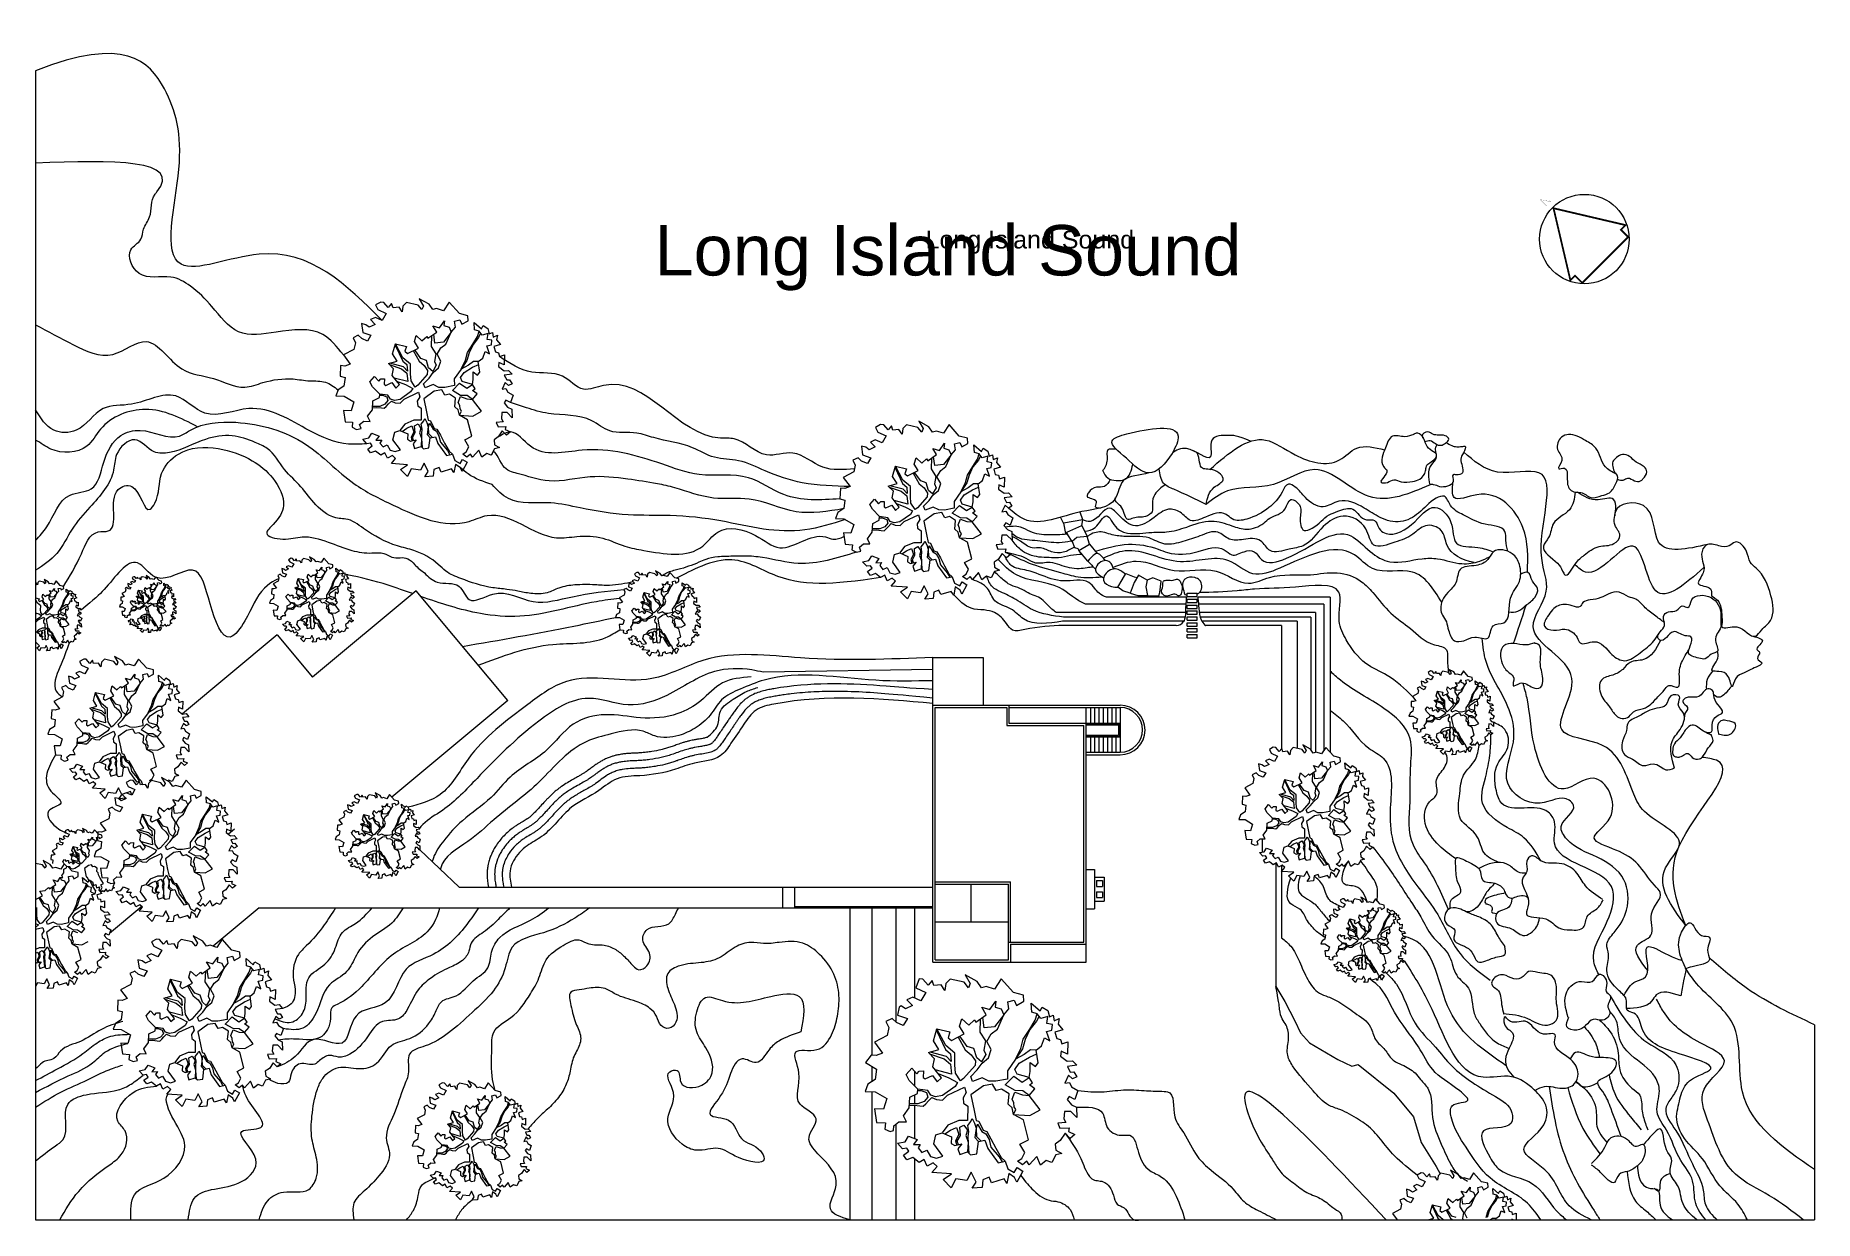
# Model space of a CAD drawing. Header units: inches. Extents: x 0 to 4169, y -2 to 2776.
import ezdxf

# ---------------------------------------------------------------- set-up
doc = ezdxf.new("R2010")
doc.units = ezdxf.units.IN
doc.header["$MEASUREMENT"] = 0
doc.layers.add('ceco.net 442 Smith House site plan', color=9, linetype='Continuous', lineweight=15)
doc.layers.add('ceco.net Smith House text', color=7, linetype='Continuous', lineweight=15)
doc.styles.add('ceco.net', font='arial.ttf', dxfattribs={"height": 300})

msp = doc.modelspace()

# ---------------------------------------------------------------- texts
at = {"layer": 'ceco.net Smith House text', "ltscale": 30, "attachment_point": 1, "style": 'ceco.net'}
for insert, char_height, width in [((1450.5, 2332.1), 118.11, 1417.053), ((2086.1, 2319.2), 41.943, 572.638)]:
    msp.add_mtext('Long Island Sound', dxfattribs=dict(at, insert=insert, char_height=char_height, width=width))

# ---------------------------------------------------------------- linework, layer by layer
at = {"layer": 'ceco.net 442 Smith House site plan', "ltscale": 30}
for p, q in [((0, 2694), (0, 0)), ((2699.3, 1468.9), (2722.9, 1468.9)), ((2699.3, 1461), (2699.3, 1468.9)), ((2699.3, 1461), (2722.9, 1461)), ((2722.9, 1461), (2722.9, 1468.9)), ((2699.3, 1455.1), (2722.9, 1455.1)), ((2699.3, 1447.2), (2699.3, 1455.1)), ((2699.3, 1447.2), (2722.9, 1447.2)), ((2699.3, 1441.3), (2722.9, 1441.3)), ((2699.3, 1433.4), (2699.3, 1441.3)), ((2699.3, 1433.4), (2722.9, 1433.4)), ((2699.3, 1427.5), (2722.9, 1427.5)), ((2699.3, 1419.6), (2699.3, 1427.5)), ((2699.3, 1419.6), (2722.9, 1419.6)), ((2722.9, 1447.2), (2722.9, 1455.1)), ((2722.9, 1433.4), (2722.9, 1441.3)), ((2722.9, 1419.6), (2722.9, 1427.5)), ((2690.6, 1403.1), (2406.9, 1403.1)), ((2694.5, 1413), (2409.4, 1413)), ((2673.7, 1393.5), (2409.4, 1393.5)), ((2699.3, 1413.7), (2722.9, 1413.7)), ((2699.3, 1405.8), (2699.3, 1413.7)), ((2699.3, 1405.8), (2722.9, 1405.8)), ((2699.3, 1399.9), (2722.9, 1399.9)), ((2699.3, 1392), (2699.3, 1399.9)), ((2699.3, 1392), (2722.9, 1392)), ((2699.3, 1386.1), (2722.9, 1386.1)), ((2699.3, 1378.2), (2699.3, 1386.1)), ((2699.3, 1378.2), (2722.9, 1378.2)), ((2722.9, 1405.8), (2722.9, 1413.7)), ((2722.9, 1392), (2722.9, 1399.9)), ((2722.9, 1378.2), (2722.9, 1386.1)), ((2989, 1413), (2729.3, 1413)), ((2956.6, 1403.1), (2733.5, 1403.1)), ((2920.5, 1393.5), (2742, 1393.5)), ((2699.3, 1372.2), (2722.9, 1372.2)), ((2699.3, 1364.4), (2699.3, 1372.2)), ((2699.3, 1364.4), (2722.9, 1364.4)), ((2722.9, 1364.4), (2722.9, 1372.2)), ((9.7, 770.2), (22.5, 771.7)), ((129.8, 769), (139.7, 764.4)), ((16.7, 684.6), (0, 680.6)), ((8.7, 637.5), (0, 633.3)), ((4169.3, 457.3), (4169.3, 0)), ((0, 0), (4169.3, 0))]:
    msp.add_line(p, q, dxfattribs=at)
at = {"layer": 'ceco.net 442 Smith House site plan'}
for p, q in [((808.9, 2151.6), (796.7, 2144.8)), ((796.7, 2144.8), (802.2, 2134.1)), ((802.2, 2134.1), (821.8, 2124.9)), ((816.3, 2151), (808.9, 2151.6)), ((826.3, 2138.9), (816.3, 2151)), ((834.6, 2148.3), (826.3, 2138.9)), ((837.9, 2138.3), (834.6, 2148.3)), ((852, 2139.8), (837.9, 2138.3)), ((859.4, 2128.9), (852, 2139.8)), ((861, 2142.2), (859.4, 2128.9)), ((869.2, 2150.8), (861, 2142.2)), ((896.6, 2144.6), (869.2, 2150.8)), ((905.4, 2134), (896.6, 2144.6)), ((922.3, 2146.5), (898.8, 2159.3)), ((898.8, 2159.3), (908.9, 2142.1)), ((908.9, 2142.1), (905.4, 2134)), ((930.9, 2134), (922.3, 2146.5)), ((940, 2136.5), (930.9, 2134)), ((956.2, 2131.3), (940, 2136.5)), ((969.2, 2151.5), (956.2, 2131.3)), ((993.3, 2124.7), (969.2, 2151.5)), ((773.9, 2098.6), (763.9, 2101.3)), ((763.9, 2101.3), (766.7, 2080.6)), ((782.2, 2092.7), (773.9, 2098.6)), ((796.3, 2099.3), (782.2, 2092.7)), ((796.4, 2115.6), (785.2, 2110.6)), ((785.2, 2110.6), (796.3, 2099.3)), ((812.4, 2108.6), (796.4, 2115.6)), ((821.8, 2124.9), (812.4, 2108.6)), ((940.1, 2081.2), (931.2, 2095.9)), ((931.2, 2095.9), (947, 2091.2)), ((947, 2091.2), (958.8, 2107.8)), ((958.8, 2107.8), (957.2, 2096.4)), ((957.2, 2096.4), (969, 2092.5)), ((969, 2092.5), (974.4, 2080.8)), ((974.4, 2080.8), (984.3, 2092.5)), ((981.9, 2106.7), (994.7, 2109.7)), ((984.3, 2092.5), (981.9, 2106.7)), ((1012.8, 2119.7), (993.3, 2124.7)), ((994.7, 2109.7), (998.9, 2099.5)), ((998.9, 2099.5), (1013.6, 2107.5)), ((1013.6, 2107.5), (1012.8, 2119.7)), ((1027.6, 2103.9), (1045.3, 2088.8)), ((1028.8, 2086.2), (1027.6, 2103.9)), ((1039.7, 2083.3), (1028.8, 2086.2)), ((1045.3, 2088.8), (1049.3, 2096.4)), ((1049.3, 2096.4), (1060.2, 2089.3)), ((1060.2, 2089.3), (1063.4, 2077.4)), ((756.3, 2073.7), (744.1, 2067.8)), ((744.1, 2067.8), (749.6, 2056.2)), ((749.6, 2056.2), (746.3, 2040.7)), ((764.4, 2066), (756.3, 2073.7)), ((777.8, 2060.1), (764.4, 2066)), ((766.7, 2080.6), (786.1, 2073.8)), ((786.1, 2073.8), (777.8, 2060.1)), ((836.9, 2030.1), (843.7, 2053.7)), ((842.8, 2050.4), (860.5, 2013.1)), ((860.7, 2021), (843.7, 2053.7)), ((843.7, 2053.7), (869.2, 2047.6)), ((869.2, 2047.6), (865.8, 2036.3)), ((871.9, 2031.1), (897.2, 2043.7)), ((887.9, 2059), (892, 2073.5)), ((897.2, 2043.7), (887.9, 2059)), ((892, 2073.5), (905.7, 2061)), ((905.7, 2061), (916.9, 2071.2)), ((916.9, 2071.2), (919.7, 2066.8)), ((919.7, 2066.8), (940.1, 2081.2)), ((928.3, 2072.9), (927.3, 2047.5)), ((927.3, 2047.5), (938.2, 2030.2)), ((935.9, 2055.5), (933.1, 2076.2)), ((956.1, 2057.9), (935.9, 2055.5)), ((940.9, 2029.1), (949.7, 2044)), ((949.7, 2044), (961.7, 2053.2)), ((974.4, 2080.8), (956.1, 2057.9)), ((961.7, 2053.2), (974.4, 2080.8)), ((1012.4, 2033.3), (1024.9, 2053)), ((1025.3, 2052.5), (1016.1, 2032.9)), ((1024.9, 2053), (1035.8, 2070.6)), ((1038.4, 2068.5), (1025.3, 2052.5)), ((1035.8, 2070.6), (1039.7, 2083.3)), ((1043.2, 2078.5), (1038.4, 2068.5)), ((1046.7, 2073.8), (1039.7, 2083.3)), ((1060.6, 2077.7), (1046.7, 2073.8)), ((1057.5, 2048.7), (1068.4, 2051)), ((1064.2, 2030.4), (1057.5, 2048.7)), ((1058.4, 2063.9), (1060.6, 2077.7)), ((1069.4, 2062), (1058.4, 2063.9)), ((1063.4, 2077.4), (1071, 2080.5)), ((1068.4, 2051), (1069.4, 2062)), ((1071, 2080.5), (1072.4, 2069.6)), ((1072.4, 2069.6), (1082.5, 2073.8)), ((1089.8, 2051.8), (1074.1, 2047.2)), ((1074.1, 2047.2), (1077.6, 2034.8)), ((1082.5, 2073.8), (1080.6, 2062.9)), ((1080.6, 2062.9), (1089.8, 2051.8)), ((715, 2002.6), (713.7, 1977.6)), ((725.1, 2001.7), (715, 2002.6)), ((746.3, 2040.7), (721.4, 2027.6)), ((721.4, 2027.6), (737.6, 2006.1)), ((737.6, 2006.1), (725.1, 2001.7)), ((827, 2007.3), (847.5, 2013.4)), ((838.9, 1995.1), (827, 2007.3)), ((829.3, 2004.9), (857.5, 1995.3)), ((862.1, 2000), (830.3, 2008.3)), ((847.5, 2013.4), (836.9, 2030.1)), ((860.5, 2013.1), (870.5, 2005.2)), ((878.9, 2006.3), (860.7, 2021)), ((865.8, 2036.3), (871.9, 2031.1)), ((870.5, 2005.2), (871.4, 1989.8)), ((878.7, 1983.1), (878.9, 2006.3)), ((885.1, 2037.7), (899, 2012.9)), ((902.9, 2019.5), (888.7, 2039.5)), ((899, 2012.9), (910.7, 2003)), ((916, 2015), (902.9, 2019.5)), ((910.7, 2003), (918.9, 1991.1)), ((921.3, 1997.4), (916, 2015)), ((939.1, 2003.7), (930.8, 1989.1)), ((938.2, 2030.2), (935.2, 2012.4)), ((935.2, 2012.4), (939.1, 2003.7)), ((949.7, 2013.4), (940.9, 2029.1)), ((944.5, 1997.1), (949.7, 2013.4)), ((997.2, 1994.2), (1007.5, 2015.6)), ((1010.7, 2014.8), (997.2, 1994.2)), ((1014.3, 2003.4), (997.2, 1994.2)), ((1007.5, 2015.6), (1012.4, 2033.3)), ((1016.1, 2032.9), (1010.7, 2014.8)), ((1026.3, 2012.5), (1014.3, 2003.4)), ((1024.1, 1998.7), (1038.6, 2005.1)), ((1037.5, 2012.4), (1026.3, 2012.5)), ((1037.5, 2012.4), (1047.9, 2020.3)), ((1041.2, 1987.4), (1037.5, 2012.4)), ((1047.9, 2020.3), (1053.5, 2036)), ((1053.5, 2036), (1064.2, 2030.4)), ((1077.6, 2034.8), (1085.3, 2032.7)), ((1086.1, 2010.3), (1085.2, 2000.2)), ((1085.3, 2032.7), (1087.3, 2024.1)), ((1098.6, 2004.5), (1086.1, 2010.3)), ((1087.3, 2024.1), (1099.3, 2028.2)), ((1099.3, 2028.2), (1098.6, 2004.5)), ((713.7, 1977.6), (725.5, 1974.7)), ((725.5, 1974.7), (722.7, 1954.5)), ((783.6, 1964.3), (794.4, 1976.8)), ((789.5, 1953.1), (783.6, 1964.3)), ((794.4, 1976.8), (804.2, 1966.2)), ((804.2, 1966.2), (809.3, 1971.3)), ((809.3, 1971.3), (817.7, 1971.5)), ((817.7, 1971.5), (817, 1959)), ((820.9, 1956.3), (835, 1962.9)), ((835, 1962.9), (844.1, 1950)), ((835.6, 1979.6), (838.9, 1995.1)), ((852.7, 1958), (835.6, 1979.6)), ((872.4, 1965.1), (840.5, 1973.4)), ((846.2, 1966.3), (867.1, 1958.1)), ((857.5, 1995.3), (870.4, 1984.8)), ((871.4, 1989.8), (862.1, 2000)), ((870.4, 1984.8), (872.4, 1965.1)), ((880, 1967.2), (878.7, 1983.1)), ((889.8, 1952.4), (880, 1967.2)), ((918.1, 1981.9), (895.8, 1956.5)), ((909.6, 1960.3), (922.4, 1973.6)), ((913.4, 1950.7), (909.6, 1960.3)), ((918.9, 1991.1), (918.1, 1981.9)), ((930.8, 1989.1), (921.3, 1997.4)), ((922.4, 1973.6), (932, 1986.6)), ((932, 1986.6), (944.5, 1997.1)), ((976.9, 1944), (993.8, 1961.5)), ((997.2, 1994.2), (981.2, 1971.5)), ((981.2, 1971.5), (981.7, 1955.7)), ((993.8, 1961.5), (1010.4, 1949.8)), ((995.9, 1974.4), (1004.5, 1986.6)), ((1000.2, 1965.1), (995.9, 1974.4)), ((1023.7, 1958.3), (1000.2, 1965.1)), ((1004.5, 1986.6), (1024.1, 1998.7)), ((1023.7, 1958.3), (1025.7, 1970.3)), ((1025.7, 1970.3), (1025.5, 1987.9)), ((1025.5, 1987.9), (1036, 1980.5)), ((1036, 1980.5), (1041.2, 1987.4)), ((1085.2, 2000.2), (1098.2, 1990.6)), ((1100.8, 1963), (1093.4, 1947.4)), ((1098.2, 1990.6), (1108.5, 1991.5)), ((1117, 1982.4), (1098.6, 1979.9)), ((1098.6, 1979.9), (1104.2, 1969.2)), ((1108.5, 1955.8), (1100.8, 1963)), ((1104.2, 1969.2), (1110.7, 1969.5)), ((1108.5, 1991.5), (1117, 1982.4)), ((1116.8, 1960.1), (1108.5, 1955.8)), ((1110.7, 1969.5), (1116.8, 1960.1)), ((708.9, 1945.5), (703.4, 1931.6)), ((703.4, 1931.6), (722.9, 1930.8)), ((722.7, 1954.5), (708.9, 1945.5)), ((722.9, 1930.8), (745.9, 1917.5)), ((789.3, 1899.2), (790.7, 1920)), ((806.5, 1935.7), (789.5, 1953.1)), ((790.7, 1920), (805.8, 1927.5)), ((805.8, 1927.5), (806.5, 1935.7)), ((806.3, 1933), (812.8, 1933.3)), ((825.8, 1933.1), (806.5, 1935.7)), ((812.8, 1933.3), (823.1, 1929.1)), ((817, 1959), (820.9, 1956.3)), ((826, 1920.5), (818.8, 1911.9)), ((823.1, 1929.1), (826, 1920.5)), ((831.5, 1924.2), (825.8, 1933.1)), ((827.2, 1913), (833.9, 1919.3)), ((841, 1921), (831.5, 1924.2)), ((833.9, 1919.3), (842.8, 1915.7)), ((854.2, 1923.5), (841, 1921)), ((844.1, 1950), (852.7, 1958)), ((879, 1940.8), (854.2, 1923.5)), ((854.8, 1914.6), (864, 1924)), ((864, 1924), (897.5, 1940)), ((867.1, 1958.1), (884, 1949.2)), ((884, 1949.2), (879, 1940.8)), ((895.8, 1956.5), (889.8, 1952.4)), ((900.7, 1929.1), (894.7, 1918.9)), ((894.7, 1918.9), (895.6, 1908.6)), ((897.5, 1940), (900.7, 1929.1)), ((934.5, 1942.7), (910.1, 1925)), ((910.1, 1925), (916.1, 1894.2)), ((931.7, 1958.3), (913.4, 1950.7)), ((945.1, 1951.5), (931.7, 1958.3)), ((952.4, 1945.8), (934.5, 1942.7)), ((959, 1951.2), (945.1, 1951.5)), ((959.6, 1933), (952.4, 1945.8)), ((981.7, 1955.7), (959, 1951.2)), ((970.1, 1935.8), (959.6, 1933)), ((984.6, 1926.6), (970.1, 1935.8)), ((996.3, 1932.9), (976.9, 1944)), ((982.8, 1906.3), (984.6, 1926.6)), ((990.6, 1916.3), (996.1, 1930.2)), ((996.1, 1930.2), (1010.9, 1924.6)), ((1011.2, 1932.5), (996.3, 1932.9)), ((1010.4, 1949.8), (1023.7, 1958.3)), ((1010.9, 1924.6), (1023.8, 1923.5)), ((1023.8, 1923.5), (1011.2, 1932.5)), ((1030.3, 1948.5), (1023.7, 1958.3)), ((1023.8, 1923.5), (1035.2, 1936.4)), ((1045.4, 1895.5), (1023.8, 1923.5)), ((1024.3, 1944.4), (1030.3, 1948.5)), ((1035.2, 1936.4), (1024.3, 1944.4)), ((1093.4, 1947.4), (1102.3, 1948.9)), ((1102.2, 1921.5), (1097.9, 1915.4)), ((1112.8, 1915.9), (1102.2, 1921.5)), ((1102.3, 1948.9), (1106.7, 1940.6)), ((1106.7, 1940.6), (1119, 1933)), ((1119, 1933), (1112.8, 1915.9)), ((739.3, 1896.8), (721.7, 1897.4)), ((721.7, 1897.4), (725.8, 1871)), ((745.9, 1917.5), (739.3, 1896.8)), ((778.1, 1884), (789.3, 1899.2)), ((784, 1871.8), (778.1, 1884)), ((789.6, 1903.8), (799.1, 1904.8)), ((806.7, 1906.9), (789.8, 1907)), ((799.1, 1904.8), (810.5, 1903.3)), ((818.8, 1911.9), (806.7, 1906.9)), ((810.5, 1903.3), (817, 1902.7)), ((817, 1902.7), (822, 1906.9)), ((822, 1906.9), (827.2, 1913)), ((842.8, 1915.7), (854.8, 1914.6)), ((895.6, 1908.6), (903.9, 1902.8)), ((903.9, 1902.8), (903.7, 1874.4)), ((910, 1872.9), (912.4, 1878.3)), ((912.4, 1878.3), (917.2, 1869.5)), ((916.1, 1894.2), (920.4, 1874.8)), ((990.5, 1899.1), (982.8, 1906.3)), ((993.5, 1886.3), (990.5, 1899.1)), ((994.2, 1909), (990.6, 1916.3)), ((993.5, 1886.3), (998.1, 1896.1)), ((1012.5, 1875.7), (993.5, 1886.3)), ((993.5, 1886.3), (1024.9, 1884.3)), ((994.8, 1901), (994.2, 1909)), ((998.1, 1896.1), (994.8, 1901)), ((1024.9, 1884.3), (1045.4, 1895.5)), ((1093.1, 1892.6), (1091.7, 1877.8)), ((1091.7, 1877.8), (1095.8, 1871)), ((1105.1, 1892.4), (1093.1, 1892.6)), ((1097.9, 1915.4), (1106.3, 1905.3)), ((1117, 1880.2), (1105.1, 1892.4)), ((1106.3, 1905.3), (1116.1, 1900.7)), ((1116.1, 1900.7), (1117, 1880.2)), ((725.8, 1871), (742.9, 1869.9)), ((742.9, 1869.9), (741.9, 1858)), ((741.9, 1858), (752.1, 1852.8)), ((752.1, 1852.8), (763, 1855.1)), ((759.6, 1864.3), (769.2, 1872.2)), ((763, 1855.1), (759.6, 1864.3)), ((769.2, 1872.2), (784, 1871.8)), ((781.4, 1833), (788.4, 1844)), ((788.4, 1844), (805, 1837.4)), ((805, 1837.4), (797.7, 1827.8)), ((837.7, 1828.8), (841.7, 1846.6)), ((841.7, 1846.6), (853.6, 1850.6)), ((865.2, 1865.4), (853.6, 1850.6)), ((853.6, 1850.6), (872.4, 1842.4)), ((859, 1848.3), (869.9, 1855.7)), ((886.5, 1874.6), (865.2, 1865.4)), ((869.9, 1855.7), (881.6, 1861.1)), ((872.4, 1842.4), (871.7, 1829.9)), ((886.3, 1847.2), (880.1, 1835.2)), ((880.1, 1835.2), (881.9, 1826.4)), ((881.6, 1861.1), (886.3, 1847.2)), ((883.3, 1834.4), (889.4, 1845.5)), ((903.7, 1874.4), (886.5, 1874.6)), ((888.1, 1861.4), (896.4, 1865.8)), ((889.4, 1845.5), (888.1, 1861.4)), ((896.4, 1865.8), (903.3, 1855.4)), ((903.3, 1855.4), (900.1, 1845)), ((900.1, 1845), (904.5, 1832.5)), ((903.8, 1865.1), (910, 1872.9)), ((905.9, 1853.3), (903.8, 1865.1)), ((905, 1843.2), (905.9, 1853.3)), ((905.3, 1830.6), (905, 1843.2)), ((917.2, 1869.5), (920.4, 1859.4)), ((920.4, 1859.4), (917.8, 1841.1)), ((917.8, 1841.1), (925, 1833.5)), ((920.4, 1874.8), (925.9, 1873.4)), ((920.8, 1858.9), (923, 1867.6)), ((921.7, 1842.6), (920.8, 1858.9)), ((929.9, 1834.5), (921.7, 1842.6)), ((923, 1867.6), (931.5, 1853.3)), ((925, 1833.5), (937.4, 1836)), ((925.9, 1873.4), (934, 1855.4)), ((931.5, 1853.3), (939.5, 1848.9)), ((934, 1855.4), (940.8, 1853.4)), ((937.4, 1836), (942.9, 1820.2)), ((939.5, 1848.9), (945.4, 1837.6)), ((940.8, 1853.4), (949.3, 1839.2)), ((945.4, 1837.6), (949.2, 1822.9)), ((949.3, 1839.2), (958.7, 1820.6)), ((1005.9, 1828.5), (1022.5, 1837.2)), ((1022.5, 1837.2), (1012.5, 1875.7)), ((1084.6, 1835.3), (1074.7, 1828.7)), ((1095.8, 1871), (1079.8, 1869.6)), ((1079.8, 1869.6), (1084, 1859.5)), ((1084, 1859.5), (1102.2, 1860.1)), ((1093.8, 1849.7), (1084.6, 1835.3)), ((1104, 1839.5), (1093.8, 1849.7)), ((1102.2, 1860.1), (1100.6, 1852.9)), ((1100.6, 1852.9), (1113.1, 1847.1)), ((1113.1, 1847.1), (1104, 1839.5)), ((1980.6, 1864.4), (1968.4, 1857.6)), ((1968.4, 1857.6), (1973.9, 1846.9)), ((1973.9, 1846.9), (1993.5, 1837.7)), ((1987.9, 1863.7), (1980.6, 1864.4)), ((1993.5, 1837.7), (1984.1, 1821.3)), ((1998, 1851.7), (1987.9, 1863.7)), ((2006.3, 1861.1), (1998, 1851.7)), ((2009.6, 1851.1), (2006.3, 1861.1)), ((2023.6, 1852.6), (2009.6, 1851.1)), ((2031, 1841.7), (2023.6, 1852.6)), ((2032.7, 1855), (2031, 1841.7)), ((2040.9, 1863.6), (2032.7, 1855)), ((2068.2, 1857.4), (2040.9, 1863.6)), ((2077, 1846.8), (2068.2, 1857.4)), ((2094, 1859.2), (2070.5, 1872.1)), ((2070.5, 1872.1), (2080.5, 1854.9)), ((2080.5, 1854.9), (2077, 1846.8)), ((2102.6, 1846.8), (2094, 1859.2)), ((2111.6, 1849.3), (2102.6, 1846.8)), ((2127.9, 1844.1), (2111.6, 1849.3)), ((2140.9, 1864.3), (2127.9, 1844.1)), ((2164.9, 1837.5), (2140.9, 1864.3)), ((2184.5, 1832.4), (2164.9, 1837.5)), ((766.7, 1830.2), (781.4, 1833)), ((776.5, 1819.5), (766.7, 1830.2)), ((784.9, 1820.6), (776.5, 1819.5)), ((778.6, 1806.8), (789, 1814.7)), ((785.2, 1797.8), (778.6, 1806.8)), ((789, 1814.7), (784.9, 1820.6)), ((796.8, 1802.3), (785.2, 1797.8)), ((808.9, 1792.9), (796.8, 1802.3)), ((797.7, 1827.8), (811.2, 1828)), ((811.2, 1828), (806.8, 1820.9)), ((806.8, 1820.9), (814.3, 1811.9)), ((818.7, 1798.5), (808.9, 1792.9)), ((814.3, 1811.9), (824.1, 1816.6)), ((824.5, 1785.4), (818.7, 1798.5)), ((824.1, 1816.6), (830.9, 1804.3)), ((830.9, 1804.3), (843.1, 1800.9)), ((855.1, 1805), (837.7, 1828.8)), ((843.1, 1800.9), (855.1, 1805)), ((871.7, 1829.9), (878.8, 1825.6)), ((878.8, 1825.6), (892.1, 1829)), ((885.6, 1827.3), (883.3, 1834.4)), ((892.1, 1829), (884.8, 1819.5)), ((884.8, 1819.5), (888.3, 1808)), ((888.3, 1808), (903.7, 1813.1)), ((904.5, 1832.5), (903.7, 1813.1)), ((903.7, 1813.1), (909.2, 1807.5)), ((906.5, 1810.3), (905.3, 1830.6)), ((909.2, 1807.5), (922, 1809.6)), ((922, 1809.6), (925, 1833.5)), ((942.9, 1820.2), (963.1, 1791.9)), ((949.2, 1822.9), (965.1, 1803.8)), ((958.7, 1820.6), (969.1, 1802)), ((963.1, 1791.9), (976.9, 1794.8)), ((965.1, 1803.8), (971.1, 1793.6)), ((969.1, 1802), (976.9, 1794.8)), ((976.9, 1794.8), (982.5, 1779.9)), ((1001.1, 1795.4), (1009.4, 1800.7)), ((1010.6, 1788.1), (1001.1, 1795.4)), ((1015.1, 1812.3), (1005.9, 1828.5)), ((1009.4, 1800.7), (1015.1, 1812.3)), ((1019.2, 1795.2), (1010.6, 1788.1)), ((1024.1, 1788.2), (1019.2, 1795.2)), ((1038.6, 1804.6), (1024.1, 1788.2)), ((1045.9, 1787.6), (1038.6, 1804.6)), ((1057.4, 1796.3), (1045.9, 1787.6)), ((1068.2, 1792.6), (1057.4, 1796.3)), ((1075.6, 1807.3), (1068.2, 1792.6)), ((1074.7, 1828.7), (1076, 1817)), ((1087.4, 1810.4), (1075.6, 1807.3)), ((1076, 1817), (1087.4, 1810.4)), ((1945.6, 1811.3), (1935.6, 1814.1)), ((1935.6, 1814.1), (1938.4, 1793.4)), ((1938.4, 1793.4), (1957.7, 1786.6)), ((1953.8, 1805.5), (1945.6, 1811.3)), ((1967.9, 1812.1), (1953.8, 1805.5)), ((1968, 1828.4), (1956.9, 1823.4)), ((1956.9, 1823.4), (1967.9, 1812.1)), ((1984.1, 1821.3), (1968, 1828.4)), ((2091.4, 1779.6), (2111.7, 1794)), ((2111.7, 1794), (2102.9, 1808.7)), ((2102.9, 1808.7), (2118.7, 1804)), ((2118.7, 1804), (2130.4, 1820.6)), ((2146.1, 1793.6), (2127.8, 1770.7)), ((2130.4, 1820.6), (2128.9, 1809.1)), ((2128.9, 1809.1), (2140.7, 1805.3)), ((2133.4, 1766), (2146.1, 1793.6)), ((2140.7, 1805.3), (2146.1, 1793.6)), ((2146.1, 1793.6), (2156, 1805.3)), ((2153.5, 1819.4), (2166.4, 1822.5)), ((2156, 1805.3), (2153.5, 1819.4)), ((2166.4, 1822.5), (2170.6, 1812.3)), ((2170.6, 1812.3), (2185.2, 1820.3)), ((2185.2, 1820.3), (2184.5, 1832.4)), ((2199.3, 1816.7), (2217, 1801.6)), ((2200.5, 1798.9), (2199.3, 1816.7)), ((2211.4, 1796.1), (2200.5, 1798.9)), ((2207.4, 1783.4), (2211.4, 1796.1)), ((2218.4, 1786.6), (2211.4, 1796.1)), ((2217, 1801.6), (2220.9, 1809.2)), ((2220.9, 1809.2), (2231.9, 1802.1)), ((2231.9, 1802.1), (2235, 1790.2)), ((2235, 1790.2), (2242.7, 1793.2)), ((2242.7, 1793.2), (2244.1, 1782.4)), ((836.2, 1791.8), (824.5, 1785.4)), ((834, 1772.9), (843.9, 1784.6)), ((871.9, 1770.4), (834, 1772.9)), ((843.9, 1784.6), (836.2, 1791.8)), ((855.6, 1759.4), (871.9, 1770.4)), ((871.8, 1743), (855.6, 1759.4)), ((880.3, 1760.4), (871.8, 1743)), ((902.3, 1757.4), (880.3, 1760.4)), ((910.8, 1773.9), (902.3, 1757.4)), ((920.2, 1754.4), (910.8, 1773.9)), ((912.6, 1742.1), (920.2, 1754.4)), ((933.6, 1758.8), (931.8, 1743.6)), ((945.7, 1763.7), (933.6, 1758.8)), ((950.3, 1753.1), (945.7, 1763.7)), ((974.7, 1760.6), (950.3, 1753.1)), ((980.4, 1751.8), (974.7, 1760.6)), ((984, 1771), (980.4, 1751.8)), ((982.5, 1779.9), (994.9, 1773.2)), ((995.4, 1763.4), (984, 1771)), ((994.9, 1773.2), (1000.4, 1782.9)), ((999.6, 1754.2), (995.4, 1763.4)), ((1011.4, 1775.9), (999.6, 1754.2)), ((1000.4, 1782.9), (1011.4, 1775.9)), ((1918, 1753.4), (1893.1, 1740.4)), ((1928, 1786.5), (1915.8, 1780.6)), ((1915.8, 1780.6), (1921.3, 1769)), ((1921.3, 1769), (1918, 1753.4)), ((1936.1, 1778.8), (1928, 1786.5)), ((1949.5, 1772.9), (1936.1, 1778.8)), ((1957.7, 1786.6), (1949.5, 1772.9)), ((2008.6, 1742.9), (2015.4, 1766.5)), ((2014.4, 1763.1), (2032.1, 1725.9)), ((2032.4, 1733.8), (2015.4, 1766.5)), ((2015.4, 1766.5), (2040.9, 1760.4)), ((2040.9, 1760.4), (2037.5, 1749.1)), ((2043.5, 1743.9), (2068.9, 1756.5)), ((2059.5, 1771.7), (2063.6, 1786.2)), ((2068.9, 1756.5), (2059.5, 1771.7)), ((2074.6, 1732.3), (2060.3, 1752.3)), ((2063.6, 1786.2), (2077.4, 1773.8)), ((2077.4, 1773.8), (2088.5, 1784)), ((2088.5, 1784), (2091.4, 1779.6)), ((2100, 1785.6), (2098.9, 1760.3)), ((2098.9, 1760.3), (2109.9, 1743)), ((2107.6, 1768.3), (2104.8, 1789)), ((2127.8, 1770.7), (2107.6, 1768.3)), ((2112.6, 1741.8), (2121.4, 1756.8)), ((2121.4, 1756.8), (2133.4, 1766)), ((2184.1, 1746), (2196.5, 1765.8)), ((2197, 1765.3), (2187.8, 1745.7)), ((2196.5, 1765.8), (2207.4, 1783.4)), ((2210, 1781.3), (2197, 1765.3)), ((2214.9, 1791.3), (2210, 1781.3)), ((2232.2, 1790.5), (2218.4, 1786.6)), ((2229.2, 1761.5), (2240, 1763.7)), ((2235.9, 1743.2), (2229.2, 1761.5)), ((2230.1, 1776.7), (2232.2, 1790.5)), ((2241, 1774.8), (2230.1, 1776.7)), ((2240, 1763.7), (2241, 1774.8)), ((2244.1, 1782.4), (2254.2, 1786.6)), ((2261.5, 1764.6), (2245.8, 1760)), ((2245.8, 1760), (2249.3, 1747.6)), ((2254.2, 1786.6), (2252.3, 1775.6)), ((2252.3, 1775.6), (2261.5, 1764.6)), ((931.8, 1743.6), (912.6, 1742.1)), ((1886.7, 1715.4), (1885.3, 1690.4)), ((1896.8, 1714.5), (1886.7, 1715.4)), ((1893.1, 1740.4), (1909.3, 1718.9)), ((1909.3, 1718.9), (1896.8, 1714.5)), ((1998.6, 1720.1), (2019.2, 1726.1)), ((2010.5, 1707.9), (1998.6, 1720.1)), ((2001, 1717.7), (2029.1, 1708)), ((2033.8, 1712.7), (2002, 1721.1)), ((2019.2, 1726.1), (2008.6, 1742.9)), ((2032.1, 1725.9), (2042.1, 1718)), ((2050.6, 1719.1), (2032.4, 1733.8)), ((2043.1, 1702.6), (2033.8, 1712.7)), ((2037.5, 1749.1), (2043.5, 1743.9)), ((2042.1, 1718), (2043.1, 1702.6)), ((2050.3, 1695.9), (2050.6, 1719.1)), ((2056.8, 1750.5), (2070.7, 1725.7)), ((2070.7, 1725.7), (2082.3, 1715.8)), ((2087.6, 1727.8), (2074.6, 1732.3)), ((2082.3, 1715.8), (2090.6, 1703.9)), ((2093, 1710.2), (2087.6, 1727.8)), ((2102.5, 1701.9), (2093, 1710.2)), ((2110.8, 1716.4), (2102.5, 1701.9)), ((2103.6, 1699.4), (2116.2, 1709.9)), ((2109.9, 1743), (2106.9, 1725.2)), ((2106.9, 1725.2), (2110.8, 1716.4)), ((2121.4, 1726.2), (2112.6, 1741.8)), ((2116.2, 1709.9), (2121.4, 1726.2)), ((2168.9, 1707), (2179.2, 1728.4)), ((2182.4, 1727.6), (2168.9, 1707)), ((2186, 1716.1), (2168.9, 1707)), ((2176.1, 1699.4), (2195.8, 1711.5)), ((2179.2, 1728.4), (2184.1, 1746)), ((2187.8, 1745.7), (2182.4, 1727.6)), ((2198, 1725.3), (2186, 1716.1)), ((2195.8, 1711.5), (2210.3, 1717.8)), ((2209.1, 1725.2), (2198, 1725.3)), ((2209.1, 1725.2), (2219.6, 1733.1)), ((2212.9, 1700.2), (2209.1, 1725.2)), ((2219.6, 1733.1), (2225.2, 1748.8)), ((2225.2, 1748.8), (2235.9, 1743.2)), ((2249.3, 1747.6), (2257, 1745.5)), ((2257.7, 1723.1), (2256.8, 1713)), ((2256.8, 1713), (2269.9, 1703.4)), ((2257, 1745.5), (2259, 1736.9)), ((2270.2, 1717.3), (2257.7, 1723.1)), ((2259, 1736.9), (2271, 1740.9)), ((2271, 1740.9), (2270.2, 1717.3)), ((1885.3, 1690.4), (1897.1, 1687.5)), ((1897.1, 1687.5), (1894.4, 1667.3)), ((1955.2, 1677.1), (1966.1, 1689.6)), ((1961.2, 1665.9), (1955.2, 1677.1)), ((1966.1, 1689.6), (1975.8, 1678.9)), ((1975.8, 1678.9), (1981, 1684.1)), ((1981, 1684.1), (1989.3, 1684.2)), ((1989.3, 1684.2), (1988.7, 1671.8)), ((1988.7, 1671.8), (1992.6, 1669.1)), ((1992.6, 1669.1), (2006.7, 1675.7)), ((2006.7, 1675.7), (2015.7, 1662.8)), ((2007.3, 1692.4), (2010.5, 1707.9)), ((2024.4, 1670.8), (2007.3, 1692.4)), ((2044.1, 1677.9), (2012.1, 1686.2)), ((2015.7, 1662.8), (2024.4, 1670.8)), ((2017.8, 1679.1), (2038.8, 1670.9)), ((2029.1, 1708), (2042.1, 1697.6)), ((2038.8, 1670.9), (2055.6, 1662)), ((2042.1, 1697.6), (2044.1, 1677.9)), ((2051.7, 1680), (2050.3, 1695.9)), ((2061.5, 1665.1), (2051.7, 1680)), ((2067.4, 1669.2), (2061.5, 1665.1)), ((2089.7, 1694.7), (2067.4, 1669.2)), ((2081.3, 1673.1), (2094.1, 1686.4)), ((2085, 1663.5), (2081.3, 1673.1)), ((2103.4, 1671.1), (2085, 1663.5)), ((2090.6, 1703.9), (2089.7, 1694.7)), ((2094.1, 1686.4), (2103.6, 1699.4)), ((2116.7, 1664.3), (2103.4, 1671.1)), ((2153.3, 1668.4), (2130.6, 1664)), ((2148.6, 1656.8), (2165.5, 1674.3)), ((2168.9, 1707), (2152.9, 1684.3)), ((2152.9, 1684.3), (2153.3, 1668.4)), ((2165.5, 1674.3), (2182.1, 1662.6)), ((2167.6, 1687.1), (2176.1, 1699.4)), ((2171.8, 1677.9), (2167.6, 1687.1)), ((2195.4, 1671.1), (2171.8, 1677.9)), ((2182.1, 1662.6), (2195.4, 1671.1)), ((2195.4, 1671.1), (2197.4, 1683)), ((2201.9, 1661.3), (2195.4, 1671.1)), ((2197.4, 1683), (2197.2, 1700.7)), ((2197.2, 1700.7), (2207.6, 1693.3)), ((2207.6, 1693.3), (2212.9, 1700.2)), ((2272.5, 1675.8), (2265, 1660.2)), ((2269.9, 1703.4), (2280.2, 1704.3)), ((2288.7, 1695.2), (2270.3, 1692.7)), ((2270.3, 1692.7), (2275.9, 1682)), ((2280.2, 1668.6), (2272.5, 1675.8)), ((2275.9, 1682), (2282.4, 1682.3)), ((2280.2, 1704.3), (2288.7, 1695.2)), ((2288.5, 1672.9), (2280.2, 1668.6)), ((2282.4, 1682.3), (2288.5, 1672.9)), ((1880.6, 1658.3), (1875.1, 1644.4)), ((1875.1, 1644.4), (1894.6, 1643.6)), ((1894.4, 1667.3), (1880.6, 1658.3)), ((1894.6, 1643.6), (1917.5, 1630.3)), ((1917.5, 1630.3), (1911, 1609.6)), ((1960.9, 1612), (1962.4, 1632.8)), ((1978.2, 1648.5), (1961.2, 1665.9)), ((1962.4, 1632.8), (1977.4, 1640.2)), ((1977.4, 1640.2), (1978.2, 1648.5)), ((1977.9, 1645.8), (1984.5, 1646.1)), ((1997.5, 1645.9), (1978.2, 1648.5)), ((1984.5, 1646.1), (1994.8, 1641.9)), ((1997.7, 1633.3), (1990.4, 1624.7)), ((1994.8, 1641.9), (1997.7, 1633.3)), ((2003.2, 1637), (1997.5, 1645.9)), ((1998.9, 1625.7), (2005.5, 1632.1)), ((2012.6, 1633.8), (2003.2, 1637)), ((2005.5, 1632.1), (2014.5, 1628.5)), ((2025.9, 1636.3), (2012.6, 1633.8)), ((2014.5, 1628.5), (2026.5, 1627.4)), ((2050.7, 1653.6), (2025.9, 1636.3)), ((2026.5, 1627.4), (2035.7, 1636.8)), ((2035.7, 1636.8), (2069.2, 1652.8)), ((2055.6, 1662), (2050.7, 1653.6)), ((2072.4, 1641.9), (2066.4, 1631.7)), ((2066.4, 1631.7), (2067.3, 1621.4)), ((2069.2, 1652.8), (2072.4, 1641.9)), ((2106.2, 1655.5), (2081.8, 1637.8)), ((2081.8, 1637.8), (2087.8, 1607)), ((2124.1, 1658.5), (2106.2, 1655.5)), ((2130.6, 1664), (2116.7, 1664.3)), ((2131.3, 1645.8), (2124.1, 1658.5)), ((2141.8, 1648.6), (2131.3, 1645.8)), ((2156.3, 1639.4), (2141.8, 1648.6)), ((2168, 1645.7), (2148.6, 1656.8)), ((2154.4, 1619.1), (2156.3, 1639.4)), ((2162.3, 1629.1), (2167.8, 1643)), ((2165.8, 1621.8), (2162.3, 1629.1)), ((2167.8, 1643), (2182.6, 1637.4)), ((2182.8, 1645.3), (2168, 1645.7)), ((2182.6, 1637.4), (2195.5, 1636.3)), ((2195.5, 1636.3), (2182.8, 1645.3)), ((2195.5, 1636.3), (2206.9, 1649.2)), ((2217.1, 1608.3), (2195.5, 1636.3)), ((2196, 1657.1), (2201.9, 1661.3)), ((2206.9, 1649.2), (2196, 1657.1)), ((2265, 1660.2), (2274, 1661.7)), ((2273.8, 1634.3), (2269.6, 1628.1)), ((2269.6, 1628.1), (2278, 1618.1)), ((2284.5, 1628.7), (2273.8, 1634.3)), ((2274, 1661.7), (2278.4, 1653.4)), ((2278.4, 1653.4), (2290.7, 1645.8)), ((2290.7, 1645.8), (2284.5, 1628.7)), ((2409.6, 1633), (2402.6, 1647)), ((2454.5, 1641), (2409.6, 1633)), ((2409.6, 1633), (2413.8, 1608.8)), ((2417.4, 1612.3), (2452.6, 1628)), ((2454.5, 1641), (2448.3, 1659.3)), ((2452.6, 1628), (2454.5, 1641)), ((2452.6, 1628), (2464.9, 1601.7)), ((1911, 1609.6), (1893.4, 1610.2)), ((1893.4, 1610.2), (1897.5, 1583.8)), ((1931.3, 1577), (1940.8, 1585)), ((1940.8, 1585), (1955.7, 1584.6)), ((1949.8, 1596.7), (1960.9, 1612)), ((1955.7, 1584.6), (1949.8, 1596.7)), ((1961.2, 1616.6), (1970.7, 1617.6)), ((1978.4, 1619.7), (1961.5, 1619.8)), ((1970.7, 1617.6), (1982.2, 1616.1)), ((1990.4, 1624.7), (1978.4, 1619.7)), ((1982.2, 1616.1), (1988.7, 1615.5)), ((1988.7, 1615.5), (1993.7, 1619.7)), ((1993.7, 1619.7), (1998.9, 1625.7)), ((2058.2, 1587.4), (2036.9, 1578.2)), ((2075.3, 1587.2), (2058.2, 1587.4)), ((2067.3, 1621.4), (2075.6, 1615.5)), ((2075.6, 1615.5), (2075.3, 1587.2)), ((2075.4, 1577.9), (2081.7, 1585.7)), ((2081.7, 1585.7), (2084, 1591.1)), ((2084, 1591.1), (2088.8, 1582.3)), ((2087.8, 1607), (2092.1, 1587.6)), ((2092.1, 1587.6), (2097.5, 1586.1)), ((2097.5, 1586.1), (2105.7, 1568.2)), ((2162.1, 1611.9), (2154.4, 1619.1)), ((2165.2, 1599.1), (2162.1, 1611.9)), ((2165.2, 1599.1), (2169.8, 1608.9)), ((2184.2, 1588.5), (2165.2, 1599.1)), ((2165.2, 1599.1), (2196.6, 1597.1)), ((2166.5, 1613.8), (2165.8, 1621.8)), ((2169.8, 1608.9), (2166.5, 1613.8)), ((2194.2, 1549.9), (2184.2, 1588.5)), ((2196.6, 1597.1), (2217.1, 1608.3)), ((2264.7, 1605.4), (2263.4, 1590.6)), ((2263.4, 1590.6), (2267.4, 1583.7)), ((2276.8, 1605.2), (2264.7, 1605.4)), ((2288.7, 1593), (2276.8, 1605.2)), ((2278, 1618.1), (2287.8, 1613.5)), ((2287.8, 1613.5), (2288.7, 1593)), ((2413.8, 1608.8), (2419.1, 1605.7)), ((2419.1, 1605.7), (2417.4, 1612.3)), ((2429.2, 1590.1), (2419.1, 1605.7)), ((2440.7, 1599.7), (2429.2, 1590.1)), ((2429.2, 1590.1), (2435.1, 1575.9)), ((2464.9, 1601.7), (2440.7, 1599.7)), ((2469.9, 1583.9), (2464.9, 1601.7)), ((598.8, 1550.9), (592.9, 1547.6)), ((592.9, 1547.6), (595.6, 1542.5)), ((602.3, 1550.6), (598.8, 1550.9)), ((607.1, 1544.8), (602.3, 1550.6)), ((611.1, 1549.3), (607.1, 1544.8)), ((612.7, 1544.5), (611.1, 1549.3)), ((619.4, 1545.2), (612.7, 1544.5)), ((623, 1540), (619.4, 1545.2)), ((623.8, 1546.4), (623, 1540)), ((627.7, 1550.5), (623.8, 1546.4)), ((640.8, 1547.5), (627.7, 1550.5)), ((645.1, 1542.5), (640.8, 1547.5)), ((641.9, 1554.6), (646.8, 1546.3)), ((653.2, 1548.4), (641.9, 1554.6)), ((646.8, 1546.3), (645.1, 1542.5)), ((657.3, 1542.5), (653.2, 1548.4)), ((661.7, 1543.6), (657.3, 1542.5)), ((669.5, 1541.1), (661.7, 1543.6)), ((675.7, 1550.8), (669.5, 1541.1)), ((687.3, 1538), (675.7, 1550.8)), ((1897.5, 1583.8), (1914.6, 1582.7)), ((1914.6, 1582.7), (1913.5, 1570.8)), ((1913.5, 1570.8), (1923.7, 1565.6)), ((1923.7, 1565.6), (1934.6, 1567.9)), ((1934.6, 1567.9), (1931.3, 1577)), ((1938.4, 1542.9), (1953.1, 1545.8)), ((1948.1, 1532.3), (1938.4, 1542.9)), ((1953.1, 1545.8), (1960.1, 1556.8)), ((1960.1, 1556.8), (1976.7, 1550.2)), ((1976.7, 1550.2), (1969.3, 1540.6)), ((2009.4, 1541.6), (2013.3, 1559.4)), ((2013.3, 1559.4), (2025.3, 1563.4)), ((2036.9, 1578.2), (2025.3, 1563.4)), ((2025.3, 1563.4), (2044.1, 1555.2)), ((2030.7, 1561.1), (2041.6, 1568.4)), ((2041.6, 1568.4), (2053.2, 1573.9)), ((2044.1, 1555.2), (2043.4, 1542.7)), ((2043.4, 1542.7), (2050.5, 1538.3)), ((2058, 1560), (2051.8, 1548)), ((2051.8, 1548), (2053.6, 1539.2)), ((2053.2, 1573.9), (2058, 1560)), ((2055, 1547.2), (2061.1, 1558.3)), ((2057.3, 1540.1), (2055, 1547.2)), ((2059.8, 1574.2), (2068, 1578.6)), ((2061.1, 1558.3), (2059.8, 1574.2)), ((2068, 1578.6), (2075, 1568.2)), ((2075, 1568.2), (2071.7, 1557.8)), ((2071.7, 1557.8), (2076.2, 1545.3)), ((2076.2, 1545.3), (2075.3, 1525.9)), ((2077.6, 1566.1), (2075.4, 1577.9)), ((2076.7, 1556), (2077.6, 1566.1)), ((2076.9, 1543.4), (2076.7, 1556)), ((2078.1, 1523), (2076.9, 1543.4)), ((2088.8, 1582.3), (2092.1, 1572.2)), ((2092.1, 1572.2), (2089.5, 1553.9)), ((2089.5, 1553.9), (2096.7, 1546.2)), ((2092.5, 1571.7), (2094.7, 1580.3)), ((2093.4, 1555.4), (2092.5, 1571.7)), ((2101.5, 1547.3), (2093.4, 1555.4)), ((2093.6, 1522.4), (2096.7, 1546.2)), ((2094.7, 1580.3), (2103.2, 1566.1)), ((2096.7, 1546.2), (2109, 1548.8)), ((2103.2, 1566.1), (2111.1, 1561.7)), ((2105.7, 1568.2), (2112.5, 1566.2)), ((2109, 1548.8), (2114.6, 1533)), ((2111.1, 1561.7), (2117.1, 1550.4)), ((2112.5, 1566.2), (2120.9, 1551.9)), ((2117.1, 1550.4), (2120.8, 1535.7)), ((2120.9, 1551.9), (2130.4, 1533.4)), ((2177.6, 1541.2), (2194.2, 1549.9)), ((2256.3, 1548.1), (2246.4, 1541.5)), ((2267.4, 1583.7), (2251.5, 1582.4)), ((2251.5, 1582.4), (2255.7, 1572.3)), ((2255.7, 1572.3), (2273.9, 1572.9)), ((2265.5, 1562.5), (2256.3, 1548.1)), ((2275.7, 1552.3), (2265.5, 1562.5)), ((2273.9, 1572.9), (2272.3, 1565.6)), ((2272.3, 1565.6), (2284.8, 1559.9)), ((2284.8, 1559.9), (2275.7, 1552.3)), ((2435.1, 1575.9), (2443.2, 1573.5)), ((2443.2, 1573.5), (2445.1, 1569.2)), ((2445.1, 1569.2), (2469.9, 1583.9)), ((2466.4, 1544.5), (2445.1, 1569.2)), ((2469.9, 1583.9), (2487.8, 1562)), ((230.3, 1507.7), (226.4, 1505.6)), ((226.4, 1505.6), (228.1, 1502.1)), ((228.1, 1502.1), (234.4, 1499.2)), ((232.6, 1507.5), (230.3, 1507.7)), ((235.9, 1503.7), (232.6, 1507.5)), ((238.5, 1506.7), (235.9, 1503.7)), ((239.6, 1503.5), (238.5, 1506.7)), ((244.1, 1504), (239.6, 1503.5)), ((246.4, 1500.5), (244.1, 1504)), ((247, 1504.7), (246.4, 1500.5)), ((249.6, 1507.5), (247, 1504.7)), ((258.3, 1505.5), (249.6, 1507.5)), ((261.2, 1502.1), (258.3, 1505.5)), ((266.6, 1506.1), (259.1, 1510.2)), ((259.1, 1510.2), (262.3, 1504.7)), ((262.3, 1504.7), (261.2, 1502.1)), ((269.3, 1502.1), (266.6, 1506.1)), ((272.2, 1502.9), (269.3, 1502.1)), ((277.4, 1501.2), (272.2, 1502.9)), ((281.6, 1507.7), (277.4, 1501.2)), ((289.3, 1499.1), (281.6, 1507.7)), ((573.5, 1513.5), (567.7, 1510.7)), ((567.7, 1510.7), (570.3, 1505.1)), ((570.3, 1505.1), (568.7, 1497.6)), ((577.4, 1509.8), (573.5, 1513.5)), ((577.2, 1526.7), (578.5, 1516.8)), ((582, 1525.4), (577.2, 1526.7)), ((583.9, 1507), (577.4, 1509.8)), ((578.5, 1516.8), (587.8, 1513.5)), ((585.9, 1522.6), (582, 1525.4)), ((587.8, 1513.5), (583.9, 1507)), ((592.7, 1525.8), (585.9, 1522.6)), ((592.7, 1533.6), (587.4, 1531.2)), ((587.4, 1531.2), (592.7, 1525.8)), ((600.5, 1530.2), (592.7, 1533.6)), ((595.6, 1542.5), (605, 1538.1)), ((605, 1538.1), (600.5, 1530.2)), ((612.2, 1492.6), (615.5, 1503.9)), ((615, 1502.3), (623.5, 1484.4)), ((623.6, 1488.2), (615.5, 1503.9)), ((615.5, 1503.9), (627.7, 1501)), ((627.7, 1501), (626.1, 1495.5)), ((636.7, 1506.4), (638.6, 1513.4)), ((641.1, 1499.1), (636.7, 1506.4)), ((638.6, 1513.4), (645.2, 1507.4)), ((645.2, 1507.4), (650.6, 1512.3)), ((650.6, 1512.3), (652, 1510.2)), ((652, 1510.2), (661.7, 1517.1)), ((656.1, 1513.1), (655.6, 1500.9)), ((657.5, 1524.2), (665.1, 1521.9)), ((661.7, 1517.1), (657.5, 1524.2)), ((659.7, 1504.8), (658.4, 1514.7)), ((669.4, 1505.9), (659.7, 1504.8)), ((665.1, 1521.9), (670.7, 1529.9)), ((666.4, 1499.3), (672.1, 1503.6)), ((678.2, 1516.9), (669.4, 1505.9)), ((670.7, 1529.9), (670, 1524.4)), ((670, 1524.4), (675.6, 1522.5)), ((672.1, 1503.6), (678.2, 1516.9)), ((675.6, 1522.5), (678.2, 1516.9)), ((678.2, 1516.9), (683, 1522.5)), ((681.8, 1529.3), (688, 1530.8)), ((683, 1522.5), (681.8, 1529.3)), ((696.6, 1535.5), (687.3, 1538)), ((688, 1530.8), (690, 1525.9)), ((690, 1525.9), (697, 1529.7)), ((696.4, 1494.1), (702.4, 1503.6)), ((697, 1529.7), (696.6, 1535.5)), ((702.6, 1503.3), (698.2, 1493.9)), ((702.4, 1503.6), (707.7, 1512)), ((708.9, 1511), (702.6, 1503.3)), ((704.3, 1519.5), (703.8, 1528)), ((703.8, 1528), (712.2, 1520.7)), ((709.6, 1518.1), (704.3, 1519.5)), ((707.7, 1512), (709.6, 1518.1)), ((711.3, 1515.8), (708.9, 1511)), ((712.9, 1513.5), (709.6, 1518.1)), ((712.2, 1520.7), (714.1, 1524.4)), ((719.6, 1515.4), (712.9, 1513.5)), ((714.1, 1524.4), (719.4, 1521)), ((718.1, 1501.5), (723.3, 1502.6)), ((721.3, 1492.7), (718.1, 1501.5)), ((718.5, 1508.8), (719.6, 1515.4)), ((723.8, 1507.9), (718.5, 1508.8)), ((719.4, 1521), (720.9, 1515.3)), ((720.9, 1515.3), (724.6, 1516.7)), ((723.3, 1502.6), (723.8, 1507.9)), ((724.6, 1516.7), (725.2, 1511.5)), ((725.2, 1511.5), (730.1, 1513.6)), ((733.6, 1503), (726.1, 1500.8)), ((730.1, 1513.6), (729.2, 1508.3)), ((729.2, 1508.3), (733.6, 1503)), ((1409.6, 1517.8), (1403.8, 1514.6)), ((1403.8, 1514.6), (1406.4, 1509.4)), ((1406.4, 1509.4), (1415.8, 1505)), ((1413.2, 1517.5), (1409.6, 1517.8)), ((1415.8, 1505), (1411.3, 1497.2)), ((1418, 1511.7), (1413.2, 1517.5)), ((1422, 1516.3), (1418, 1511.7)), ((1423.5, 1511.5), (1422, 1516.3)), ((1430.3, 1512.2), (1423.5, 1511.5)), ((1433.8, 1507), (1430.3, 1512.2)), ((1434.6, 1513.3), (1433.8, 1507)), ((1438.6, 1517.5), (1434.6, 1513.3)), ((1451.7, 1514.5), (1438.6, 1517.5)), ((1455.9, 1509.4), (1451.7, 1514.5)), ((1464, 1515.4), (1452.8, 1521.5)), ((1452.8, 1521.5), (1457.6, 1513.3)), ((1457.6, 1513.3), (1455.9, 1509.4)), ((1468.2, 1509.4), (1464, 1515.4)), ((1472.5, 1510.6), (1468.2, 1509.4)), ((1480.3, 1508.1), (1472.5, 1510.6)), ((1486.6, 1517.8), (1480.3, 1508.1)), ((1498.1, 1504.9), (1486.6, 1517.8)), ((1507.5, 1502.5), (1498.1, 1504.9)), ((1507.9, 1496.7), (1507.5, 1502.5)), ((1956.6, 1533.4), (1948.1, 1532.3)), ((1950.2, 1519.6), (1960.7, 1527.4)), ((1956.9, 1510.6), (1950.2, 1519.6)), ((1960.7, 1527.4), (1956.6, 1533.4)), ((1968.4, 1515.1), (1956.9, 1510.6)), ((1980.6, 1505.7), (1968.4, 1515.1)), ((1969.3, 1540.6), (1982.8, 1540.8)), ((1982.8, 1540.8), (1978.5, 1533.7)), ((1978.5, 1533.7), (1986, 1524.7)), ((1990.4, 1511.3), (1980.6, 1505.7)), ((1986, 1524.7), (1995.7, 1529.4)), ((1996.2, 1498.2), (1990.4, 1511.3)), ((1995.7, 1529.4), (2002.5, 1517.1)), ((2007.9, 1504.6), (1996.2, 1498.2)), ((2002.5, 1517.1), (2014.8, 1513.7)), ((2015.6, 1497.4), (2007.9, 1504.6)), ((2026.8, 1517.7), (2009.4, 1541.6)), ((2014.8, 1513.7), (2026.8, 1517.7)), ((2050.5, 1538.3), (2063.8, 1541.8)), ((2063.8, 1541.8), (2056.4, 1532.2)), ((2056.4, 1532.2), (2060, 1520.8)), ((2060, 1520.8), (2075.3, 1525.9)), ((2075.3, 1525.9), (2080.9, 1520.3)), ((2080.9, 1520.3), (2093.6, 1522.4)), ((2114.6, 1533), (2134.8, 1504.7)), ((2120.8, 1535.7), (2136.8, 1516.6)), ((2130.4, 1533.4), (2140.8, 1514.8)), ((2134.8, 1504.7), (2148.5, 1507.6)), ((2136.8, 1516.6), (2142.8, 1506.4)), ((2140.8, 1514.8), (2148.5, 1507.6)), ((2148.5, 1507.6), (2154.1, 1492.7)), ((2172.7, 1508.2), (2181.1, 1513.5)), ((2182.3, 1500.9), (2172.7, 1508.2)), ((2186.8, 1525.1), (2177.6, 1541.2)), ((2181.1, 1513.5), (2186.8, 1525.1)), ((2190.8, 1508), (2182.3, 1500.9)), ((2195.8, 1501), (2190.8, 1508)), ((2210.3, 1517.4), (2195.8, 1501)), ((2217.6, 1500.4), (2210.3, 1517.4)), ((2229, 1509.1), (2217.6, 1500.4)), ((2239.9, 1505.4), (2229, 1509.1)), ((2247.2, 1520), (2239.9, 1505.4)), ((2246.4, 1541.5), (2247.6, 1529.8)), ((2259.1, 1523.2), (2247.2, 1520)), ((2247.6, 1529.8), (2259.1, 1523.2)), ((2546.7, 1500.4), (2555.5, 1515.3)), ((2555.5, 1515.3), (2575.2, 1507.5)), ((2585.4, 1511.3), (2574.8, 1494.5)), ((2575.2, 1507.5), (2581.7, 1505.5)), ((2605.1, 1499.4), (2585.4, 1511.3)), ((2618.7, 1504.7), (2605.1, 1499.4)), ((2638.2, 1497.2), (2618.7, 1504.7)), ((4.2, 1488.7), (1.3, 1493.1)), ((4.9, 1494), (4.2, 1488.7)), ((8.2, 1497.5), (4.9, 1494)), ((19.1, 1495), (8.2, 1497.5)), ((15.6, 1460.7), (17.3, 1466.5)), ((19.3, 1454.6), (15.6, 1460.7)), ((17.3, 1466.5), (22.8, 1461.6)), ((22.6, 1490.8), (19.1, 1495)), ((29.4, 1495.7), (20, 1500.8)), ((20, 1500.8), (24, 1494)), ((24, 1494), (22.6, 1490.8)), ((22.8, 1461.6), (27.2, 1465.6)), ((27.2, 1465.6), (28.4, 1463.8)), ((28.4, 1463.8), (36.5, 1469.6)), ((32.8, 1490.8), (29.4, 1495.7)), ((36.5, 1491.7), (32.8, 1490.8)), ((36.5, 1469.6), (32.9, 1475.5)), ((32.9, 1475.5), (39.3, 1473.6)), ((43, 1489.7), (36.5, 1491.7)), ((39.3, 1473.6), (44, 1480.3)), ((48.2, 1497.7), (43, 1489.7)), ((44, 1480.3), (43.4, 1475.7)), ((43.4, 1475.7), (48.1, 1474.1)), ((48.1, 1474.1), (50.2, 1469.5)), ((57.8, 1487), (48.2, 1497.7)), ((50.2, 1469.5), (54.2, 1474.1)), ((53.2, 1479.8), (58.4, 1481)), ((54.2, 1474.1), (53.2, 1479.8)), ((65.6, 1485), (57.8, 1487)), ((58.4, 1481), (60, 1477)), ((60, 1477), (65.9, 1480.1)), ((65.9, 1480.1), (65.6, 1485)), ((200.2, 1460), (199.8, 1452.1)), ((203.5, 1459.8), (200.2, 1460)), ((210.3, 1472.2), (202.3, 1468)), ((202.3, 1468), (207.5, 1461.2)), ((207.5, 1461.2), (203.5, 1459.8)), ((213.4, 1482.8), (209.6, 1480.9)), ((209.6, 1480.9), (211.3, 1477.2)), ((211.3, 1477.2), (210.3, 1472.2)), ((216.1, 1480.3), (213.4, 1482.8)), ((219.1, 1490.8), (215.9, 1491.6)), ((215.9, 1491.6), (216.8, 1485)), ((220.3, 1478.4), (216.1, 1480.3)), ((216.8, 1485), (223, 1482.8)), ((221.7, 1488.9), (219.1, 1490.8)), ((223, 1482.8), (220.3, 1478.4)), ((226.2, 1491), (221.7, 1488.9)), ((226.3, 1496.2), (222.7, 1494.6)), ((222.7, 1494.6), (226.2, 1491)), ((231.4, 1494), (226.3, 1496.2)), ((234.4, 1499.2), (231.4, 1494)), ((236.1, 1461.6), (242.6, 1463.5)), ((239.9, 1457.6), (236.1, 1461.6)), ((236.8, 1460.8), (245.8, 1457.7)), ((247.3, 1459.2), (237.1, 1461.9)), ((239.2, 1468.9), (241.4, 1476.4)), ((242.6, 1463.5), (239.2, 1468.9)), ((241.1, 1475.3), (246.8, 1463.4)), ((246.9, 1465.9), (241.4, 1476.4)), ((241.4, 1476.4), (249.6, 1474.5)), ((246.8, 1463.4), (250, 1460.9)), ((252.7, 1461.2), (246.9, 1465.9)), ((249.6, 1474.5), (248.5, 1470.8)), ((248.5, 1470.8), (250.4, 1469.2)), ((250, 1460.9), (250.3, 1456)), ((250.4, 1469.2), (258.5, 1473.2)), ((252.6, 1453.8), (252.7, 1461.2)), ((254.7, 1471.3), (259.1, 1463.3)), ((255.6, 1478.1), (256.9, 1482.7)), ((258.5, 1473.2), (255.6, 1478.1)), ((260.4, 1465.4), (255.8, 1471.8)), ((256.9, 1482.7), (261.3, 1478.7)), ((259.1, 1463.3), (262.8, 1460.2)), ((264.5, 1464), (260.4, 1465.4)), ((261.3, 1478.7), (264.8, 1482)), ((262.8, 1460.2), (265.5, 1456.4)), ((266.3, 1458.4), (264.5, 1464)), ((264.8, 1482), (265.7, 1480.6)), ((265.7, 1480.6), (272.3, 1485.2)), ((268.5, 1482.5), (268.2, 1474.4)), ((268.2, 1474.4), (271.7, 1468.9)), ((271.9, 1460.4), (269.3, 1455.7)), ((272.3, 1485.2), (269.4, 1489.9)), ((269.4, 1489.9), (274.5, 1488.4)), ((270.9, 1477), (270, 1483.6)), ((271.7, 1468.9), (270.7, 1463.2)), ((270.7, 1463.2), (271.9, 1460.4)), ((277.4, 1477.7), (270.9, 1477)), ((272.5, 1468.5), (275.3, 1473.3)), ((275.3, 1463.5), (272.5, 1468.5)), ((273.7, 1458.3), (275.3, 1463.5)), ((274.5, 1488.4), (278.2, 1493.7)), ((275.3, 1473.3), (279.2, 1476.2)), ((283.3, 1485.1), (277.4, 1477.7)), ((278.2, 1493.7), (277.7, 1490)), ((277.7, 1490), (281.5, 1488.8)), ((279.2, 1476.2), (283.3, 1485.1)), ((281.5, 1488.8), (283.3, 1485.1)), ((283.3, 1485.1), (286.4, 1488.8)), ((285.6, 1493.3), (289.7, 1494.3)), ((286.4, 1488.8), (285.6, 1493.3)), ((295.5, 1497.5), (289.3, 1499.1)), ((289.7, 1494.3), (291.1, 1491.1)), ((290.6, 1457.4), (293.8, 1464.2)), ((294.9, 1464), (290.6, 1457.4)), ((296, 1460.3), (290.6, 1457.4)), ((291.1, 1491.1), (295.8, 1493.6)), ((293.8, 1464.2), (295.4, 1469.9)), ((296.6, 1469.8), (294.9, 1464)), ((295.4, 1469.9), (299.4, 1476.2)), ((295.8, 1493.6), (295.5, 1497.5)), ((299.9, 1463.2), (296, 1460.3)), ((299.5, 1476), (296.6, 1469.8)), ((299.2, 1458.8), (303.8, 1460.8)), ((299.4, 1476.2), (302.9, 1481.8)), ((303.7, 1481.1), (299.5, 1476)), ((303.4, 1463.2), (299.9, 1463.2)), ((300.3, 1492.5), (305.9, 1487.6)), ((300.7, 1486.8), (300.3, 1492.5)), ((304.1, 1485.9), (300.7, 1486.8)), ((302.9, 1481.8), (304.1, 1485.9)), ((303.4, 1463.2), (306.8, 1465.7)), ((304.6, 1455.2), (303.4, 1463.2)), ((305.3, 1484.3), (303.7, 1481.1)), ((306.4, 1482.8), (304.1, 1485.9)), ((305.9, 1487.6), (307.2, 1490.1)), ((310.8, 1484.1), (306.4, 1482.8)), ((306.8, 1465.7), (308.6, 1470.7)), ((307.2, 1490.1), (310.7, 1487.8)), ((308.6, 1470.7), (312, 1469)), ((309.8, 1474.8), (313.3, 1475.5)), ((312, 1469), (309.8, 1474.8)), ((310.1, 1479.7), (310.8, 1484.1)), ((313.6, 1479.1), (310.1, 1479.7)), ((310.7, 1487.8), (311.7, 1484)), ((311.7, 1484), (314.2, 1485)), ((313.3, 1475.5), (313.6, 1479.1)), ((314.2, 1485), (314.6, 1481.5)), ((314.6, 1481.5), (317.8, 1482.8)), ((320.2, 1475.8), (315.1, 1474.3)), ((315.1, 1474.3), (316.3, 1470.3)), ((316.3, 1470.3), (318.7, 1469.7)), ((317.8, 1482.8), (317.2, 1479.3)), ((317.2, 1479.3), (320.2, 1475.8)), ((318.7, 1469.7), (319.4, 1466.9)), ((319, 1462.5), (318.7, 1459.3)), ((318.7, 1459.3), (322.9, 1456.2)), ((323, 1460.7), (319, 1462.5)), ((319.4, 1466.9), (323.2, 1468.2)), ((323.2, 1468.2), (323, 1460.7)), ((553.7, 1479.4), (553.1, 1467.4)), ((553.1, 1467.4), (558.7, 1466)), ((558.6, 1478.9), (553.7, 1479.4)), ((568.7, 1497.6), (556.8, 1491.3)), ((556.8, 1491.3), (564.6, 1481)), ((558.7, 1466), (557.4, 1456.3)), ((564.6, 1481), (558.6, 1478.9)), ((586.6, 1461), (591.8, 1467)), ((589.5, 1455.6), (586.6, 1461)), ((591.8, 1467), (596.5, 1461.9)), ((596.5, 1461.9), (599, 1464.3)), ((599, 1464.3), (603, 1464.4)), ((603, 1464.4), (602.7, 1458.4)), ((604.5, 1457.1), (611.3, 1460.3)), ((607.4, 1481.6), (617.3, 1484.5)), ((613.2, 1475.8), (607.4, 1481.6)), ((608.6, 1480.5), (622.1, 1475.8)), ((624.3, 1478.1), (609.1, 1482.1)), ((611.3, 1460.3), (615.6, 1454.1)), ((611.6, 1468.3), (613.2, 1475.8)), ((619.8, 1458), (611.6, 1468.3)), ((617.3, 1484.5), (612.2, 1492.6)), ((629.2, 1461.4), (613.9, 1465.4)), ((616.7, 1461.9), (626.7, 1458)), ((622.1, 1475.8), (628.3, 1470.8)), ((623.5, 1484.4), (628.3, 1480.6)), ((632.4, 1481.1), (623.6, 1488.2)), ((628.8, 1473.2), (624.3, 1478.1)), ((626.1, 1495.5), (629, 1493.1)), ((628.3, 1480.6), (628.8, 1473.2)), ((628.3, 1470.8), (629.2, 1461.4)), ((629, 1493.1), (641.1, 1499.1)), ((632.3, 1470), (632.4, 1481.1)), ((632.9, 1462.4), (632.3, 1470)), ((637.6, 1455.2), (632.9, 1462.4)), ((635.3, 1496.2), (642, 1484.3)), ((643.9, 1487.5), (637, 1497.1)), ((651.2, 1469.4), (640.5, 1457.2)), ((642, 1484.3), (647.6, 1479.5)), ((650.2, 1485.3), (643.9, 1487.5)), ((647.1, 1459.1), (653.3, 1465.4)), ((647.6, 1479.5), (651.6, 1473.8)), ((892, 1474.7), (649, 1272.1)), ((652.7, 1476.9), (650.2, 1485.3)), ((651.6, 1473.8), (651.2, 1469.4)), ((657.3, 1472.9), (652.7, 1476.9)), ((653.3, 1465.4), (657.8, 1471.7)), ((655.6, 1500.9), (660.9, 1492.6)), ((661.3, 1479.9), (657.3, 1472.9)), ((657.8, 1471.7), (663.9, 1476.7)), ((660.9, 1492.6), (659.4, 1484.1)), ((659.4, 1484.1), (661.3, 1479.9)), ((662.1, 1492.1), (666.4, 1499.3)), ((666.4, 1484.5), (662.1, 1492.1)), ((663.9, 1476.7), (666.4, 1484.5)), ((679.4, 1451.2), (687.5, 1459.6)), ((689.2, 1475.3), (681.5, 1464.4)), ((681.5, 1464.4), (681.7, 1456.8)), ((687.5, 1459.6), (695.5, 1454)), ((688.5, 1465.8), (692.6, 1471.7)), ((690.6, 1461.4), (688.5, 1465.8)), ((689.2, 1475.3), (694.1, 1485.6)), ((695.6, 1485.2), (689.2, 1475.3)), ((697.4, 1479.7), (689.2, 1475.3)), ((701.9, 1458.1), (690.6, 1461.4)), ((692.6, 1471.7), (702.1, 1477.5)), ((694.1, 1485.6), (696.4, 1494.1)), ((698.2, 1493.9), (695.6, 1485.2)), ((703.1, 1484.1), (697.4, 1479.7)), ((701.9, 1458.1), (702.9, 1463.8)), ((702.1, 1477.5), (709, 1480.5)), ((702.7, 1472.3), (707.8, 1468.7)), ((702.9, 1463.8), (702.7, 1472.3)), ((708.5, 1484.1), (703.1, 1484.1)), ((707.8, 1468.7), (710.3, 1472.1)), ((708.5, 1484.1), (713.5, 1487.8)), ((710.3, 1472.1), (708.5, 1484.1)), ((713.5, 1487.8), (716.2, 1495.4)), ((716.2, 1495.4), (721.3, 1492.7)), ((726.1, 1500.8), (727.7, 1494.8)), ((727.7, 1494.8), (731.4, 1493.8)), ((731.4, 1493.8), (732.4, 1489.7)), ((731.8, 1483.1), (731.4, 1478.2)), ((731.4, 1478.2), (737.6, 1473.6)), ((737.8, 1480.3), (731.8, 1483.1)), ((732.4, 1489.7), (738.2, 1491.6)), ((738.9, 1460.3), (735.3, 1452.9)), ((737.6, 1473.6), (742.6, 1474.1)), ((738.2, 1491.6), (737.8, 1480.3)), ((746.7, 1469.7), (737.8, 1468.5)), ((737.8, 1468.5), (740.5, 1463.3)), ((742.6, 1456.9), (738.9, 1460.3)), ((740.5, 1463.3), (743.6, 1463.5)), ((742.6, 1474.1), (746.7, 1469.7)), ((743.6, 1463.5), (746.6, 1459)), ((1106.6, 1217.2), (892, 1474.7)), ((1379.6, 1464.6), (1367.6, 1458.3)), ((1384.4, 1480.4), (1378.5, 1477.6)), ((1378.5, 1477.6), (1381.2, 1472)), ((1381.2, 1472), (1379.6, 1464.6)), ((1388.3, 1476.7), (1384.4, 1480.4)), ((1394.7, 1473.9), (1388.3, 1476.7)), ((1390.1, 1491.3), (1389.4, 1483.8)), ((1389.4, 1483.8), (1398.6, 1480.5)), ((1392.8, 1492.4), (1390.1, 1491.3)), ((1396.8, 1489.6), (1392.8, 1492.4)), ((1398.6, 1480.5), (1394.7, 1473.9)), ((1403.6, 1492.7), (1396.8, 1489.6)), ((1403.6, 1500.5), (1398.2, 1498.1)), ((1398.2, 1498.1), (1403.6, 1492.7)), ((1411.3, 1497.2), (1403.6, 1500.5)), ((1423.1, 1459.5), (1426.3, 1470.8)), ((1428.1, 1451.5), (1423.1, 1459.5)), ((1425.9, 1469.2), (1434.4, 1451.4)), ((1434.5, 1455.1), (1426.3, 1470.8)), ((1426.3, 1470.8), (1438.6, 1467.9)), ((1438.6, 1467.9), (1436.9, 1462.5)), ((1436.9, 1462.5), (1439.8, 1460)), ((1439.8, 1460), (1452, 1466)), ((1446.2, 1463.2), (1452.9, 1451.2)), ((1447.5, 1473.4), (1449.5, 1480.3)), ((1452, 1466), (1447.5, 1473.4)), ((1454.7, 1454.4), (1447.9, 1464)), ((1449.5, 1480.3), (1456.1, 1474.4)), ((1456.1, 1474.4), (1461.4, 1479.2)), ((1461.4, 1479.2), (1462.8, 1477.1)), ((1462.8, 1477.1), (1472.6, 1484)), ((1466.9, 1480), (1466.4, 1467.9)), ((1466.4, 1467.9), (1471.7, 1459.6)), ((1472.6, 1484), (1468.3, 1491.1)), ((1468.3, 1491.1), (1475.9, 1488.9)), ((1470.6, 1471.7), (1469.2, 1481.7)), ((1471.7, 1459.6), (1470.3, 1451)), ((1480.3, 1472.9), (1470.6, 1471.7)), ((1473, 1459), (1477.2, 1466.2)), ((1475.9, 1488.9), (1481.5, 1496.8)), ((1477.2, 1466.2), (1483, 1470.6)), ((1485.7, 1484.8), (1480.3, 1472.9)), ((1481.5, 1496.8), (1480.8, 1491.3)), ((1480.8, 1491.3), (1486.5, 1489.5)), ((1483, 1470.6), (1489.1, 1483.9)), ((1486.5, 1489.5), (1485.7, 1484.8)), ((1489.1, 1483.9), (1493.8, 1489.5)), ((1492.6, 1496.3), (1498.8, 1497.7)), ((1493.8, 1489.5), (1492.6, 1496.3)), ((1498.8, 1497.7), (1500.8, 1492.8)), ((1500.8, 1492.8), (1507.9, 1496.7)), ((1505, 1452.5), (1507.3, 1461)), ((1509.1, 1460.9), (1506.5, 1452.2)), ((1507.3, 1461), (1513.3, 1470.5)), ((1513.5, 1470.3), (1509.1, 1460.9)), ((1513.3, 1470.5), (1518.5, 1479)), ((1519.8, 1478), (1513.5, 1470.3)), ((1515.2, 1486.4), (1515.7, 1493.5)), ((1520.4, 1485.1), (1515.2, 1486.4)), ((1515.7, 1493.5), (1523.1, 1487.7)), ((1518.5, 1479), (1520.4, 1485.1)), ((1522.1, 1482.8), (1519.8, 1478)), ((1523.8, 1480.5), (1520.4, 1485.1)), ((1523.1, 1487.7), (1525, 1491.3)), ((1530.4, 1482.4), (1523.8, 1480.5)), ((1524.4, 1454.8), (1527, 1462.4)), ((1525, 1491.3), (1530.3, 1487.9)), ((1527, 1462.4), (1532.2, 1459.7)), ((1528.9, 1468.4), (1534.2, 1469.5)), ((1532.2, 1459.7), (1528.9, 1468.4)), ((1529.4, 1475.8), (1530.4, 1482.4)), ((1534.6, 1474.8), (1529.4, 1475.8)), ((1530.3, 1487.9), (1531.8, 1482.2)), ((1531.8, 1482.2), (1535.4, 1483.7)), ((1534.2, 1469.5), (1534.6, 1474.8)), ((1535.4, 1483.7), (1536.1, 1478.5)), ((1536.1, 1478.5), (1541, 1480.5)), ((1544.5, 1469.9), (1536.9, 1467.7)), ((1536.9, 1467.7), (1538.6, 1461.8)), ((1538.6, 1461.8), (1542.3, 1460.8)), ((1541, 1480.5), (1540, 1475.2)), ((1540, 1475.2), (1544.5, 1469.9)), ((1542.3, 1460.8), (1543.3, 1456.7)), ((2005.7, 1485.7), (2015.6, 1497.4)), ((2043.6, 1483.2), (2005.7, 1485.7)), ((2027.3, 1472.2), (2043.6, 1483.2)), ((2043.4, 1455.8), (2027.3, 1472.2)), ((2052, 1473.2), (2043.4, 1455.8)), ((2074, 1470.2), (2052, 1473.2)), ((2082.5, 1486.7), (2074, 1470.2)), ((2091.9, 1467.2), (2082.5, 1486.7)), ((2084.3, 1454.9), (2091.9, 1467.2)), ((2105.3, 1471.6), (2103.4, 1456.4)), ((2117.4, 1476.5), (2105.3, 1471.6)), ((2122, 1465.9), (2117.4, 1476.5)), ((2146.3, 1473.4), (2122, 1465.9)), ((2152, 1464.5), (2146.3, 1473.4)), ((2155.6, 1483.7), (2152, 1464.5)), ((2154.1, 1492.7), (2166.5, 1486)), ((2167, 1476.2), (2155.6, 1483.7)), ((2166.5, 1486), (2172.1, 1495.7)), ((2171.3, 1467), (2167, 1476.2)), ((2183, 1488.7), (2171.3, 1467)), ((2172.1, 1495.7), (2183, 1488.7)), ((2697.4, 1459.6), (2510.3, 1459.6)), ((2536.9, 1483.4), (2546.7, 1500.4)), ((2548.5, 1474.3), (2536.9, 1483.4)), ((2565.2, 1469.5), (2548.5, 1474.3)), ((2574.8, 1494.5), (2565.2, 1469.5)), ((2565.2, 1469.5), (2583.7, 1464)), ((2583.7, 1464), (2605.9, 1463.5)), ((2605.1, 1499.4), (2602.5, 1484.3)), ((2602.5, 1484.3), (2605.9, 1463.5)), ((2605.9, 1463.5), (2632.6, 1462.6)), ((2632.6, 1462.6), (2634.7, 1470.6)), ((2634.7, 1470.6), (2638.2, 1497.2)), ((3034.1, 1459.6), (2725.8, 1459.6)), ((3034.1, 1459.6), (3034.1, 1096.5)), ((0, 1458.1), (8.1, 1456.2)), ((0, 1423.2), (7.3, 1420.4)), ((0, 1418.9), (1.5, 1420.4)), ((8.1, 1456.2), (6.8, 1451.7)), ((6.8, 1451.7), (9.2, 1449.6)), ((7.3, 1420.4), (14.1, 1416.8)), ((9.2, 1449.6), (19.3, 1454.6)), ((198.3, 1441.8), (196.5, 1437.3)), ((196.5, 1437.3), (202.8, 1437.1)), ((202.7, 1444.7), (198.3, 1441.8)), ((199.8, 1452.1), (203.6, 1451.1)), ((208, 1426.2), (202.4, 1426.4)), ((202.4, 1426.4), (203.7, 1417.9)), ((203.6, 1451.1), (202.7, 1444.7)), ((202.8, 1437.1), (210.1, 1432.8)), ((203.7, 1417.9), (209.2, 1417.6)), ((210.1, 1432.8), (208, 1426.2)), ((209.2, 1417.6), (208.8, 1413.8)), ((214.5, 1415.8), (217.6, 1418.3)), ((217.6, 1418.3), (222.3, 1418.2)), ((220.4, 1422.1), (224, 1427)), ((222.3, 1418.2), (220.4, 1422.1)), ((222.2, 1447.8), (225.7, 1451.8)), ((224.1, 1444.2), (222.2, 1447.8)), ((224, 1427), (224.5, 1433.6)), ((229.5, 1438.7), (224.1, 1444.2)), ((224.1, 1428.4), (227.1, 1428.8)), ((229.6, 1429.4), (224.2, 1429.5)), ((224.5, 1433.6), (229.3, 1436)), ((225.7, 1451.8), (228.8, 1448.4)), ((227.1, 1428.8), (230.8, 1428.3)), ((228.8, 1448.4), (230.4, 1450)), ((229.3, 1436), (229.5, 1438.7)), ((229.4, 1437.8), (231.5, 1437.9)), ((235.7, 1437.8), (229.5, 1438.7)), ((233.4, 1431), (229.6, 1429.4)), ((230.4, 1450), (233.1, 1450.1)), ((230.8, 1428.3), (232.9, 1428.1)), ((231.5, 1437.9), (234.8, 1436.5)), ((233.1, 1450.1), (232.9, 1446.1)), ((232.9, 1446.1), (234.1, 1445.2)), ((232.9, 1428.1), (234.5, 1429.4)), ((235.8, 1433.8), (233.4, 1431)), ((234.1, 1445.2), (238.6, 1447.3)), ((234.5, 1429.4), (236.1, 1431.4)), ((234.8, 1436.5), (235.8, 1433.8)), ((237.5, 1435), (235.7, 1437.8)), ((236.1, 1431.4), (238.3, 1433.4)), ((240.5, 1433.9), (237.5, 1435)), ((238.3, 1433.4), (241.1, 1432.2)), ((238.6, 1447.3), (241.5, 1443.2)), ((238.8, 1452.7), (239.9, 1457.6)), ((244.3, 1445.8), (238.8, 1452.7)), ((250.6, 1448), (240.4, 1450.7)), ((244.8, 1434.7), (240.5, 1433.9)), ((241.1, 1432.2), (245, 1431.9)), ((241.5, 1443.2), (244.3, 1445.8)), ((242.2, 1448.4), (248.9, 1445.8)), ((252.7, 1440.3), (244.8, 1434.7)), ((245, 1431.9), (247.9, 1434.9)), ((245.8, 1457.7), (250, 1454.3)), ((250.3, 1456), (247.3, 1459.2)), ((247.9, 1434.9), (258.6, 1440)), ((255.1, 1419.1), (248.3, 1416.1)), ((248.9, 1445.8), (254.3, 1442.9)), ((250, 1454.3), (250.6, 1448)), ((253, 1448.7), (252.6, 1453.8)), ((254.3, 1442.9), (252.7, 1440.3)), ((256.2, 1444), (253, 1448.7)), ((260.6, 1419), (255.1, 1419.1)), ((258.1, 1445.3), (256.2, 1444)), ((259.7, 1436.5), (257.7, 1433.3)), ((257.7, 1433.3), (258, 1430)), ((258, 1430), (260.7, 1428.1)), ((265.2, 1453.4), (258.1, 1445.3)), ((258.6, 1440), (259.7, 1436.5)), ((260.7, 1428.1), (260.6, 1419)), ((260.6, 1416.1), (262.6, 1418.5)), ((262.5, 1446.5), (266.6, 1450.8)), ((263.7, 1443.4), (262.5, 1446.5)), ((262.6, 1418.5), (263.4, 1420.3)), ((270.5, 1440.9), (262.7, 1435.2)), ((262.7, 1435.2), (264.6, 1425.4)), ((263.4, 1420.3), (264.9, 1417.5)), ((269.6, 1445.9), (263.7, 1443.4)), ((264.6, 1425.4), (266, 1419.1)), ((265.5, 1456.4), (265.2, 1453.4)), ((266, 1419.1), (267.7, 1418.7)), ((269.3, 1455.7), (266.3, 1458.4)), ((266.6, 1450.8), (269.7, 1454.9)), ((267.7, 1418.7), (270.3, 1412.9)), ((273.8, 1443.7), (269.6, 1445.9)), ((269.7, 1454.9), (273.7, 1458.3)), ((276.2, 1441.9), (270.5, 1440.9)), ((278.3, 1443.6), (273.8, 1443.7)), ((278.5, 1437.8), (276.2, 1441.9)), ((285.6, 1445), (278.3, 1443.6)), ((281.9, 1438.7), (278.5, 1437.8)), ((286.5, 1435.7), (281.9, 1438.7)), ((284, 1441.3), (289.5, 1446.9)), ((290.3, 1437.8), (284, 1441.3)), ((290.6, 1457.4), (285.4, 1450.1)), ((285.4, 1450.1), (285.6, 1445)), ((285.9, 1429.2), (286.5, 1435.7)), ((288.4, 1426.9), (285.9, 1429.2)), ((288.4, 1432.4), (290.2, 1436.9)), ((289.6, 1430.1), (288.4, 1432.4)), ((289.3, 1422.8), (288.4, 1426.9)), ((295.4, 1419.4), (289.3, 1422.8)), ((289.5, 1446.9), (294.8, 1443.1)), ((289.8, 1427.5), (289.6, 1430.1)), ((290.8, 1426), (289.8, 1427.5)), ((290.1, 1451), (292.9, 1454.9)), ((291.5, 1448.1), (290.1, 1451)), ((290.2, 1436.9), (294.9, 1435.1)), ((295, 1437.6), (290.3, 1437.8)), ((290.8, 1423.7), (290.8, 1426)), ((290.8, 1423.7), (299.4, 1422.2)), ((299, 1445.9), (291.5, 1448.1)), ((292.9, 1454.9), (299.2, 1458.8)), ((294.8, 1443.1), (299, 1445.9)), ((294.9, 1435.1), (298.3, 1433.9)), ((299.1, 1434.7), (295, 1437.6)), ((298.6, 1407.1), (295.4, 1419.4)), ((306, 1425.8), (298.3, 1433.9)), ((299, 1445.9), (299.7, 1449.7)), ((301.1, 1442.7), (299, 1445.9)), ((299.1, 1434.7), (302.7, 1438.9)), ((299.2, 1441.4), (301.1, 1442.7)), ((302.7, 1438.9), (299.2, 1441.4)), ((299.4, 1422.2), (306, 1425.8)), ((299.7, 1449.7), (299.6, 1455.4)), ((299.6, 1455.4), (302.9, 1453)), ((302.9, 1453), (304.6, 1455.2)), ((322.1, 1417.9), (317, 1417.5)), ((321.2, 1424.8), (320.8, 1420.1)), ((320.8, 1420.1), (322.1, 1417.9)), ((325.1, 1424.8), (321.2, 1424.8)), ((323.7, 1447.4), (321.3, 1442.4)), ((321.3, 1442.4), (324.2, 1442.9)), ((324.1, 1434.1), (322.8, 1432.1)), ((322.8, 1432.1), (325.4, 1428.9)), ((322.9, 1456.2), (326.2, 1456.5)), ((328.9, 1453.6), (323, 1452.8)), ((323, 1452.8), (324.8, 1449.3)), ((326.2, 1445.1), (323.7, 1447.4)), ((327.5, 1432.3), (324.1, 1434.1)), ((324.2, 1442.9), (325.6, 1440.2)), ((324.8, 1449.3), (326.9, 1449.5)), ((328.9, 1420.9), (325.1, 1424.8)), ((325.4, 1428.9), (328.6, 1427.4)), ((325.6, 1440.2), (329.5, 1437.8)), ((326.2, 1456.5), (328.9, 1453.6)), ((328.8, 1446.5), (326.2, 1445.1)), ((326.9, 1449.5), (328.8, 1446.5)), ((329.5, 1437.8), (327.5, 1432.3)), ((328.6, 1427.4), (328.9, 1420.9)), ((550.8, 1452), (548.1, 1445.3)), ((548.1, 1445.3), (557.5, 1444.9)), ((557.4, 1456.3), (550.8, 1452)), ((556.9, 1428.9), (558.9, 1416.2)), ((565.4, 1428.6), (556.9, 1428.9)), ((557.5, 1444.9), (568.5, 1438.5)), ((568.5, 1438.5), (565.4, 1428.6)), ((584, 1422.4), (589.3, 1429.7)), ((586.8, 1416.6), (584, 1422.4)), ((589.3, 1429.7), (590, 1439.7)), ((597.6, 1447.3), (589.5, 1455.6)), ((589.5, 1431.9), (594, 1432.4)), ((597.7, 1433.4), (589.6, 1433.5)), ((590, 1439.7), (597.3, 1443.3)), ((594, 1432.4), (599.6, 1431.7)), ((597.3, 1443.3), (597.6, 1447.3)), ((597.5, 1445.9), (600.6, 1446.1)), ((606.9, 1446), (597.6, 1447.3)), ((603.5, 1435.8), (597.7, 1433.4)), ((599.6, 1431.7), (602.7, 1431.4)), ((600.6, 1446.1), (605.6, 1444.1)), ((602.7, 1458.4), (604.5, 1457.1)), ((602.7, 1431.4), (605.1, 1433.4)), ((607, 1439.9), (603.5, 1435.8)), ((605.1, 1433.4), (607.6, 1436.3)), ((605.6, 1444.1), (607, 1439.9)), ((609.6, 1441.7), (606.9, 1446)), ((607.6, 1436.3), (610.7, 1439.4)), ((614.2, 1440.2), (609.6, 1441.7)), ((610.7, 1439.4), (615, 1437.7)), ((620.5, 1441.4), (614.2, 1440.2)), ((615, 1437.7), (620.8, 1437.1)), ((615.6, 1454.1), (619.8, 1458)), ((632.4, 1449.7), (620.5, 1441.4)), ((620.8, 1437.1), (625.2, 1441.6)), ((625.2, 1441.6), (641.3, 1449.3)), ((636, 1417.9), (625.8, 1413.5)), ((626.7, 1458), (634.8, 1453.7)), ((634.8, 1453.7), (632.4, 1449.7)), ((644.3, 1417.8), (636, 1417.9)), ((640.5, 1457.2), (637.6, 1455.2)), ((642.8, 1444.1), (639.9, 1439.2)), ((639.9, 1439.2), (640.4, 1434.2)), ((640.4, 1434.2), (644.4, 1431.4)), ((641.3, 1449.3), (642.8, 1444.1)), ((644.4, 1431.4), (644.3, 1417.8)), ((648.9, 1454.4), (647.1, 1459.1)), ((647.3, 1417.1), (648.4, 1419.7)), ((659, 1450.6), (647.4, 1442.1)), ((647.4, 1442.1), (650.2, 1427.3)), ((648.4, 1419.7), (650.7, 1415.5)), ((657.7, 1458.1), (648.9, 1454.4)), ((650.2, 1427.3), (652.3, 1418)), ((652.3, 1418), (654.9, 1417.3)), ((664.1, 1454.8), (657.7, 1458.1)), ((667.7, 1452.1), (659, 1450.6)), ((670.8, 1454.7), (664.1, 1454.8)), ((671.1, 1446), (667.7, 1452.1)), ((681.7, 1456.8), (670.8, 1454.7)), ((676.2, 1447.3), (671.1, 1446)), ((683.1, 1442.9), (676.2, 1447.3)), ((688.7, 1445.9), (679.4, 1451.2)), ((682.2, 1433.1), (683.1, 1442.9)), ((685.9, 1429.7), (682.2, 1433.1)), ((687.4, 1423.5), (685.9, 1429.7)), ((686, 1437.9), (688.6, 1444.6)), ((687.7, 1434.4), (686, 1437.9)), ((687.4, 1423.5), (689.6, 1428.2)), ((687.4, 1423.5), (702.5, 1422.6)), ((696.5, 1418.5), (687.4, 1423.5)), ((688, 1430.6), (687.7, 1434.4)), ((689.6, 1428.2), (688, 1430.6)), ((688.6, 1444.6), (695.7, 1441.9)), ((695.9, 1445.7), (688.7, 1445.9)), ((695.5, 1454), (701.9, 1458.1)), ((695.7, 1441.9), (701.9, 1441.4)), ((701.9, 1441.4), (695.9, 1445.7)), ((701.3, 1399.9), (696.5, 1418.5)), ((705, 1453.4), (701.9, 1458.1)), ((701.9, 1441.4), (707.4, 1447.6)), ((712.3, 1427.9), (701.9, 1441.4)), ((702.2, 1451.4), (705, 1453.4)), ((707.4, 1447.6), (702.2, 1451.4)), ((702.5, 1422.6), (712.3, 1427.9)), ((735.2, 1426.5), (734.5, 1419.5)), ((734.5, 1419.5), (736.5, 1416.2)), ((741, 1426.5), (735.2, 1426.5)), ((735.3, 1452.9), (739.6, 1453.6)), ((739.5, 1440.4), (737.5, 1437.5)), ((737.5, 1437.5), (741.5, 1432.7)), ((744.6, 1437.7), (739.5, 1440.4)), ((739.6, 1453.6), (741.7, 1449.6)), ((746.7, 1420.6), (741, 1426.5)), ((741.5, 1432.7), (746.2, 1430.4)), ((741.7, 1449.6), (747.6, 1445.9)), ((746.6, 1459), (742.6, 1456.9)), ((747.6, 1445.9), (744.6, 1437.7)), ((746.2, 1430.4), (746.7, 1420.6)), ((1361.6, 1418.9), (1359, 1412.2)), ((1368.3, 1423.2), (1361.6, 1418.9)), ((1364.5, 1446.3), (1363.9, 1434.3)), ((1363.9, 1434.3), (1369.6, 1432.9)), ((1369.4, 1445.9), (1364.5, 1446.3)), ((1367.6, 1458.3), (1375.4, 1448)), ((1369.6, 1432.9), (1368.3, 1423.2)), ((1375.4, 1448), (1369.4, 1445.9)), ((1397.5, 1427.9), (1402.7, 1433.9)), ((1400.3, 1422.6), (1397.5, 1427.9)), ((1408.5, 1414.2), (1400.3, 1422.6)), ((1402.7, 1433.9), (1407.3, 1428.8)), ((1407.3, 1428.8), (1409.8, 1431.3)), ((1409.8, 1431.3), (1413.8, 1431.4)), ((1413.8, 1431.4), (1413.5, 1425.4)), ((1413.5, 1425.4), (1415.4, 1424.1)), ((1415.4, 1424.1), (1422.1, 1427.3)), ((1418.3, 1448.6), (1428.1, 1451.5)), ((1424, 1442.7), (1418.3, 1448.6)), ((1419.4, 1447.4), (1432.9, 1442.8)), ((1435.1, 1445), (1419.9, 1449.1)), ((1422.1, 1427.3), (1426.5, 1421.1)), ((1422.4, 1435.3), (1424, 1442.7)), ((1430.6, 1424.9), (1422.4, 1435.3)), ((1440.1, 1428.3), (1424.8, 1432.3)), ((1426.5, 1421.1), (1430.6, 1424.9)), ((1427.5, 1428.9), (1437.6, 1425)), ((1432.9, 1442.8), (1439.2, 1437.8)), ((1434.4, 1451.4), (1439.2, 1447.6)), ((1443.2, 1448.1), (1434.5, 1455.1)), ((1439.6, 1440.2), (1435.1, 1445)), ((1437.6, 1425), (1445.6, 1420.7)), ((1439.2, 1447.6), (1439.6, 1440.2)), ((1439.2, 1437.8), (1440.1, 1428.3)), ((1443.1, 1437), (1443.2, 1448.1)), ((1443.8, 1429.3), (1443.1, 1437)), ((1445.6, 1420.7), (1443.3, 1416.6)), ((1448.5, 1422.2), (1443.8, 1429.3)), ((1451.3, 1424.2), (1448.5, 1422.2)), ((1462, 1436.4), (1451.3, 1424.2)), ((1452.9, 1451.2), (1458.5, 1446.5)), ((1461, 1452.3), (1454.7, 1454.4)), ((1458, 1426), (1464.1, 1432.4)), ((1459.8, 1421.4), (1458, 1426)), ((1469.9, 1417.6), (1458.2, 1409.1)), ((1458.5, 1446.5), (1462.4, 1440.8)), ((1468.6, 1425.1), (1459.8, 1421.4)), ((1463.6, 1443.8), (1461, 1452.3)), ((1462.4, 1440.8), (1462, 1436.4)), ((1468.1, 1439.8), (1463.6, 1443.8)), ((1464.1, 1432.4), (1468.7, 1438.7)), ((1472.1, 1446.8), (1468.1, 1439.8)), ((1475, 1421.8), (1468.6, 1425.1)), ((1468.7, 1438.7), (1474.7, 1443.7)), ((1478.5, 1419), (1469.9, 1417.6)), ((1470.3, 1451), (1472.1, 1446.8)), ((1477.2, 1451.5), (1473, 1459)), ((1474.7, 1443.7), (1477.2, 1451.5)), ((1481.6, 1421.6), (1475, 1421.8)), ((1482, 1412.9), (1478.5, 1419)), ((1492.5, 1423.8), (1481.6, 1421.6)), ((1490.2, 1418.2), (1498.4, 1426.6)), ((1499.6, 1412.9), (1490.2, 1418.2)), ((1500, 1442.3), (1492.3, 1431.4)), ((1492.3, 1431.4), (1492.5, 1423.8)), ((1498.4, 1426.6), (1506.3, 1421)), ((1499.4, 1432.8), (1503.5, 1438.6)), ((1501.4, 1428.3), (1499.4, 1432.8)), ((1500, 1442.3), (1505, 1452.5)), ((1506.5, 1452.2), (1500, 1442.3)), ((1508.2, 1446.7), (1500, 1442.3)), ((1512.7, 1425.1), (1501.4, 1428.3)), ((1503.5, 1438.6), (1512.9, 1444.5)), ((1506.3, 1421), (1512.7, 1425.1)), ((1514, 1451.1), (1508.2, 1446.7)), ((1512.7, 1425.1), (1513.7, 1430.8)), ((1515.9, 1420.3), (1512.7, 1425.1)), ((1512.9, 1444.5), (1519.9, 1447.5)), ((1513, 1418.4), (1515.9, 1420.3)), ((1518.2, 1414.5), (1513, 1418.4)), ((1513.7, 1430.8), (1513.6, 1439.3)), ((1513.6, 1439.3), (1518.6, 1435.7)), ((1519.3, 1451), (1514, 1451.1)), ((1518.6, 1435.7), (1521.1, 1439)), ((1519.3, 1451), (1524.4, 1454.8)), ((1521.1, 1439), (1519.3, 1451)), ((1542.7, 1450), (1542.2, 1445.2)), ((1542.2, 1445.2), (1548.5, 1440.6)), ((1548.7, 1447.3), (1542.7, 1450)), ((1543.3, 1456.7), (1549, 1458.6)), ((1549.7, 1427.3), (1546.2, 1419.8)), ((1546.2, 1419.8), (1550.5, 1420.5)), ((1548.5, 1440.6), (1553.4, 1441)), ((1549, 1458.6), (1548.7, 1447.3)), ((1557.5, 1436.6), (1548.7, 1435.4)), ((1548.7, 1435.4), (1551.4, 1430.3)), ((1553.4, 1423.8), (1549.7, 1427.3)), ((1550.5, 1420.5), (1552.6, 1416.6)), ((1551.4, 1430.3), (1554.5, 1430.4)), ((1553.4, 1441), (1557.5, 1436.6)), ((1557.4, 1425.9), (1553.4, 1423.8)), ((1554.5, 1430.4), (1557.4, 1425.9)), ((2103.4, 1456.4), (2084.3, 1454.9)), ((2695.6, 1423.6), (2392.2, 1423.6)), ((2696, 1443.5), (2461.2, 1443.5)), ((3019.2, 1443.5), (2725.6, 1443.5)), ((3000, 1423.6), (2727.5, 1423.6)), ((3000, 1423.6), (3000, 1095.6)), ((3019.2, 1443.5), (3019.2, 1099.9)), ((2.2, 1406.5), (0, 1406.1)), ((0, 1403.2), (2.4, 1403)), ((0, 1376.7), (1.9, 1377.4)), ((6.6, 1383.3), (1.9, 1377.4)), ((1.9, 1377.4), (9.4, 1374.1)), ((12.1, 1413.5), (2.2, 1406.5)), ((2.4, 1403), (6.1, 1406.8)), ((6.1, 1406.8), (19.5, 1413.2)), ((15.1, 1387), (6.6, 1383.3)), ((14.1, 1416.8), (12.1, 1413.5)), ((21.9, 1386.9), (15.1, 1387)), ((20.8, 1408.8), (18.3, 1404.7)), ((18.3, 1404.7), (18.7, 1400.6)), ((18.7, 1400.6), (22, 1398.2)), ((19.5, 1413.2), (20.8, 1408.8)), ((22, 1398.2), (21.9, 1386.9)), ((208.8, 1413.8), (212.1, 1412.1)), ((212.1, 1412.1), (215.6, 1412.9)), ((215.6, 1412.9), (214.5, 1415.8)), ((216.8, 1404.9), (221.5, 1405.8)), ((219.9, 1401.5), (216.8, 1404.9)), ((222.6, 1401.8), (219.9, 1401.5)), ((220.6, 1397.4), (223.9, 1399.9)), ((222.7, 1394.5), (220.6, 1397.4)), ((221.5, 1405.8), (223.7, 1409.3)), ((223.9, 1399.9), (222.6, 1401.8)), ((226.4, 1396), (222.7, 1394.5)), ((223.7, 1409.3), (229, 1407.2)), ((230.3, 1392.9), (226.4, 1396)), ((229, 1407.2), (226.7, 1404.1)), ((226.7, 1404.1), (231, 1404.2)), ((231, 1404.2), (229.6, 1401.9)), ((229.6, 1401.9), (232, 1399)), ((233.4, 1394.7), (230.3, 1392.9)), ((232, 1399), (235.1, 1400.5)), ((235.3, 1390.5), (233.4, 1394.7)), ((235.1, 1400.5), (237.3, 1396.6)), ((239, 1392.6), (235.3, 1390.5)), ((237.3, 1396.6), (241.2, 1395.5)), ((238.3, 1386.5), (241.5, 1390.3)), ((250.4, 1385.8), (238.3, 1386.5)), ((241.5, 1390.3), (239, 1392.6)), ((239.5, 1404.4), (240.8, 1410.1)), ((245.1, 1396.8), (239.5, 1404.4)), ((240.8, 1410.1), (244.6, 1411.4)), ((241.2, 1395.5), (245.1, 1396.8)), ((248.3, 1416.1), (244.6, 1411.4)), ((244.6, 1411.4), (250.6, 1408.8)), ((245.2, 1382.2), (250.4, 1385.8)), ((250.4, 1377), (245.2, 1382.2)), ((246.3, 1410.7), (249.8, 1413)), ((249.8, 1413), (253.5, 1414.8)), ((250.6, 1408.8), (250.4, 1404.8)), ((250.4, 1404.8), (252.6, 1403.4)), ((253.1, 1382.5), (250.4, 1377)), ((252.6, 1403.4), (256.9, 1404.5)), ((255.1, 1410.3), (253.1, 1406.5)), ((253.1, 1406.5), (253.6, 1403.7)), ((260.2, 1381.6), (253.1, 1382.5)), ((253.5, 1414.8), (255.1, 1410.3)), ((254.1, 1406.2), (256, 1409.8)), ((254.8, 1404), (254.1, 1406.2)), ((256.9, 1404.5), (254.6, 1401.4)), ((254.6, 1401.4), (255.7, 1397.8)), ((255.6, 1414.9), (258.3, 1416.3)), ((256, 1409.8), (255.6, 1414.9)), ((255.7, 1397.8), (260.6, 1399.4)), ((258.3, 1416.3), (260.5, 1412.9)), ((259.5, 1409.6), (259.4, 1404.1)), ((259.4, 1404.1), (260.6, 1399.4)), ((260.5, 1412.9), (259.5, 1409.6)), ((262.9, 1386.9), (260.2, 1381.6)), ((261.3, 1412.3), (260.6, 1416.1)), ((260.6, 1399.4), (262.4, 1397.6)), ((261, 1409), (261.3, 1412.3)), ((261.1, 1405), (261, 1409)), ((261.5, 1398.5), (261.1, 1405)), ((262.4, 1397.6), (266.5, 1398.3)), ((265.9, 1380.6), (262.9, 1386.9)), ((263.5, 1376.7), (265.9, 1380.6)), ((269.6, 1377.2), (263.5, 1376.7)), ((264.9, 1417.5), (266, 1414.2)), ((266, 1414.2), (265.1, 1408.4)), ((265.1, 1408.4), (267.4, 1405.9)), ((266.1, 1414.1), (266.8, 1416.8)), ((266.4, 1408.8), (266.1, 1414.1)), ((269, 1406.2), (266.4, 1408.8)), ((266.5, 1398.3), (267.4, 1405.9)), ((266.8, 1416.8), (269.5, 1412.3)), ((267.4, 1405.9), (271.4, 1406.7)), ((269.5, 1412.3), (272.1, 1410.9)), ((270.2, 1382), (269.6, 1377.2)), ((274.1, 1383.6), (270.2, 1382)), ((270.3, 1412.9), (272.5, 1412.3)), ((271.4, 1406.7), (273.2, 1401.7)), ((272.1, 1410.9), (274, 1407.3)), ((272.5, 1412.3), (275.2, 1407.7)), ((273.2, 1401.7), (279.6, 1392.6)), ((274, 1407.3), (275.2, 1402.5)), ((275.5, 1380.2), (274.1, 1383.6)), ((275.2, 1407.7), (278.2, 1401.8)), ((275.2, 1402.5), (280.3, 1396.4)), ((283.3, 1382.6), (275.5, 1380.2)), ((278.2, 1401.8), (281.6, 1395.9)), ((279.6, 1392.6), (284, 1393.6)), ((280.3, 1396.4), (282.2, 1393.2)), ((281.6, 1395.9), (284, 1393.6)), ((285.2, 1379.8), (283.3, 1382.6)), ((284, 1393.6), (285.8, 1388.8)), ((286.3, 1385.9), (285.2, 1379.8)), ((285.8, 1388.8), (289.8, 1386.6)), ((290, 1383.5), (286.3, 1385.9)), ((289.8, 1386.6), (291.6, 1389.8)), ((291.3, 1380.6), (290, 1383.5)), ((295.1, 1387.5), (291.3, 1380.6)), ((291.6, 1389.8), (295.1, 1387.5)), ((291.8, 1393.7), (294.5, 1395.4)), ((294.8, 1391.4), (291.8, 1393.7)), ((293.3, 1404.3), (298.6, 1407.1)), ((296.3, 1399.1), (293.3, 1404.3)), ((294.5, 1395.4), (296.3, 1399.1)), ((297.6, 1393.7), (294.8, 1391.4)), ((299.1, 1391.4), (297.6, 1393.7)), ((303.8, 1396.7), (299.1, 1391.4)), ((306.1, 1391.3), (303.8, 1396.7)), ((309.8, 1394), (306.1, 1391.3)), ((313.3, 1392.8), (309.8, 1394)), ((315.6, 1397.5), (313.3, 1392.8)), ((318.5, 1406.5), (315.3, 1404.4)), ((315.3, 1404.4), (315.7, 1400.6)), ((319.4, 1398.5), (315.6, 1397.5)), ((315.7, 1400.6), (319.4, 1398.5)), ((317, 1417.5), (318.3, 1414.2)), ((318.3, 1414.2), (324.1, 1414.5)), ((321.5, 1411.1), (318.5, 1406.5)), ((324.7, 1407.9), (321.5, 1411.1)), ((324.1, 1414.5), (323.6, 1412.1)), ((323.6, 1412.1), (327.6, 1410.3)), ((327.6, 1410.3), (324.7, 1407.9)), ((558.9, 1416.2), (567.1, 1415.7)), ((567.1, 1415.7), (566.6, 1409.9)), ((566.6, 1409.9), (571.5, 1407.5)), ((571.5, 1407.5), (576.7, 1408.6)), ((575.1, 1413), (579.7, 1416.8)), ((576.7, 1408.6), (575.1, 1413)), ((578.5, 1396.6), (585.6, 1397.9)), ((583.2, 1391.5), (578.5, 1396.6)), ((579.7, 1416.8), (586.8, 1416.6)), ((587.3, 1392), (583.2, 1391.5)), ((584.2, 1385.4), (589.2, 1389.1)), ((587.4, 1381.1), (584.2, 1385.4)), ((585.6, 1397.9), (588.9, 1403.2)), ((589.2, 1389.1), (587.3, 1392)), ((592.9, 1383.2), (587.4, 1381.1)), ((588.9, 1403.2), (596.9, 1400)), ((598.8, 1378.7), (592.9, 1383.2)), ((596.9, 1400), (593.4, 1395.5)), ((593.4, 1395.5), (599.9, 1395.5)), ((599.9, 1395.5), (597.8, 1392.2)), ((597.8, 1392.2), (601.4, 1387.8)), ((603.5, 1381.4), (598.8, 1378.7)), ((601.4, 1387.8), (606, 1390.1)), ((606.3, 1375.1), (603.5, 1381.4)), ((606, 1390.1), (609.3, 1384.2)), ((611.9, 1378.2), (606.3, 1375.1)), ((609.3, 1384.2), (615.2, 1382.5)), ((615.6, 1374.7), (611.9, 1378.2)), ((612.6, 1395.9), (614.5, 1404.5)), ((620.9, 1384.5), (612.6, 1395.9)), ((614.5, 1404.5), (620.2, 1406.4)), ((615.2, 1382.5), (620.9, 1384.5)), ((625.8, 1413.5), (620.2, 1406.4)), ((620.2, 1406.4), (629.3, 1402.5)), ((622.8, 1405.3), (628, 1408.8)), ((628, 1408.8), (633.6, 1411.4)), ((629.3, 1402.5), (628.9, 1396.5)), ((628.9, 1396.5), (632.3, 1394.4)), ((632.3, 1394.4), (638.7, 1396)), ((635.9, 1404.8), (633, 1399)), ((633, 1399), (633.8, 1394.8)), ((633.6, 1411.4), (635.9, 1404.8)), ((634.5, 1398.6), (637.4, 1404)), ((635.6, 1395.2), (634.5, 1398.6)), ((638.7, 1396), (635.2, 1391.4)), ((635.2, 1391.4), (636.9, 1385.9)), ((636.8, 1411.6), (640.8, 1413.7)), ((637.4, 1404), (636.8, 1411.6)), ((636.9, 1385.9), (644.3, 1388.4)), ((640.8, 1413.7), (644.1, 1408.7)), ((644.1, 1408.7), (642.5, 1403.7)), ((642.5, 1403.7), (644.7, 1397.7)), ((644.3, 1413.4), (647.3, 1417.1)), ((645.3, 1407.7), (644.3, 1413.4)), ((644.7, 1397.7), (644.3, 1388.4)), ((644.3, 1388.4), (646.9, 1385.7)), ((644.9, 1402.8), (645.3, 1407.7)), ((645, 1396.8), (644.9, 1402.8)), ((645.6, 1387), (645, 1396.8)), ((646.9, 1385.7), (653, 1386.7)), ((650.7, 1415.5), (652.3, 1410.6)), ((652.3, 1410.6), (651.1, 1401.8)), ((651.1, 1401.8), (654.5, 1398.2)), ((652.5, 1410.4), (653.5, 1414.5)), ((652.9, 1402.6), (652.5, 1410.4)), ((656.8, 1398.7), (652.9, 1402.6)), ((653, 1386.7), (654.5, 1398.2)), ((653.5, 1414.5), (657.6, 1407.7)), ((654.5, 1398.2), (660.4, 1399.4)), ((654.9, 1417.3), (658.8, 1408.7)), ((657.6, 1407.7), (661.4, 1405.6)), ((658.8, 1408.7), (662.1, 1407.7)), ((660.4, 1399.4), (663.1, 1391.8)), ((661.4, 1405.6), (664.3, 1400.2)), ((662.1, 1407.7), (666.1, 1400.9)), ((663.1, 1391.8), (672.8, 1378.2)), ((664.3, 1400.2), (666.1, 1393.1)), ((666.1, 1400.9), (670.7, 1392)), ((666.1, 1393.1), (673.7, 1383.9)), ((670.7, 1392), (675.7, 1383.1)), ((672.8, 1378.2), (679.4, 1379.6)), ((673.7, 1383.9), (676.6, 1379)), ((675.7, 1383.1), (679.4, 1379.6)), ((679.4, 1379.6), (682.1, 1372.5)), ((691, 1379.9), (695, 1382.5)), ((695.6, 1376.4), (691, 1379.9)), ((693.3, 1395.8), (701.3, 1399.9)), ((697.8, 1388), (693.3, 1395.8)), ((695, 1382.5), (697.8, 1388)), ((699.7, 1379.8), (695.6, 1376.4)), ((702.1, 1376.5), (699.7, 1379.8)), ((709, 1384.3), (702.1, 1376.5)), ((712.5, 1376.2), (709, 1384.3)), ((718, 1380.4), (712.5, 1376.2)), ((723.2, 1378.6), (718, 1380.4)), ((726.8, 1385.6), (723.2, 1378.6)), ((731.1, 1399), (726.4, 1395.9)), ((726.4, 1395.9), (727, 1390.3)), ((732.5, 1387.1), (726.8, 1385.6)), ((727, 1390.3), (732.5, 1387.1)), ((736.5, 1416.2), (728.8, 1415.5)), ((728.8, 1415.5), (730.8, 1410.7)), ((730.8, 1410.7), (739.5, 1411)), ((735.5, 1406), (731.1, 1399)), ((740.4, 1401.1), (735.5, 1406)), ((739.5, 1411), (738.8, 1407.5)), ((738.8, 1407.5), (744.8, 1404.7)), ((744.8, 1404.7), (740.4, 1401.1)), ((1359, 1412.2), (1368.3, 1411.9)), ((1376.2, 1395.5), (1367.8, 1395.8)), ((1367.8, 1395.8), (1369.7, 1383.2)), ((1368.3, 1411.9), (1379.4, 1405.5)), ((1369.7, 1383.2), (1378, 1382.6)), ((1379.4, 1405.5), (1376.2, 1395.5)), ((1378, 1382.6), (1377.4, 1376.9)), ((1377.4, 1376.9), (1382.3, 1374.4)), ((1386, 1379.9), (1390.5, 1383.7)), ((1387.6, 1375.5), (1386, 1379.9)), ((1390.5, 1383.7), (1397.7, 1383.5)), ((1394.8, 1389.4), (1400.2, 1396.7)), ((1397.7, 1383.5), (1394.8, 1389.4)), ((1400.2, 1396.7), (1400.9, 1406.7)), ((1400.3, 1398.9), (1404.9, 1399.4)), ((1408.6, 1400.4), (1400.4, 1400.5)), ((1400.9, 1406.7), (1408.1, 1410.2)), ((1404.9, 1399.4), (1410.4, 1398.7)), ((1408.1, 1410.2), (1408.5, 1414.2)), ((1408.4, 1412.9), (1411.5, 1413.1)), ((1417.7, 1412.9), (1408.5, 1414.2)), ((1414.3, 1402.8), (1408.6, 1400.4)), ((1410.4, 1398.7), (1413.5, 1398.4)), ((1411.5, 1413.1), (1416.4, 1411.1)), ((1413.5, 1398.4), (1415.9, 1400.4)), ((1417.8, 1406.9), (1414.3, 1402.8)), ((1415.9, 1400.4), (1418.4, 1403.3)), ((1416.4, 1411.1), (1417.8, 1406.9)), ((1420.5, 1408.7), (1417.7, 1412.9)), ((1418.4, 1403.3), (1421.6, 1406.3)), ((1425, 1407.2), (1420.5, 1408.7)), ((1421.6, 1406.3), (1425.9, 1404.6)), ((1431.4, 1408.4), (1425, 1407.2)), ((1425.9, 1404.6), (1431.6, 1404.1)), ((1436.6, 1380.5), (1431.1, 1373.4)), ((1443.3, 1416.6), (1431.4, 1408.4)), ((1431.6, 1404.1), (1436.1, 1408.6)), ((1436.1, 1408.6), (1452.2, 1416.3)), ((1446.9, 1384.9), (1436.6, 1380.5)), ((1438.9, 1375.8), (1444.5, 1378.4)), ((1444.5, 1378.4), (1446.8, 1371.7)), ((1455.1, 1384.8), (1446.9, 1384.9)), ((1447.6, 1378.6), (1451.6, 1380.7)), ((1448.3, 1370.9), (1447.6, 1378.6)), ((1453.7, 1411), (1450.8, 1406.2)), ((1450.8, 1406.2), (1451.2, 1401.2)), ((1451.2, 1401.2), (1455.2, 1398.4)), ((1451.6, 1380.7), (1454.9, 1375.7)), ((1452.2, 1416.3), (1453.7, 1411)), ((1455.2, 1398.4), (1455.1, 1384.8)), ((1455.2, 1380.3), (1458.2, 1384.1)), ((1456.2, 1374.7), (1455.2, 1380.3)), ((1458.2, 1409.1), (1461.1, 1394.3)), ((1458.2, 1384.1), (1459.3, 1386.6)), ((1459.3, 1386.6), (1461.6, 1382.4)), ((1461.1, 1394.3), (1463.1, 1385)), ((1461.6, 1382.4), (1463.1, 1377.6)), ((1463.1, 1377.6), (1461.9, 1368.8)), ((1463.1, 1385), (1465.8, 1384.3)), ((1463.3, 1377.4), (1464.4, 1381.5)), ((1463.8, 1369.5), (1463.3, 1377.4)), ((1464.4, 1381.5), (1468.5, 1374.7)), ((1465.8, 1384.3), (1469.7, 1375.7)), ((1487, 1414.2), (1482, 1412.9)), ((1494, 1409.8), (1487, 1414.2)), ((1493.1, 1400.1), (1494, 1409.8)), ((1496.8, 1396.6), (1493.1, 1400.1)), ((1498.2, 1390.5), (1496.8, 1396.6)), ((1496.9, 1404.9), (1499.5, 1411.6)), ((1498.5, 1401.4), (1496.9, 1404.9)), ((1498.2, 1390.5), (1500.4, 1395.2)), ((1507.4, 1385.4), (1498.2, 1390.5)), ((1498.2, 1390.5), (1513.3, 1389.6)), ((1498.9, 1397.6), (1498.5, 1401.4)), ((1500.4, 1395.2), (1498.9, 1397.6)), ((1499.5, 1411.6), (1506.6, 1408.9)), ((1506.7, 1412.7), (1499.6, 1412.9)), ((1506.6, 1408.9), (1512.8, 1408.3)), ((1512.8, 1408.3), (1506.7, 1412.7)), ((1512.1, 1366.9), (1507.4, 1385.4)), ((1512.8, 1408.3), (1518.2, 1414.5)), ((1523.2, 1394.9), (1512.8, 1408.3)), ((1513.3, 1389.6), (1523.2, 1394.9)), ((1547.3, 1383.1), (1539.7, 1382.5)), ((1539.7, 1382.5), (1541.7, 1377.6)), ((1541.7, 1377.6), (1550.4, 1377.9)), ((1546, 1393.5), (1545.4, 1386.4)), ((1545.4, 1386.4), (1547.3, 1383.1)), ((1551.8, 1393.4), (1546, 1393.5)), ((1550.4, 1407.4), (1548.3, 1404.4)), ((1548.3, 1404.4), (1552.4, 1399.6)), ((1550.4, 1377.9), (1549.6, 1374.4)), ((1555.5, 1404.7), (1550.4, 1407.4)), ((1557.5, 1387.6), (1551.8, 1393.4)), ((1552.4, 1399.6), (1557.1, 1397.4)), ((1552.6, 1416.6), (1558.5, 1412.9)), ((1558.5, 1412.9), (1555.5, 1404.7)), ((1557.1, 1397.4), (1557.5, 1387.6)), ((2920.5, 1393.5), (2920.5, 1104.8)), ((2956.6, 1403.1), (2956.6, 1105)), ((2989, 1413), (2989, 1102.5)), ((0, 1355.1), (9.2, 1345.3)), ((2.7, 1340.9), (9.2, 1345.3)), ((9.2, 1334.3), (2.7, 1340.9)), ((9.4, 1374.1), (9.2, 1369.1)), ((9.2, 1369.1), (12, 1367.4)), ((12.6, 1341.3), (9.2, 1334.3)), ((12, 1367.4), (17.3, 1368.7)), ((21.4, 1340.1), (12.6, 1341.3)), ((17.3, 1368.7), (14.4, 1364.9)), ((14.4, 1364.9), (15.8, 1360.3)), ((15.8, 1360.3), (21.9, 1362.4)), ((24.8, 1346.7), (21.4, 1340.1)), ((21.9, 1362.4), (24.2, 1360.1)), ((24.2, 1360.1), (29.3, 1361)), ((28.5, 1338.9), (24.8, 1346.7)), ((25.5, 1334), (28.5, 1338.9)), ((33.2, 1334.6), (25.5, 1334)), ((29.3, 1361), (30.5, 1370.5)), ((30.5, 1370.5), (35.4, 1371.6)), ((33.9, 1340.7), (33.2, 1334.6)), ((38.7, 1342.6), (33.9, 1340.7)), ((35.4, 1371.6), (37.6, 1365.2)), ((37.6, 1365.2), (45.7, 1353.9)), ((40.6, 1338.4), (38.7, 1342.6)), ((50.3, 1341.4), (40.6, 1338.4)), ((45.7, 1353.9), (51.2, 1355.1)), ((52.6, 1337.8), (50.3, 1341.4)), ((51.2, 1355.1), (53.5, 1349.1)), ((54.1, 1345.5), (52.6, 1337.8)), ((53.5, 1349.1), (58.4, 1346.4)), ((58.6, 1342.5), (54.1, 1345.5)), ((58.4, 1346.4), (60.6, 1350.3)), ((60.3, 1338.8), (58.6, 1342.5)), ((65, 1347.5), (60.3, 1338.8)), ((60.6, 1350.3), (65, 1347.5)), ((566.3, 1371.3), (344.1, 1186)), ((566.3, 1371.3), (649, 1272.1)), ((610.8, 1369.1), (615.6, 1374.7)), ((629, 1367.9), (610.8, 1369.1)), ((621.2, 1362.6), (629, 1367.9)), ((628.9, 1354.8), (621.2, 1362.6)), ((633, 1363.1), (628.9, 1354.8)), ((643.6, 1361.7), (633, 1363.1)), ((647.7, 1369.6), (643.6, 1361.7)), ((652.2, 1360.2), (647.7, 1369.6)), ((648.5, 1354.3), (652.2, 1360.2)), ((657.7, 1355), (648.5, 1354.3)), ((658.6, 1362.3), (657.7, 1355)), ((664.4, 1364.7), (658.6, 1362.3)), ((666.6, 1359.6), (664.4, 1364.7)), ((678.3, 1363.2), (666.6, 1359.6)), ((681.1, 1359), (678.3, 1363.2)), ((682.8, 1368.2), (681.1, 1359)), ((682.1, 1372.5), (688, 1369.3)), ((688.3, 1364.5), (682.8, 1368.2)), ((688, 1369.3), (690.7, 1373.9)), ((690.3, 1360.1), (688.3, 1364.5)), ((696, 1370.5), (690.3, 1360.1)), ((690.7, 1373.9), (696, 1370.5)), ((1382.3, 1374.4), (1387.6, 1375.5)), ((1389.4, 1363.5), (1396.4, 1364.9)), ((1394, 1358.4), (1389.4, 1363.5)), ((1398.1, 1359), (1394, 1358.4)), ((1395.1, 1352.3), (1400.1, 1356.1)), ((1398.2, 1348), (1395.1, 1352.3)), ((1396.4, 1364.9), (1399.8, 1370.2)), ((1400.1, 1356.1), (1398.1, 1359)), ((1403.8, 1350.2), (1398.2, 1348)), ((1399.8, 1370.2), (1407.8, 1367)), ((1409.6, 1345.7), (1403.8, 1350.2)), ((1407.8, 1367), (1404.2, 1362.4)), ((1404.2, 1362.4), (1410.7, 1362.5)), ((1410.7, 1362.5), (1408.6, 1359.1)), ((1408.6, 1359.1), (1412.2, 1354.8)), ((1414.3, 1348.3), (1409.6, 1345.7)), ((1412.2, 1354.8), (1416.9, 1357)), ((1417.1, 1342.1), (1414.3, 1348.3)), ((1416.9, 1357), (1420.2, 1351.2)), ((1422.7, 1345.1), (1417.1, 1342.1)), ((1420.2, 1351.2), (1426, 1349.5)), ((1421.7, 1336.1), (1426.4, 1341.7)), ((1439.9, 1334.9), (1421.7, 1336.1)), ((1426.4, 1341.7), (1422.7, 1345.1)), ((1423.5, 1362.9), (1425.3, 1371.4)), ((1431.8, 1351.4), (1423.5, 1362.9)), ((1425.3, 1371.4), (1431.1, 1373.4)), ((1426, 1349.5), (1431.8, 1351.4)), ((1431.1, 1373.4), (1440.1, 1369.4)), ((1432, 1329.6), (1439.9, 1334.9)), ((1433.7, 1372.2), (1438.9, 1375.8)), ((1440.1, 1369.4), (1439.8, 1363.4)), ((1439.8, 1363.4), (1443.2, 1361.3)), ((1443.2, 1361.3), (1449.6, 1363)), ((1446.8, 1371.7), (1443.8, 1366)), ((1443.8, 1366), (1444.7, 1361.7)), ((1445.3, 1365.6), (1448.3, 1370.9)), ((1446.4, 1362.2), (1445.3, 1365.6)), ((1449.6, 1363), (1446, 1358.4)), ((1446, 1358.4), (1447.8, 1352.9)), ((1447.8, 1352.9), (1455.1, 1355.4)), ((1454.9, 1375.7), (1453.4, 1370.7)), ((1453.4, 1370.7), (1455.5, 1364.7)), ((1458.5, 1336.5), (1454.5, 1328.6)), ((1455.5, 1364.7), (1455.1, 1355.4)), ((1455.1, 1355.4), (1457.8, 1352.7)), ((1455.7, 1369.8), (1456.2, 1374.7)), ((1455.9, 1363.8), (1455.7, 1369.8)), ((1456.5, 1354), (1455.9, 1363.8)), ((1457.8, 1352.7), (1463.9, 1353.7)), ((1463, 1327.2), (1458.5, 1336.5)), ((1461.9, 1368.8), (1465.4, 1365.1)), ((1467.7, 1365.6), (1463.8, 1369.5)), ((1463.9, 1353.7), (1465.4, 1365.1)), ((1465.4, 1365.1), (1471.3, 1366.4)), ((1468.5, 1374.7), (1472.3, 1372.5)), ((1469.7, 1375.7), (1472.9, 1374.7)), ((1471.3, 1366.4), (1473.9, 1358.8)), ((1472.3, 1372.5), (1475.1, 1367.1)), ((1472.9, 1374.7), (1477, 1367.9)), ((1473.9, 1358.8), (1483.6, 1345.2)), ((1475.1, 1367.1), (1476.9, 1360.1)), ((1476.9, 1360.1), (1484.6, 1350.9)), ((1477, 1367.9), (1481.5, 1359)), ((1481.5, 1359), (1486.5, 1350)), ((1483.6, 1345.2), (1490.2, 1346.6)), ((1484.6, 1350.9), (1487.5, 1346)), ((1486.5, 1350), (1490.2, 1346.6)), ((1490.2, 1346.6), (1492.9, 1339.4)), ((1493.7, 1335.1), (1491.9, 1325.9)), ((1492.9, 1339.4), (1498.9, 1336.2)), ((1499.1, 1331.5), (1493.7, 1335.1)), ((1498.9, 1336.2), (1501.5, 1340.9)), ((1506.8, 1337.5), (1501.2, 1327.1)), ((1501.5, 1340.9), (1506.8, 1337.5)), ((1501.9, 1346.9), (1505.9, 1349.4)), ((1506.4, 1343.3), (1501.9, 1346.9)), ((1504.2, 1362.7), (1512.1, 1366.9)), ((1508.6, 1355), (1504.2, 1362.7)), ((1505.9, 1349.4), (1508.6, 1355)), ((1510.5, 1346.8), (1506.4, 1343.3)), ((1512.9, 1343.4), (1510.5, 1346.8)), ((1519.9, 1351.3), (1512.9, 1343.4)), ((1523.4, 1343.1), (1519.9, 1351.3)), ((1528.9, 1347.3), (1523.4, 1343.1)), ((1534.1, 1345.5), (1528.9, 1347.3)), ((1537.6, 1352.6), (1534.1, 1345.5)), ((1542, 1366), (1537.2, 1362.9)), ((1537.2, 1362.9), (1537.8, 1357.2)), ((1543.3, 1354), (1537.6, 1352.6)), ((1537.8, 1357.2), (1543.3, 1354)), ((1546.4, 1372.9), (1542, 1366)), ((1551.3, 1368), (1546.4, 1372.9)), ((1549.6, 1374.4), (1555.6, 1371.7)), ((1555.6, 1371.7), (1551.3, 1368)), ((112.9, 1314.6), (103.2, 1309.2)), ((103.2, 1309.2), (107.6, 1300.6)), ((107.6, 1300.6), (123.3, 1293.3)), ((118.8, 1314.1), (112.9, 1314.6)), ((123.3, 1293.3), (115.8, 1280.2)), ((126.9, 1304.5), (118.8, 1314.1)), ((133.5, 1312), (126.9, 1304.5)), ((136.1, 1304), (133.5, 1312)), ((147.4, 1305.2), (136.1, 1304)), ((153.3, 1296.5), (147.4, 1305.2)), ((154.6, 1307.1), (153.3, 1296.5)), ((161.2, 1314), (154.6, 1307.1)), ((183.1, 1309), (161.2, 1314)), ((190.1, 1300.6), (183.1, 1309)), ((203.7, 1310.5), (184.9, 1320.8)), ((184.9, 1320.8), (192.9, 1307)), ((192.9, 1307), (190.1, 1300.6)), ((210.5, 1300.6), (203.7, 1310.5)), ((217.8, 1302.5), (210.5, 1300.6)), ((230.8, 1298.4), (217.8, 1302.5)), ((241.2, 1314.5), (230.8, 1298.4)), ((260.4, 1293.1), (241.2, 1314.5)), ((276, 1289.1), (260.4, 1293.1)), ((1439.8, 1321.7), (1432, 1329.6)), ((1443.9, 1330), (1439.8, 1321.7)), ((1454.5, 1328.6), (1443.9, 1330)), ((1459.4, 1321.3), (1463, 1327.2)), ((1468.6, 1322), (1459.4, 1321.3)), ((1469.5, 1329.3), (1468.6, 1322)), ((1475.3, 1331.7), (1469.5, 1329.3)), ((1477.5, 1326.6), (1475.3, 1331.7)), ((1489.2, 1330.2), (1477.5, 1326.6)), ((1491.9, 1325.9), (1489.2, 1330.2)), ((1501.2, 1327.1), (1499.1, 1331.5)), ((70.8, 1252.3), (61.1, 1247.6)), ((77.4, 1246.1), (70.8, 1252.3)), ((84.9, 1272.2), (77, 1274.4)), ((77, 1274.4), (79.2, 1257.9)), ((79.2, 1257.9), (94.7, 1252.4)), ((91.6, 1267.5), (84.9, 1272.2)), ((94.7, 1252.4), (88.1, 1241.4)), ((102.8, 1272.8), (91.6, 1267.5)), ((102.9, 1285.8), (94, 1281.8)), ((94, 1281.8), (102.8, 1272.8)), ((115.8, 1280.2), (102.9, 1285.8)), ((176.1, 1240.5), (179.4, 1252.1)), ((179.4, 1252.1), (190.4, 1242.2)), ((201.6, 1246.8), (217.9, 1258.3)), ((208.5, 1251.6), (207.6, 1231.3)), ((217.9, 1258.3), (210.8, 1270.1)), ((210.8, 1270.1), (223.4, 1266.3)), ((214.5, 1237.8), (212.3, 1254.3)), ((223.4, 1266.3), (232.8, 1279.6)), ((245.4, 1258), (230.7, 1239.7)), ((232.8, 1279.6), (231.6, 1270.4)), ((231.6, 1270.4), (241, 1267.4)), ((235.2, 1235.9), (245.4, 1258)), ((241, 1267.4), (245.4, 1258)), ((245.4, 1258), (253.3, 1267.4)), ((251.3, 1278.7), (261.6, 1281.1)), ((253.3, 1267.4), (251.3, 1278.7)), ((261.6, 1281.1), (264.9, 1273)), ((264.9, 1273), (276.7, 1279.4)), ((276.7, 1279.4), (276, 1289.1)), ((287.9, 1276.5), (302.1, 1264.4)), ((288.9, 1262.3), (287.9, 1276.5)), ((297.6, 1260), (288.9, 1262.3)), ((294.4, 1249.9), (297.6, 1260)), ((300.4, 1256.2), (296.5, 1248.2)), ((303.2, 1252.4), (297.6, 1260)), ((302.1, 1264.4), (305.2, 1270.4)), ((314.3, 1255.5), (303.2, 1252.4)), ((305.2, 1270.4), (314, 1264.8)), ((312.5, 1244.5), (314.3, 1255.5)), ((314, 1264.8), (316.5, 1255.3)), ((316.5, 1255.3), (322.7, 1257.7)), ((322.7, 1257.7), (323.7, 1249.1)), ((323.7, 1249.1), (331.8, 1252.4)), ((331.8, 1252.4), (330.3, 1243.6)), ((2103.3, 1289.8), (1705.7, 1283.8)), ((3252.7, 1261.3), (3247.9, 1262.6)), ((3247.9, 1262.6), (3249.3, 1252.7)), ((3249.3, 1252.7), (3258.6, 1249.4)), ((3256.7, 1258.5), (3252.7, 1261.3)), ((3263.5, 1261.6), (3256.7, 1258.5)), ((3263.5, 1269.4), (3258.1, 1267)), ((3258.1, 1267), (3263.5, 1261.6)), ((3271.2, 1266.1), (3263.5, 1269.4)), ((3269.5, 1286.7), (3263.7, 1283.5)), ((3263.7, 1283.5), (3266.3, 1278.3)), ((3266.3, 1278.3), (3275.7, 1273.9)), ((3273.1, 1286.4), (3269.5, 1286.7)), ((3275.7, 1273.9), (3271.2, 1266.1)), ((3277.9, 1280.6), (3273.1, 1286.4)), ((3281.9, 1285.2), (3277.9, 1280.6)), ((3283.4, 1280.4), (3281.9, 1285.2)), ((3290.2, 1281.1), (3283.4, 1280.4)), ((3293.7, 1275.9), (3290.2, 1281.1)), ((3294.5, 1282.2), (3293.7, 1275.9)), ((3298.5, 1286.4), (3294.5, 1282.2)), ((3311.6, 1283.4), (3298.5, 1286.4)), ((3315.8, 1278.3), (3311.6, 1283.4)), ((3323.9, 1284.3), (3312.7, 1290.4)), ((3312.7, 1290.4), (3317.5, 1282.2)), ((3317.5, 1282.2), (3315.8, 1278.3)), ((3322.7, 1246), (3332.5, 1252.9)), ((3328.1, 1278.3), (3323.9, 1284.3)), ((3332.4, 1279.5), (3328.1, 1278.3)), ((3332.5, 1252.9), (3328.2, 1260)), ((3328.2, 1260), (3335.8, 1257.8)), ((3340.2, 1277), (3332.4, 1279.5)), ((3335.8, 1257.8), (3341.5, 1265.7)), ((3346.5, 1286.7), (3340.2, 1277)), ((3349, 1252.8), (3340.2, 1241.8)), ((3341.5, 1265.7), (3340.7, 1260.2)), ((3340.7, 1260.2), (3346.4, 1258.4)), ((3342.9, 1239.5), (3349, 1252.8)), ((3346.4, 1258.4), (3349, 1252.8)), ((3358, 1273.8), (3346.5, 1286.7)), ((3349, 1252.8), (3353.7, 1258.4)), ((3352.5, 1265.2), (3358.7, 1266.6)), ((3353.7, 1258.4), (3352.5, 1265.2)), ((3367.4, 1271.4), (3358, 1273.8)), ((3358.7, 1266.6), (3360.7, 1261.7)), ((3360.7, 1261.7), (3367.8, 1265.6)), ((3367.8, 1265.6), (3367.4, 1271.4)), ((3374.5, 1263.8), (3383, 1256.6)), ((3375.1, 1255.3), (3374.5, 1263.8)), ((3380.3, 1253.9), (3375.1, 1255.3)), ((3378.4, 1247.9), (3380.3, 1253.9)), ((3382, 1251.7), (3379.7, 1246.9)), ((3383.7, 1249.4), (3380.3, 1253.9)), ((3383, 1256.6), (3384.9, 1260.2)), ((3390.3, 1251.3), (3383.7, 1249.4)), ((3384.9, 1260.2), (3390.2, 1256.8)), ((3389.3, 1244.7), (3390.3, 1251.3)), ((3390.2, 1256.8), (3391.7, 1251.1)), ((3391.7, 1251.1), (3395.3, 1252.6)), ((3395.3, 1252.6), (3396, 1247.4)), ((62.9, 1225.9), (43, 1215.4)), ((43, 1215.4), (55.9, 1198.2)), ((61.1, 1247.6), (65.5, 1238.3)), ((65.5, 1238.3), (62.9, 1225.9)), ((88.1, 1241.4), (77.4, 1246.1)), ((135.4, 1217.4), (140.8, 1236.3)), ((143.8, 1204), (135.4, 1217.4)), ((140, 1233.6), (154.2, 1203.8)), ((154.4, 1210.1), (140.8, 1236.3)), ((140.8, 1236.3), (161.2, 1231.5)), ((168.9, 1198.4), (154.4, 1210.1)), ((161.2, 1231.5), (158.5, 1222.4)), ((158.5, 1222.4), (163.3, 1218.3)), ((163.3, 1218.3), (183.6, 1228.3)), ((173.9, 1223.5), (185, 1203.6)), ((183.6, 1228.3), (176.1, 1240.5)), ((188.1, 1208.9), (176.7, 1224.9)), ((190.4, 1242.2), (199.3, 1250.3)), ((199.3, 1250.3), (201.6, 1246.8)), ((207.6, 1231.3), (216.4, 1217.5)), ((216.4, 1217.5), (214, 1203.3)), ((230.7, 1239.7), (214.5, 1237.8)), ((218.5, 1216.6), (225.6, 1228.6)), ((225.6, 1204.1), (218.5, 1216.6)), ((225.6, 1228.6), (235.2, 1235.9)), ((271.9, 1205.8), (275.7, 1220)), ((278.7, 1219.7), (274.4, 1205.2)), ((275.7, 1220), (285.7, 1235.8)), ((286.1, 1235.4), (278.7, 1219.7)), ((285.7, 1235.8), (294.4, 1249.9)), ((296.5, 1248.2), (286.1, 1235.4)), ((295.8, 1203.3), (304.2, 1209.6)), ((304.2, 1209.6), (308.6, 1222.2)), ((308.6, 1222.2), (317.2, 1217.7)), ((311.8, 1232.3), (320.5, 1234.1)), ((317.2, 1217.7), (311.8, 1232.3)), ((321.3, 1243), (312.5, 1244.5)), ((320.5, 1234.1), (321.3, 1243)), ((337.7, 1234.8), (325.1, 1231.1)), ((325.1, 1231.1), (327.9, 1221.2)), ((327.9, 1221.2), (334.1, 1219.5)), ((330.3, 1243.6), (337.7, 1234.8)), ((334.1, 1219.5), (335.7, 1212.7)), ((335.7, 1212.7), (345.3, 1215.9)), ((345.3, 1215.9), (344.7, 1197)), ((1106.6, 1217.2), (835.2, 990.9)), ((3224.4, 1215.2), (3223.8, 1203.2)), ((3229.3, 1214.8), (3224.4, 1215.2)), ((3239.5, 1233.5), (3227.5, 1227.2)), ((3227.5, 1227.2), (3235.3, 1216.9)), ((3235.3, 1216.9), (3229.3, 1214.8)), ((3244.3, 1249.3), (3238.4, 1246.5)), ((3238.4, 1246.5), (3241.1, 1240.9)), ((3241.1, 1240.9), (3239.5, 1233.5)), ((3248.2, 1245.6), (3244.3, 1249.3)), ((3254.6, 1242.8), (3248.2, 1245.6)), ((3258.6, 1249.4), (3254.6, 1242.8)), ((3278.2, 1217.5), (3288, 1220.4)), ((3283.9, 1211.6), (3278.2, 1217.5)), ((3279.3, 1216.3), (3292.8, 1211.7)), ((3295, 1213.9), (3279.8, 1218)), ((3282.3, 1204.2), (3283.9, 1211.6)), ((3283, 1228.4), (3286.2, 1239.7)), ((3288, 1220.4), (3283, 1228.4)), ((3285.8, 1238.1), (3294.3, 1220.3)), ((3294.4, 1224), (3286.2, 1239.7)), ((3286.2, 1239.7), (3298.5, 1236.8)), ((3292.8, 1211.7), (3299.1, 1206.7)), ((3294.3, 1220.3), (3299.1, 1216.5)), ((3303.1, 1217), (3294.4, 1224)), ((3299.5, 1209.1), (3295, 1213.9)), ((3298.5, 1236.8), (3296.8, 1231.4)), ((3296.8, 1231.4), (3299.7, 1228.9)), ((3299.1, 1216.5), (3299.5, 1209.1)), ((3299.7, 1228.9), (3311.9, 1234.9)), ((3303, 1205.9), (3303.1, 1217)), ((3306.1, 1232.1), (3312.8, 1220.1)), ((3307.4, 1242.3), (3309.4, 1249.2)), ((3311.9, 1234.9), (3307.4, 1242.3)), ((3314.6, 1223.3), (3307.8, 1232.9)), ((3309.4, 1249.2), (3316, 1243.3)), ((3312.8, 1220.1), (3318.4, 1215.4)), ((3320.9, 1221.2), (3314.6, 1223.3)), ((3316, 1243.3), (3321.3, 1248.1)), ((3318.4, 1215.4), (3322.3, 1209.7)), ((3323.5, 1212.7), (3320.9, 1221.2)), ((3321.3, 1248.1), (3322.7, 1246)), ((3322.3, 1209.7), (3321.9, 1205.3)), ((3328, 1208.7), (3323.5, 1212.7)), ((3326.8, 1248.9), (3326.3, 1236.8)), ((3326.3, 1236.8), (3331.6, 1228.5)), ((3332, 1215.7), (3328, 1208.7)), ((3328.6, 1207.6), (3334.6, 1212.6)), ((3330.5, 1240.6), (3329.1, 1250.6)), ((3331.6, 1228.5), (3330.2, 1219.9)), ((3330.2, 1219.9), (3332, 1215.7)), ((3340.2, 1241.8), (3330.5, 1240.6)), ((3332.9, 1227.9), (3337.1, 1235.1)), ((3337.1, 1220.4), (3332.9, 1227.9)), ((3334.6, 1212.6), (3337.1, 1220.4)), ((3337.1, 1235.1), (3342.9, 1239.5)), ((3359.9, 1211.2), (3352.2, 1200.3)), ((3359.9, 1211.2), (3364.9, 1221.4)), ((3366.4, 1221.1), (3359.9, 1211.2)), ((3368.1, 1215.6), (3359.9, 1211.2)), ((3363.4, 1207.5), (3372.8, 1213.4)), ((3364.9, 1221.4), (3367.2, 1229.9)), ((3369, 1229.8), (3366.4, 1221.1)), ((3367.2, 1229.9), (3373.2, 1239.4)), ((3373.9, 1220), (3368.1, 1215.6)), ((3373.4, 1239.2), (3369, 1229.8)), ((3372.8, 1213.4), (3379.8, 1216.4)), ((3373.2, 1239.4), (3378.4, 1247.9)), ((3379.7, 1246.9), (3373.4, 1239.2)), ((3379.2, 1219.9), (3373.9, 1220)), ((3379.2, 1219.9), (3384.3, 1223.7)), ((3381, 1207.9), (3379.2, 1219.9)), ((3384.3, 1223.7), (3386.9, 1231.3)), ((3386.9, 1231.3), (3392.1, 1228.6)), ((3388.8, 1237.3), (3394.1, 1238.4)), ((3392.1, 1228.6), (3388.8, 1237.3)), ((3394.5, 1243.7), (3389.3, 1244.7)), ((3394.1, 1238.4), (3394.5, 1243.7)), ((3396, 1247.4), (3400.9, 1249.4)), ((3404.4, 1238.8), (3396.8, 1236.6)), ((3396.8, 1236.6), (3398.5, 1230.7)), ((3398.5, 1230.7), (3402.2, 1229.7)), ((3400.9, 1249.4), (3399.9, 1244.1)), ((3399.9, 1244.1), (3404.4, 1238.8)), ((3402.6, 1218.9), (3402.1, 1214.1)), ((3402.1, 1214.1), (3408.4, 1209.5)), ((3402.2, 1229.7), (3403.2, 1225.6)), ((3408.6, 1216.1), (3402.6, 1218.9)), ((3403.2, 1225.6), (3408.9, 1227.5)), ((3408.4, 1209.5), (3413.3, 1209.9)), ((3408.9, 1227.5), (3408.6, 1216.1)), ((3413.3, 1209.9), (3417.4, 1205.5)), ((37.8, 1195.4), (36.8, 1175.4)), ((36.8, 1175.4), (46.2, 1173.1)), ((45.9, 1194.7), (37.8, 1195.4)), ((46.2, 1173.1), (44, 1156.9)), ((55.9, 1198.2), (45.9, 1194.7)), ((92.7, 1164.8), (101.4, 1174.8)), ((101.4, 1174.8), (109.1, 1166.3)), ((109.1, 1166.3), (113.2, 1170.4)), ((113.2, 1170.4), (119.9, 1170.5)), ((119.9, 1170.5), (119.4, 1160.5)), ((127.4, 1199.2), (143.8, 1204)), ((136.9, 1189.4), (127.4, 1199.2)), ((129.3, 1197.3), (151.8, 1189.6)), ((155.5, 1193.3), (130.1, 1200)), ((134.3, 1177), (136.9, 1189.4)), ((148, 1159.8), (134.3, 1177)), ((163.7, 1165.4), (138.2, 1172.1)), ((151.8, 1189.6), (162.2, 1181.2)), ((154.2, 1203.8), (162.2, 1197.5)), ((162.9, 1185.2), (155.5, 1193.3)), ((162.2, 1197.5), (162.9, 1185.2)), ((162.2, 1181.2), (163.7, 1165.4)), ((168.8, 1179.8), (168.9, 1198.4)), ((169.8, 1167.1), (168.8, 1179.8)), ((200.3, 1178.8), (182.4, 1158.5)), ((185, 1203.6), (194.3, 1195.7)), ((198.6, 1205.4), (188.1, 1208.9)), ((193.5, 1161.6), (203.7, 1172.2)), ((194.3, 1195.7), (200.9, 1186.2)), ((202.9, 1191.3), (198.6, 1205.4)), ((200.9, 1186.2), (200.3, 1178.8)), ((210.4, 1184.6), (202.9, 1191.3)), ((203.7, 1172.2), (211.4, 1182.7)), ((217.1, 1196.3), (210.4, 1184.6)), ((211.4, 1182.7), (221.4, 1191)), ((214, 1203.3), (217.1, 1196.3)), ((221.4, 1191), (225.6, 1204.1)), ((263.6, 1188.7), (250.8, 1170.5)), ((250.8, 1170.5), (251.2, 1157.9)), ((262.5, 1172.8), (269.4, 1182.6)), ((266, 1165.4), (262.5, 1172.8)), ((263.6, 1188.7), (271.9, 1205.8)), ((274.4, 1205.2), (263.6, 1188.7)), ((277.3, 1196), (263.6, 1188.7)), ((269.4, 1182.6), (285.1, 1192.3)), ((286.9, 1203.3), (277.3, 1196)), ((284.8, 1160), (286.4, 1169.6)), ((285.1, 1192.3), (296.7, 1197.4)), ((286.4, 1169.6), (286.2, 1183.7)), ((286.2, 1183.7), (294.6, 1177.7)), ((295.8, 1203.3), (286.9, 1203.3)), ((294.6, 1177.7), (298.8, 1183.3)), ((298.8, 1183.3), (295.8, 1203.3)), ((334.7, 1201.6), (333.9, 1193.5)), ((333.9, 1193.5), (344.4, 1185.8)), ((344.7, 1197), (334.7, 1201.6)), ((344.4, 1185.8), (352.6, 1186.6)), ((359.4, 1179.3), (344.7, 1177.3)), ((344.7, 1177.3), (349.2, 1168.7)), ((349.2, 1168.7), (354.4, 1169)), ((352.6, 1186.6), (359.4, 1179.3)), ((354.4, 1169), (359.3, 1161.4)), ((3221.5, 1187.8), (3218.9, 1181.1)), ((3218.9, 1181.1), (3228.2, 1180.7)), ((3228.2, 1192.1), (3221.5, 1187.8)), ((3223.8, 1203.2), (3229.5, 1201.8)), ((3229.5, 1201.8), (3228.2, 1192.1)), ((3228.2, 1180.7), (3239.3, 1174.4)), ((3239.3, 1174.4), (3236.1, 1164.4)), ((3257.4, 1196.8), (3262.6, 1202.8)), ((3260.2, 1191.4), (3257.4, 1196.8)), ((3260.1, 1165.6), (3260.8, 1175.6)), ((3268.4, 1183.1), (3260.2, 1191.4)), ((3260.2, 1167.8), (3264.8, 1168.3)), ((3268.5, 1169.3), (3260.3, 1169.3)), ((3260.8, 1175.6), (3268, 1179.1)), ((3262.6, 1202.8), (3267.2, 1197.7)), ((3264.8, 1168.3), (3270.3, 1167.6)), ((3267.2, 1197.7), (3269.7, 1200.2)), ((3268, 1179.1), (3268.4, 1183.1)), ((3268.3, 1181.8), (3271.4, 1182)), ((3277.6, 1181.8), (3268.4, 1183.1)), ((3274.2, 1171.7), (3268.5, 1169.3)), ((3269.7, 1200.2), (3273.7, 1200.3)), ((3270.3, 1167.6), (3273.4, 1167.3)), ((3271.4, 1182), (3276.3, 1180)), ((3273.7, 1200.3), (3273.4, 1194.3)), ((3273.4, 1194.3), (3275.3, 1193)), ((3273.4, 1167.3), (3275.8, 1169.3)), ((3277.7, 1175.8), (3274.2, 1171.7)), ((3275.3, 1193), (3282, 1196.2)), ((3275.8, 1169.3), (3278.3, 1172.2)), ((3276.3, 1180), (3277.7, 1175.8)), ((3280.4, 1177.6), (3277.6, 1181.8)), ((3278.3, 1172.2), (3281.5, 1175.2)), ((3284.9, 1176), (3280.4, 1177.6)), ((3281.5, 1175.2), (3285.8, 1173.5)), ((3282, 1196.2), (3286.4, 1190)), ((3290.5, 1193.8), (3282.3, 1204.2)), ((3300, 1197.2), (3284.7, 1201.2)), ((3291.3, 1177.3), (3284.9, 1176)), ((3285.8, 1173.5), (3291.5, 1173)), ((3286.4, 1190), (3290.5, 1193.8)), ((3287.4, 1197.8), (3297.5, 1193.9)), ((3303.2, 1185.5), (3291.3, 1177.3)), ((3291.5, 1173), (3296, 1177.5)), ((3296, 1177.5), (3312.1, 1185.2)), ((3297.5, 1193.9), (3305.5, 1189.6)), ((3299.1, 1206.7), (3300, 1197.2)), ((3303.7, 1198.2), (3303, 1205.9)), ((3305.5, 1189.6), (3303.2, 1185.5)), ((3308.4, 1191.1), (3303.7, 1198.2)), ((3311.2, 1193.1), (3308.4, 1191.1)), ((3313.6, 1179.9), (3310.7, 1175.1)), ((3310.7, 1175.1), (3311.1, 1170.1)), ((3311.1, 1170.1), (3315.1, 1167.3)), ((3321.9, 1205.3), (3311.2, 1193.1)), ((3312.1, 1185.2), (3313.6, 1179.9)), ((3317.9, 1194.9), (3324, 1201.3)), ((3319.7, 1190.3), (3317.9, 1194.9)), ((3329.8, 1186.5), (3318.1, 1177.9)), ((3318.1, 1177.9), (3321, 1163.2)), ((3328.5, 1194), (3319.7, 1190.3)), ((3324, 1201.3), (3328.6, 1207.6)), ((3334.9, 1190.7), (3328.5, 1194)), ((3338.4, 1187.9), (3329.8, 1186.5)), ((3341.5, 1190.5), (3334.9, 1190.7)), ((3341.9, 1181.8), (3338.4, 1187.9)), ((3352.5, 1192.7), (3341.5, 1190.5)), ((3346.9, 1183.1), (3341.9, 1181.8)), ((3353.9, 1178.7), (3346.9, 1183.1)), ((3350.1, 1187.1), (3358.3, 1195.5)), ((3359.5, 1181.8), (3350.1, 1187.1)), ((3352.2, 1200.3), (3352.5, 1192.7)), ((3353, 1169), (3353.9, 1178.7)), ((3356.7, 1165.5), (3353, 1169)), ((3356.8, 1173.8), (3359.4, 1180.5)), ((3358.4, 1170.3), (3356.8, 1173.8)), ((3358.3, 1195.5), (3366.2, 1189.9)), ((3358.8, 1166.5), (3358.4, 1170.3)), ((3359.3, 1201.7), (3363.4, 1207.5)), ((3361.3, 1197.2), (3359.3, 1201.7)), ((3359.4, 1180.5), (3366.5, 1177.8)), ((3366.6, 1181.6), (3359.5, 1181.8)), ((3372.6, 1194), (3361.3, 1197.2)), ((3366.2, 1189.9), (3372.6, 1194)), ((3366.5, 1177.8), (3372.7, 1177.2)), ((3372.7, 1177.2), (3366.6, 1181.6)), ((3372.6, 1194), (3373.6, 1199.7)), ((3375.8, 1189.2), (3372.6, 1194)), ((3372.7, 1177.2), (3378.1, 1183.4)), ((3383.1, 1163.8), (3372.7, 1177.2)), ((3372.9, 1187.3), (3375.8, 1189.2)), ((3378.1, 1183.4), (3372.9, 1187.3)), ((3373.6, 1199.7), (3373.5, 1208.2)), ((3373.5, 1208.2), (3378.5, 1204.6)), ((3378.5, 1204.6), (3381, 1207.9)), ((3409.6, 1196.2), (3406.1, 1188.7)), ((3406.1, 1188.7), (3410.4, 1189.4)), ((3410.3, 1176.3), (3408.2, 1173.3)), ((3408.2, 1173.3), (3412.3, 1168.5)), ((3417.4, 1205.5), (3408.6, 1204.3)), ((3408.6, 1204.3), (3411.3, 1199.2)), ((3413.3, 1192.7), (3409.6, 1196.2)), ((3415.4, 1173.6), (3410.3, 1176.3)), ((3410.4, 1189.4), (3412.5, 1185.5)), ((3411.3, 1199.2), (3414.4, 1199.3)), ((3412.3, 1168.5), (3417, 1166.3)), ((3412.5, 1185.5), (3418.4, 1181.8)), ((3417.3, 1194.8), (3413.3, 1192.7)), ((3414.4, 1199.3), (3417.3, 1194.8)), ((3418.4, 1181.8), (3415.4, 1173.6)), ((32.9, 1149.8), (28.6, 1138.6)), ((28.6, 1138.6), (44.1, 1138)), ((44, 1156.9), (32.9, 1149.8)), ((44.1, 1138), (62.5, 1127.4)), ((62.5, 1127.4), (57.3, 1110.8)), ((97.4, 1155.8), (92.7, 1164.8)), ((97.2, 1112.7), (98.4, 1129.3)), ((111, 1141.9), (97.4, 1155.8)), ((98.4, 1129.3), (110.4, 1135.3)), ((110.4, 1135.3), (111, 1141.9)), ((110.8, 1139.7), (116.1, 1140)), ((126.5, 1139.8), (111, 1141.9)), ((116.1, 1140), (124.3, 1136.7)), ((119.4, 1160.5), (122.6, 1158.4)), ((126.7, 1129.7), (120.8, 1122.8)), ((122.6, 1158.4), (133.8, 1163.7)), ((124.3, 1136.7), (126.7, 1129.7)), ((131, 1132.7), (126.5, 1139.8)), ((127.6, 1123.7), (132.9, 1128.8)), ((138.6, 1130.1), (131, 1132.7)), ((132.9, 1128.8), (140.1, 1125.9)), ((133.8, 1163.7), (141.1, 1153.3)), ((149.2, 1132.2), (138.6, 1130.1)), ((140.1, 1125.9), (149.7, 1125.1)), ((141.1, 1153.3), (148, 1159.8)), ((142.8, 1166.4), (159.5, 1159.9)), ((169, 1146), (149.2, 1132.2)), ((149.7, 1125.1), (157, 1132.6)), ((157, 1132.6), (183.8, 1145.4)), ((159.5, 1159.9), (173, 1152.7)), ((173, 1152.7), (169, 1146)), ((177.7, 1155.2), (169.8, 1167.1)), ((182.4, 1158.5), (177.7, 1155.2)), ((186.4, 1136.6), (181.6, 1128.5)), ((181.6, 1128.5), (182.3, 1120.2)), ((183.8, 1145.4), (186.4, 1136.6)), ((196.5, 1153.9), (193.5, 1161.6)), ((213.4, 1147.5), (193.9, 1133.3)), ((193.9, 1133.3), (198.7, 1108.7)), ((211.2, 1160), (196.5, 1153.9)), ((221.9, 1154.6), (211.2, 1160)), ((227.8, 1150), (213.4, 1147.5)), ((233, 1154.3), (221.9, 1154.6)), ((233.5, 1139.8), (227.8, 1150)), ((251.2, 1157.9), (233, 1154.3)), ((241.9, 1142), (233.5, 1139.8)), ((253.5, 1134.6), (241.9, 1142)), ((247.3, 1148.5), (260.9, 1162.6)), ((262.9, 1139.7), (247.3, 1148.5)), ((252, 1118.4), (253.5, 1134.6)), ((258.3, 1126.4), (262.7, 1137.5)), ((261.2, 1120.5), (258.3, 1126.4)), ((260.9, 1162.6), (274.1, 1153.2)), ((262.7, 1137.5), (274.6, 1133.1)), ((274.7, 1139.4), (262.9, 1139.7)), ((284.8, 1160), (266, 1165.4)), ((274.1, 1153.2), (284.8, 1160)), ((274.6, 1133.1), (284.9, 1132.1)), ((284.9, 1132.1), (274.7, 1139.4)), ((290, 1152.1), (284.8, 1160)), ((284.9, 1132.1), (294, 1142.5)), ((302.2, 1109.7), (284.9, 1132.1)), ((285.3, 1148.8), (290, 1152.1)), ((294, 1142.5), (285.3, 1148.8)), ((346.5, 1163.7), (340.5, 1151.3)), ((340.5, 1151.3), (347.7, 1152.5)), ((347.6, 1130.5), (344.1, 1125.6)), ((352.7, 1158), (346.5, 1163.7)), ((356.1, 1126), (347.6, 1130.5)), ((347.7, 1152.5), (351.2, 1145.8)), ((351.2, 1145.8), (361, 1139.7)), ((359.3, 1161.4), (352.7, 1158)), ((361, 1139.7), (356.1, 1126)), ((3236.1, 1164.4), (3227.7, 1164.7)), ((3227.7, 1164.7), (3229.6, 1152.1)), ((3229.6, 1152.1), (3237.9, 1151.5)), ((3237.9, 1151.5), (3237.3, 1145.8)), ((3237.3, 1145.8), (3242.2, 1143.3)), ((3242.2, 1143.3), (3247.5, 1144.4)), ((3245.9, 1148.8), (3250.4, 1152.6)), ((3247.5, 1144.4), (3245.9, 1148.8)), ((3249.3, 1132.4), (3256.3, 1133.8)), ((3253.9, 1127.3), (3249.3, 1132.4)), ((3250.4, 1152.6), (3257.6, 1152.4)), ((3258, 1127.8), (3253.9, 1127.3)), ((3254.8, 1158.3), (3260.1, 1165.6)), ((3257.6, 1152.4), (3254.8, 1158.3)), ((3256.3, 1133.8), (3259.7, 1139.1)), ((3260, 1125), (3258, 1127.8)), ((3259.7, 1139.1), (3267.7, 1135.9)), ((3267.7, 1135.9), (3264.1, 1131.3)), ((3264.1, 1131.3), (3270.6, 1131.4)), ((3270.6, 1131.4), (3268.5, 1128)), ((3268.5, 1128), (3272.1, 1123.7)), ((3272.1, 1123.7), (3276.8, 1125.9)), ((3276.8, 1125.9), (3280.1, 1120.1)), ((3283.4, 1131.8), (3285.2, 1140.3)), ((3291.7, 1120.3), (3283.4, 1131.8)), ((3285.2, 1140.3), (3291, 1142.3)), ((3296.5, 1149.3), (3291, 1142.3)), ((3291, 1142.3), (3300, 1138.3)), ((3293.6, 1141.1), (3298.8, 1144.7)), ((3306.8, 1153.8), (3296.5, 1149.3)), ((3298.8, 1144.7), (3304.4, 1147.3)), ((3300, 1138.3), (3299.7, 1132.3)), ((3299.7, 1132.3), (3303.1, 1130.2)), ((3303.1, 1130.2), (3309.5, 1131.9)), ((3306.7, 1140.6), (3303.7, 1134.9)), ((3303.7, 1134.9), (3304.6, 1130.6)), ((3304.4, 1147.3), (3306.7, 1140.6)), ((3305.2, 1134.5), (3308.2, 1139.8)), ((3306.3, 1131.1), (3305.2, 1134.5)), ((3309.5, 1131.9), (3305.9, 1127.3)), ((3305.9, 1127.3), (3307.7, 1121.8)), ((3315, 1153.7), (3306.8, 1153.8)), ((3307.5, 1147.5), (3311.5, 1149.5)), ((3308.2, 1139.8), (3307.5, 1147.5)), ((3311.5, 1149.5), (3314.8, 1144.6)), ((3313.3, 1139.6), (3313.2, 1132.8)), ((3313.2, 1132.8), (3315, 1124.2)), ((3314.8, 1144.6), (3313.3, 1139.6)), ((3315.1, 1167.3), (3315, 1153.7)), ((3315.1, 1149.2), (3318.1, 1153)), ((3316.1, 1143.6), (3315.1, 1149.2)), ((3315.6, 1138.7), (3316.1, 1143.6)), ((3315.8, 1132.7), (3315.6, 1138.7)), ((3316.4, 1122.9), (3315.8, 1132.7)), ((3318.1, 1153), (3319.2, 1155.5)), ((3319.2, 1155.5), (3321.5, 1151.3)), ((3321, 1163.2), (3323, 1153.9)), ((3321.5, 1151.3), (3323, 1146.5)), ((3323, 1146.5), (3321.8, 1137.7)), ((3321.8, 1137.7), (3325.3, 1134)), ((3323, 1153.9), (3325.7, 1153.2)), ((3323.7, 1138.4), (3324.3, 1145.7)), ((3327.6, 1134.5), (3323.7, 1138.4)), ((3323.8, 1122.6), (3325.3, 1134)), ((3324.3, 1145.7), (3324.3, 1150.4)), ((3324.3, 1150.4), (3328.4, 1143.6)), ((3325.3, 1134), (3331.2, 1135.3)), ((3325.7, 1153.2), (3329.6, 1144.6)), ((3328.4, 1143.6), (3332.2, 1141.4)), ((3329.6, 1144.6), (3332.8, 1143.6)), ((3331.2, 1135.3), (3333.8, 1127.7)), ((3332.2, 1141.4), (3335, 1136)), ((3332.8, 1143.6), (3336.9, 1136.8)), ((3333.8, 1127.7), (3343.5, 1114.1)), ((3335, 1136), (3336.8, 1129)), ((3336.8, 1129), (3344.5, 1119.8)), ((3336.9, 1136.8), (3341.4, 1127.9)), ((3341.4, 1127.9), (3346.4, 1118.9)), ((3358.1, 1159.4), (3356.7, 1165.5)), ((3358.1, 1159.4), (3360.3, 1164.1)), ((3367.3, 1154.3), (3358.1, 1159.4)), ((3358.1, 1159.4), (3373.2, 1158.5)), ((3360.3, 1164.1), (3358.8, 1166.5)), ((3364.1, 1131.6), (3372, 1135.8)), ((3368.5, 1123.9), (3364.1, 1131.6)), ((3372, 1135.8), (3367.3, 1154.3)), ((3373.2, 1158.5), (3383.1, 1163.8)), ((3401.9, 1134.9), (3397.1, 1131.8)), ((3397.1, 1131.8), (3397.7, 1126.1)), ((3397.7, 1126.1), (3403.2, 1122.9)), ((3407.2, 1152), (3399.6, 1151.4)), ((3399.6, 1151.4), (3401.6, 1146.5)), ((3401.6, 1146.5), (3410.3, 1146.8)), ((3406.3, 1141.8), (3401.9, 1134.9)), ((3405.9, 1162.4), (3405.3, 1155.3)), ((3405.3, 1155.3), (3407.2, 1152)), ((3411.7, 1162.3), (3405.9, 1162.4)), ((3411.2, 1136.9), (3406.3, 1141.8)), ((3410.3, 1146.8), (3409.5, 1143.3)), ((3409.5, 1143.3), (3415.5, 1140.6)), ((3415.5, 1140.6), (3411.2, 1136.9)), ((3417.4, 1156.5), (3411.7, 1162.3)), ((3417, 1166.3), (3417.4, 1156.5)), ((57.3, 1110.8), (43.2, 1111.3)), ((43.2, 1111.3), (46.5, 1090.2)), ((46.5, 1090.2), (60.2, 1089.3)), ((60.2, 1089.3), (59.3, 1079.7)), ((73.5, 1084.8), (81.1, 1091.1)), ((76.2, 1077.4), (73.5, 1084.8)), ((81.1, 1091.1), (93, 1090.8)), ((88.3, 1100.5), (97.2, 1112.7)), ((93, 1090.8), (88.3, 1100.5)), ((97.5, 1116.4), (105.1, 1117.2)), ((111.2, 1118.9), (97.7, 1119)), ((105.1, 1117.2), (114.3, 1116)), ((120.8, 1122.8), (111.2, 1118.9)), ((114.3, 1116), (119.4, 1115.5)), ((119.4, 1115.5), (123.4, 1118.9)), ((123.4, 1118.9), (127.6, 1123.7)), ((158, 1085.6), (148.7, 1073.8)), ((175, 1093), (158, 1085.6)), ((188.7, 1092.9), (175, 1093)), ((176.3, 1082.5), (182.9, 1086)), ((182.3, 1120.2), (188.9, 1115.6)), ((182.9, 1086), (188.5, 1077.7)), ((188.9, 1115.6), (188.7, 1092.9)), ((188.8, 1085.4), (193.8, 1091.7)), ((190.6, 1076), (188.8, 1085.4)), ((193.8, 1091.7), (195.7, 1096)), ((195.7, 1096), (199.5, 1088.9)), ((198.7, 1108.7), (202.2, 1093.2)), ((199.5, 1088.9), (198.8, 1079.8)), ((202.2, 1093.2), (206.5, 1092)), ((202.5, 1080.5), (204.2, 1087.4)), ((204.2, 1087.4), (211, 1076)), ((206.5, 1092), (213, 1077.7)), ((258.2, 1112.6), (252, 1118.4)), ((260.6, 1102.4), (258.2, 1112.6)), ((260.6, 1102.4), (264.3, 1110.2)), ((275.8, 1093.9), (260.6, 1102.4)), ((260.6, 1102.4), (285.7, 1100.8)), ((261.7, 1114.2), (261.2, 1120.5)), ((264.3, 1110.2), (261.7, 1114.2)), ((283.8, 1063.1), (275.8, 1093.9)), ((285.7, 1100.8), (302.2, 1109.7)), ((342.4, 1090.1), (329.7, 1089)), ((329.7, 1089), (333, 1080.9)), ((340.3, 1107.4), (339.2, 1095.6)), ((339.2, 1095.6), (342.4, 1090.1)), ((349.9, 1107.3), (340.3, 1107.4)), ((344.1, 1125.6), (350.8, 1117.6)), ((359.4, 1097.5), (349.9, 1107.3)), ((350.8, 1117.6), (358.7, 1113.9)), ((358.7, 1113.9), (359.4, 1097.5)), ((2901, 1107.7), (2891.7, 1102.5)), ((2891.7, 1102.5), (2895.9, 1094.2)), ((2895.9, 1094.2), (2910.9, 1087.2)), ((2906.7, 1107.2), (2901, 1107.7)), ((2910.9, 1087.2), (2903.8, 1074.6)), ((2914.4, 1097.9), (2906.7, 1107.2)), ((2920.8, 1105.2), (2914.4, 1097.9)), ((2923.3, 1097.5), (2920.8, 1105.2)), ((2934.1, 1098.6), (2923.3, 1097.5)), ((2939.8, 1090.3), (2934.1, 1098.6)), ((2941.1, 1100.5), (2939.8, 1090.3)), ((2947.4, 1107.1), (2941.1, 1100.5)), ((2968.4, 1102.3), (2947.4, 1107.1)), ((2975.1, 1094.2), (2968.4, 1102.3)), ((2970.1, 1113.6), (2977.8, 1100.4)), ((2988.1, 1103.7), (2970.1, 1113.6)), ((2977.8, 1100.4), (2975.1, 1094.2)), ((2994.7, 1094.2), (2988.1, 1103.7)), ((3001.7, 1096.1), (2994.7, 1094.2)), ((3014.2, 1092.1), (3001.7, 1096.1)), ((3024.2, 1107.6), (3014.2, 1092.1)), ((3042.6, 1087), (3024.2, 1107.6)), ((3057.6, 1083.1), (3042.6, 1087)), ((3255, 1121.2), (3260, 1125)), ((3258.1, 1116.9), (3255, 1121.2)), ((3263.7, 1119.1), (3258.1, 1116.9)), ((3269.5, 1114.5), (3263.7, 1119.1)), ((3274.2, 1117.2), (3269.5, 1114.5)), ((3277, 1111), (3274.2, 1117.2)), ((3282.6, 1114), (3277, 1111)), ((3280.1, 1120.1), (3285.9, 1118.4)), ((3281.6, 1105), (3286.3, 1110.6)), ((3299.8, 1103.8), (3281.6, 1105)), ((3286.3, 1110.6), (3282.6, 1114)), ((3285.9, 1118.4), (3291.7, 1120.3)), ((3291.9, 1098.5), (3299.8, 1103.8)), ((3299.7, 1090.6), (3291.9, 1098.5)), ((3303.8, 1098.9), (3299.7, 1090.6)), ((3314.4, 1097.5), (3303.8, 1098.9)), ((3307.7, 1121.8), (3315, 1124.2)), ((3318.4, 1105.4), (3314.4, 1097.5)), ((3315, 1124.2), (3317.7, 1121.6)), ((3317.7, 1121.6), (3323.8, 1122.6)), ((3322.9, 1096.1), (3318.4, 1105.4)), ((3319.3, 1090.2), (3322.9, 1096.1)), ((3328.5, 1090.9), (3319.3, 1090.2)), ((3329.4, 1098.2), (3328.5, 1090.9)), ((3335.2, 1100.6), (3329.4, 1098.2)), ((3337.4, 1095.5), (3335.2, 1100.6)), ((3349.1, 1099.1), (3337.4, 1095.5)), ((3343.5, 1114.1), (3350.1, 1115.5)), ((3344.5, 1119.8), (3347.4, 1114.9)), ((3346.4, 1118.9), (3350.1, 1115.5)), ((3351.8, 1094.8), (3349.1, 1099.1)), ((3350.1, 1115.5), (3352.8, 1108.3)), ((3353.6, 1104), (3351.8, 1094.8)), ((3352.8, 1108.3), (3358.8, 1105.1)), ((3359, 1100.4), (3353.6, 1104)), ((3358.8, 1105.1), (3361.4, 1109.8)), ((3361.1, 1096), (3359, 1100.4)), ((3366.7, 1106.4), (3361.1, 1096)), ((3361.4, 1109.8), (3366.7, 1106.4)), ((3361.8, 1115.8), (3365.8, 1118.3)), ((3366.3, 1112.2), (3361.8, 1115.8)), ((3365.8, 1118.3), (3368.5, 1123.9)), ((3370.4, 1115.7), (3366.3, 1112.2)), ((3372.8, 1112.3), (3370.4, 1115.7)), ((3379.8, 1120.2), (3372.8, 1112.3)), ((3383.3, 1112), (3379.8, 1120.2)), ((3388.8, 1116.2), (3383.3, 1112)), ((3394, 1114.4), (3388.8, 1116.2)), ((3397.5, 1121.4), (3394, 1114.4)), ((3403.2, 1122.9), (3397.5, 1121.4)), ((59.3, 1079.7), (67.5, 1075.6)), ((67.5, 1075.6), (76.2, 1077.4)), ((79.2, 1057.5), (90.9, 1059.7)), ((87, 1049), (79.2, 1057.5)), ((93.8, 1049.8), (87, 1049)), ((88.7, 1038.8), (97, 1045.1)), ((90.9, 1059.7), (96.6, 1068.5)), ((97, 1045.1), (93.8, 1049.8)), ((96.6, 1068.5), (109.8, 1063.2)), ((109.8, 1063.2), (104, 1055.6)), ((104, 1055.6), (114.7, 1055.7)), ((114.7, 1055.7), (111.3, 1050.1)), ((111.3, 1050.1), (117.3, 1042.9)), ((117.3, 1042.9), (125.1, 1046.6)), ((125.1, 1046.6), (130.5, 1036.8)), ((136, 1056.4), (139.1, 1070.6)), ((149.9, 1037.3), (136, 1056.4)), ((139.1, 1070.6), (148.7, 1073.8)), ((148.7, 1073.8), (163.7, 1067.3)), ((153, 1072), (161.7, 1077.9)), ((161.7, 1077.9), (171.1, 1082.2)), ((163.7, 1067.3), (163.2, 1057.3)), ((163.2, 1057.3), (168.8, 1053.8)), ((168.8, 1053.8), (179.5, 1056.6)), ((174.9, 1071.1), (169.9, 1061.5)), ((169.9, 1061.5), (171.4, 1054.4)), ((171.1, 1082.2), (174.9, 1071.1)), ((172.5, 1060.9), (177.3, 1069.8)), ((174.3, 1055.2), (172.5, 1060.9)), ((179.5, 1056.6), (173.6, 1048.9)), ((173.6, 1048.9), (176.5, 1039.7)), ((177.3, 1069.8), (176.3, 1082.5)), ((176.5, 1039.7), (188.7, 1043.8)), ((188.5, 1077.7), (185.9, 1069.4)), ((185.9, 1069.4), (189.4, 1059.4)), ((189.4, 1059.4), (188.7, 1043.8)), ((188.7, 1043.8), (193.2, 1039.3)), ((189.8, 1067.9), (190.6, 1076)), ((190, 1057.8), (189.8, 1067.9)), ((191, 1041.5), (190, 1057.8)), ((198.8, 1079.8), (200.1, 1066.2)), ((200.1, 1066.2), (205.8, 1060.1)), ((203.2, 1067.4), (202.5, 1080.5)), ((209.7, 1060.9), (203.2, 1067.4)), ((203.4, 1041), (205.8, 1060.1)), ((205.8, 1060.1), (215.7, 1062.2)), ((211, 1076), (217.4, 1072.4)), ((213, 1077.7), (218.5, 1076.1)), ((215.7, 1062.2), (220.1, 1049.5)), ((217.4, 1072.4), (222.1, 1063.5)), ((218.5, 1076.1), (225.2, 1064.7)), ((220.1, 1049.5), (236.3, 1026.9)), ((222.1, 1063.5), (225.2, 1051.7)), ((225.2, 1064.7), (232.8, 1049.9)), ((225.2, 1051.7), (237.9, 1036.4)), ((232.8, 1049.9), (241.1, 1035)), ((270.5, 1056.1), (283.8, 1063.1)), ((277.9, 1043.2), (270.5, 1056.1)), ((273.4, 1033.9), (277.9, 1043.2)), ((333.5, 1061.6), (325.6, 1056.3)), ((325.6, 1056.3), (326.6, 1046.9)), ((326.6, 1046.9), (335.8, 1041.6)), ((333, 1080.9), (347.6, 1081.5)), ((340.9, 1073.1), (333.5, 1061.6)), ((349, 1065), (340.9, 1073.1)), ((347.6, 1081.5), (346.3, 1075.6)), ((346.3, 1075.6), (356.3, 1071)), ((356.3, 1071), (349, 1065)), ((2860.6, 1047.8), (2851.3, 1043.3)), ((2851.3, 1043.3), (2855.5, 1034.4)), ((2866.9, 1041.9), (2860.6, 1047.8)), ((2866.5, 1069.1), (2868.6, 1053.2)), ((2874.1, 1066.9), (2866.5, 1069.1)), ((2868.6, 1053.2), (2883.5, 1047.9)), ((2880.5, 1062.4), (2874.1, 1066.9)), ((2883.5, 1047.9), (2877.2, 1037.4)), ((2891.3, 1067.5), (2880.5, 1062.4)), ((2891.4, 1080), (2882.8, 1076.2)), ((2882.8, 1076.2), (2891.3, 1067.5)), ((2903.8, 1074.6), (2891.4, 1080)), ((2961.7, 1036.5), (2964.8, 1047.7)), ((2964.8, 1047.7), (2975.4, 1038.1)), ((2975.4, 1038.1), (2984, 1045.9)), ((2984, 1045.9), (2986.1, 1042.5)), ((2986.1, 1042.5), (3001.8, 1053.6)), ((2992.7, 1047.2), (2991.9, 1027.7)), ((2994.9, 1064.9), (3007.1, 1061.3)), ((3001.8, 1053.6), (2994.9, 1064.9)), ((2998.6, 1033.9), (2996.4, 1049.8)), ((3007.1, 1061.3), (3016.1, 1074)), ((3028.2, 1053.3), (3014.1, 1035.7)), ((3016.1, 1074), (3015, 1065.2)), ((3015, 1065.2), (3024, 1062.3)), ((3018.4, 1032.1), (3028.2, 1053.3)), ((3024, 1062.3), (3028.2, 1053.3)), ((3028.2, 1053.3), (3035.8, 1062.3)), ((3033.9, 1073.2), (3043.7, 1075.5)), ((3035.8, 1062.3), (3033.9, 1073.2)), ((3043.7, 1075.5), (3047, 1067.7)), ((3047, 1067.7), (3058.2, 1073.8)), ((3058.2, 1073.8), (3057.6, 1083.1)), ((3066.9, 1032), (3075.3, 1045.5)), ((3077.3, 1043.9), (3067.2, 1031.6)), ((3069.9, 1057.4), (3069, 1071)), ((3069, 1071), (3082.6, 1059.5)), ((3078.3, 1055.2), (3069.9, 1057.4)), ((3075.3, 1045.5), (3078.3, 1055.2)), ((3081, 1051.6), (3077.3, 1043.9)), ((3083.7, 1047.9), (3078.3, 1055.2)), ((3082.6, 1059.5), (3085.6, 1065.3)), ((3094.3, 1050.9), (3083.7, 1047.9)), ((3085.6, 1065.3), (3094.1, 1059.8)), ((3092.7, 1040.3), (3094.3, 1050.9)), ((3094.1, 1059.8), (3096.5, 1050.7)), ((3096.5, 1050.7), (3102.4, 1053)), ((3102.4, 1053), (3103.4, 1044.7)), ((3103.4, 1044.7), (3111.2, 1048)), ((3111.2, 1048), (3109.7, 1039.5)), ((94, 1031.6), (88.7, 1038.8)), ((103.2, 1035.2), (94, 1031.6)), ((112.9, 1027.6), (103.2, 1035.2)), ((120.8, 1032.1), (112.9, 1027.6)), ((125.4, 1021.7), (120.8, 1032.1)), ((134.8, 1026.8), (125.4, 1021.7)), ((130.5, 1036.8), (140.3, 1034.1)), ((133.1, 1011.7), (141, 1021)), ((163.4, 1009.7), (133.1, 1011.7)), ((141, 1021), (134.8, 1026.8)), ((140.3, 1034.1), (149.9, 1037.3)), ((150.3, 1000.8), (163.4, 1009.7)), ((163.2, 987.8), (150.3, 1000.8)), ((170.1, 1001.6), (163.2, 987.8)), ((187.7, 999.3), (170.1, 1001.6)), ((194.5, 1012.5), (187.7, 999.3)), ((193.2, 1039.3), (203.4, 1041)), ((202, 996.9), (194.5, 1012.5)), ((212.3, 1001.2), (203.3, 997.1)), ((225.4, 995.5), (212.3, 1001.2)), ((222.5, 1030.4), (212.6, 1024.9)), ((212.6, 1024.9), (217.1, 1016.2)), ((222.4, 1004.3), (213.5, 1000.7)), ((217.1, 1016.2), (233, 1008.8)), ((225.8, 996.3), (222.4, 1004.3)), ((228.5, 1029.9), (222.5, 1030.4)), ((233, 1008.8), (225.4, 995.5)), ((236.7, 1020.1), (228.5, 1029.9)), ((236.3, 1026.9), (242.7, 1028.2)), ((243.4, 1027.8), (236.7, 1020.1)), ((237.9, 1036.4), (242.7, 1028.2)), ((241.1, 1035), (247.3, 1029.2)), ((246, 1019.6), (243.4, 1027.8)), ((257.5, 1020.9), (246, 1019.6)), ((247.3, 1029.2), (250.7, 1020.1)), ((263.4, 1012), (257.5, 1020.9)), ((264.8, 1022.8), (263.4, 1012)), ((271.5, 1029.8), (264.8, 1022.8)), ((266.7, 1029.7), (273.4, 1033.9)), ((269.4, 1027.6), (266.7, 1029.7)), ((293.6, 1024.7), (271.5, 1029.8)), ((300.8, 1016.2), (293.6, 1024.7)), ((295.5, 1036.6), (303.6, 1022.7)), ((314.5, 1026.2), (295.5, 1036.6)), ((303.6, 1022.7), (300.8, 1016.2)), ((311.7, 1030.4), (309.7, 1028.9)), ((320.4, 1027.4), (311.7, 1030.4)), ((321.5, 1016.2), (314.5, 1026.2)), ((326.3, 1039.1), (320.4, 1027.4)), ((328.8, 1018.1), (321.5, 1016.2)), ((335.8, 1041.6), (326.3, 1039.1)), ((342, 1013.9), (328.8, 1018.1)), ((352.6, 1030.3), (342, 1013.9)), ((372.1, 1008.6), (352.6, 1030.3)), ((387.9, 1004.5), (372.1, 1008.6)), ((388.5, 994.6), (387.9, 1004.5)), ((796, 1000.7), (800.9, 992.4)), ((807.3, 994.5), (796, 1000.7)), ((2853, 1022.5), (2833.9, 1012.4)), ((2833.9, 1012.4), (2846.3, 995.9)), ((2855.5, 1034.4), (2853, 1022.5)), ((2877.2, 1037.4), (2866.9, 1041.9)), ((2914.9, 996.9), (2930.7, 1001.5)), ((2922.6, 1014.4), (2927.8, 1032.5)), ((2930.7, 1001.5), (2922.6, 1014.4)), ((2927, 1029.9), (2940.6, 1001.3)), ((2940.8, 1007.4), (2927.8, 1032.5)), ((2927.8, 1032.5), (2947.3, 1027.8)), ((2940.6, 1001.3), (2948.3, 995.3)), ((2954.8, 996.1), (2940.8, 1007.4)), ((2947.3, 1027.8), (2944.8, 1019.1)), ((2944.8, 1019.1), (2949.4, 1015.1)), ((2949.4, 1015.1), (2968.8, 1024.8)), ((2959.6, 1020.2), (2970.2, 1001.1)), ((2968.8, 1024.8), (2961.7, 1036.5)), ((2973.2, 1006.2), (2962.3, 1021.5)), ((2970.2, 1001.1), (2979.2, 993.5)), ((2983.2, 1002.8), (2973.2, 1006.2)), ((2987.4, 989.2), (2983.2, 1002.8)), ((2991.9, 1027.7), (3000.4, 1014.5)), ((3000.4, 1014.5), (2998.1, 1000.7)), ((2998.1, 1000.7), (3001, 994)), ((3014.1, 1035.7), (2998.6, 1033.9)), ((3002.4, 1013.6), (3009.2, 1025.1)), ((3009.2, 1001.5), (3002.4, 1013.6)), ((3005.2, 989), (3009.2, 1001.5)), ((3009.2, 1025.1), (3018.4, 1032.1)), ((3045.7, 986.8), (3053.6, 1003.2)), ((3056, 1002.6), (3045.7, 986.8)), ((3053.6, 1003.2), (3057.3, 1016.8)), ((3060.2, 1016.5), (3056, 1002.6)), ((3057.3, 1016.8), (3066.9, 1032)), ((3068, 1000.8), (3058.8, 993.8)), ((3067.2, 1031.6), (3060.2, 1016.5)), ((3076.6, 1000.8), (3068, 1000.8)), ((3076.6, 1000.8), (3084.6, 1006.8)), ((3079.5, 981.6), (3076.6, 1000.8)), ((3084.6, 1006.8), (3088.9, 1018.9)), ((3088.9, 1018.9), (3097.1, 1014.6)), ((3091.9, 1028.6), (3100.3, 1030.4)), ((3097.1, 1014.6), (3091.9, 1028.6)), ((3101.1, 1038.9), (3092.7, 1040.3)), ((3100.3, 1030.4), (3101.1, 1038.9)), ((3116.8, 1031), (3104.7, 1027.5)), ((3104.7, 1027.5), (3107.4, 1017.9)), ((3107.4, 1017.9), (3113.3, 1016.3)), ((3109.7, 1039.5), (3116.8, 1031)), ((3113.3, 1016.3), (3114.9, 1009.8)), ((3114.9, 1009.8), (3124.1, 1012.9)), ((3124.1, 1012.9), (3123.5, 994.7)), ((179.8, 967.2), (170, 962.4)), ((170, 962.4), (174.4, 953)), ((186.4, 961), (179.8, 967.2)), ((186, 989.6), (188.3, 972.9)), ((194.1, 987.4), (186, 989.6)), ((197.3, 956.2), (186.4, 961)), ((188.3, 972.9), (204, 967.3)), ((200.8, 982.6), (194.1, 987.4)), ((195.9, 987), (202, 996.9)), ((211.2, 988.2), (195.9, 987)), ((204, 967.3), (197.3, 956.2)), ((212.3, 988), (200.8, 982.6)), ((203.3, 997.1), (212.3, 988)), ((211.3, 989), (211.2, 988.2)), ((286.6, 955.3), (289.9, 967)), ((289.9, 967), (301.1, 957)), ((301.1, 957), (310.1, 965.2)), ((310.1, 965.2), (312.4, 961.6)), ((312.4, 961.6), (328.9, 973.3)), ((319.4, 966.5), (318.5, 946)), ((321.7, 985.2), (334.6, 981.4)), ((328.9, 973.3), (321.7, 985.2)), ((325.5, 952.5), (323.3, 969.3)), ((334.6, 981.4), (344.1, 994.9)), ((356.8, 973), (341.9, 954.4)), ((344.1, 994.9), (342.9, 985.6)), ((342.9, 985.6), (352.4, 982.5)), ((346.5, 950.6), (356.8, 973)), ((352.4, 982.5), (356.8, 973)), ((356.8, 973), (364.8, 982.5)), ((362.8, 994), (373.3, 996.4)), ((364.8, 982.5), (362.8, 994)), ((373.3, 996.4), (376.6, 988.2)), ((376.6, 988.2), (388.5, 994.6)), ((397.7, 950.5), (406.6, 964.7)), ((408.7, 963), (398.1, 950)), ((400.9, 977.3), (400, 991.7)), ((400, 991.7), (414.3, 979.5)), ((409.7, 975), (400.9, 977.3)), ((406.6, 964.7), (409.7, 975)), ((412.6, 971.1), (408.7, 963)), ((415.5, 967.3), (409.7, 975)), ((414.3, 979.5), (417.5, 985.6)), ((426.7, 970.4), (415.5, 967.3)), ((417.5, 985.6), (426.4, 979.9)), ((424.9, 959.3), (426.7, 970.4)), ((433.8, 957.7), (424.9, 959.3)), ((426.4, 979.9), (428.9, 970.3)), ((428.9, 970.3), (435.2, 972.7)), ((435.2, 972.7), (436.3, 963.9)), ((436.3, 963.9), (444.5, 967.3)), ((444.5, 967.3), (442.9, 958.4)), ((727.6, 959.6), (721.8, 956.8)), ((731.5, 955.9), (727.6, 959.6)), ((731.3, 972.9), (732.6, 962.9)), ((736.1, 971.5), (731.3, 972.9)), ((732.6, 962.9), (741.9, 959.6)), ((740, 968.7), (736.1, 971.5)), ((741.9, 959.6), (738, 953.1)), ((746.8, 971.9), (740, 968.7)), ((746.8, 979.7), (741.5, 977.3)), ((741.5, 977.3), (746.8, 971.9)), ((754.6, 976.3), (746.8, 979.7)), ((752.9, 997), (747, 993.7)), ((747, 993.7), (749.7, 988.6)), ((749.7, 988.6), (759.1, 984.2)), ((756.4, 996.7), (752.9, 997)), ((759.1, 984.2), (754.6, 976.3)), ((761.2, 990.9), (756.4, 996.7)), ((765.2, 995.4), (761.2, 990.9)), ((766.8, 990.6), (765.2, 995.4)), ((773.5, 991.3), (766.8, 990.6)), ((777.1, 986.1), (773.5, 991.3)), ((777.9, 992.5), (777.1, 986.1)), ((781.8, 996.6), (777.9, 992.5)), ((795, 993.6), (781.8, 996.6)), ((790.8, 952.5), (792.7, 959.5)), ((792.7, 959.5), (799.3, 953.5)), ((799.2, 988.6), (795, 993.6)), ((800.9, 992.4), (799.2, 988.6)), ((806.1, 956.3), (815.8, 963.2)), ((811.4, 988.6), (807.3, 994.5)), ((810.2, 959.2), (809.7, 947)), ((815.8, 989.7), (811.4, 988.6)), ((811.6, 970.3), (819.2, 968)), ((815.8, 963.2), (811.6, 970.3)), ((813.8, 950.9), (812.5, 960.8)), ((823.6, 987.2), (815.8, 989.7)), ((819.2, 968), (824.8, 976)), ((832.3, 963), (823.5, 952)), ((829.8, 996.9), (823.6, 987.2)), ((824.8, 976), (824.1, 970.5)), ((824.1, 970.5), (829.7, 968.6)), ((826.2, 949.8), (832.3, 963)), ((829.7, 968.6), (832.3, 963)), ((841.4, 984.1), (829.8, 996.9)), ((832.3, 963), (837.1, 968.6)), ((835.9, 975.4), (842.1, 976.9)), ((837.1, 968.6), (835.9, 975.4)), ((850.7, 981.7), (841.4, 984.1)), ((842.1, 976.9), (844.1, 972)), ((844.1, 972), (851.1, 975.8)), ((851.1, 975.8), (850.7, 981.7)), ((858.4, 965.6), (857.9, 974.1)), ((857.9, 974.1), (866.4, 966.9)), ((863.7, 964.2), (858.4, 965.6)), ((861.8, 958.1), (863.7, 964.2)), ((865.4, 961.9), (863, 957.1)), ((867, 959.7), (863.7, 964.2)), ((866.4, 966.9), (868.2, 970.5)), ((873.7, 961.5), (867, 959.7)), ((868.2, 970.5), (873.5, 967.1)), ((872.6, 954.9), (873.7, 961.5)), ((873.5, 967.1), (875, 961.4)), ((875, 961.4), (878.7, 962.8)), ((878.7, 962.8), (879.4, 957.7)), ((879.4, 957.7), (884.2, 959.7)), ((884.2, 959.7), (883.3, 954.4)), ((2828.9, 993.2), (2827.9, 974.1)), ((2827.9, 974.1), (2837, 971.8)), ((2836.7, 992.5), (2828.9, 993.2)), ((2837, 971.8), (2834.8, 956.3)), ((2846.3, 995.9), (2836.7, 992.5)), ((2881.6, 963.8), (2889.9, 973.4)), ((2886.1, 955.2), (2881.6, 963.8)), ((2889.9, 973.4), (2897.4, 965.2)), ((2897.4, 965.2), (2901.3, 969.2)), ((2901.3, 969.2), (2907.8, 969.3)), ((2907.8, 969.3), (2907.3, 959.7)), ((2907.3, 959.7), (2910.3, 957.7)), ((2910.3, 957.7), (2921.1, 962.7)), ((2924, 987.5), (2914.9, 996.9)), ((2916.7, 995), (2938.3, 987.6)), ((2941.9, 991.2), (2917.5, 997.6)), ((2921.1, 962.7), (2928, 952.8)), ((2921.5, 975.6), (2924, 987.5)), ((2934.7, 959), (2921.5, 975.6)), ((2949.8, 964.4), (2925.3, 970.8)), ((2928, 952.8), (2934.7, 959)), ((2929.7, 965.3), (2945.7, 959.1)), ((2938.3, 987.6), (2948.3, 979.6)), ((2949, 983.4), (2941.9, 991.2)), ((2945.7, 959.1), (2958.7, 952.2)), ((2948.3, 995.3), (2949, 983.4)), ((2948.3, 979.6), (2949.8, 964.4)), ((2954.6, 978.3), (2954.8, 996.1)), ((2955.6, 966), (2954.6, 978.3)), ((2963.2, 954.7), (2955.6, 966)), ((2984.9, 977.3), (2967.7, 957.8)), ((2978.4, 960.8), (2988.2, 970.9)), ((2981.3, 953.4), (2978.4, 960.8)), ((2979.2, 993.5), (2985.5, 984.4)), ((2995.4, 959.2), (2981.3, 953.4)), ((2985.5, 984.4), (2984.9, 977.3)), ((2994.6, 982.9), (2987.4, 989.2)), ((2988.2, 970.9), (2995.6, 981)), ((3001, 994), (2994.6, 982.9)), ((3005.6, 954), (2995.4, 959.2)), ((2995.6, 981), (3005.2, 989)), ((3030, 948.2), (3043.1, 961.7)), ((3045.7, 986.8), (3033.4, 969.3)), ((3033.4, 969.3), (3033.7, 957.2)), ((3043.1, 961.7), (3055.8, 952.7)), ((3044.7, 971.5), (3051.2, 980.9)), ((3047.9, 964.5), (3044.7, 971.5)), ((3058.8, 993.8), (3045.7, 986.8)), ((3066, 959.3), (3047.9, 964.5)), ((3051.2, 980.9), (3066.3, 990.3)), ((3055.8, 952.7), (3066, 959.3)), ((3066, 959.3), (3067.6, 968.4)), ((3071.1, 951.7), (3066, 959.3)), ((3066.3, 990.3), (3077.4, 995.1)), ((3067.4, 982), (3075.4, 976.2)), ((3067.6, 968.4), (3067.4, 982)), ((3075.4, 976.2), (3079.5, 981.6)), ((3113.9, 999.2), (3113.2, 991.4)), ((3113.2, 991.4), (3123.2, 984)), ((3123.5, 994.7), (3113.9, 999.2)), ((3125.2, 962.8), (3119.5, 950.8)), ((3123.2, 984), (3131.2, 984.7)), ((3137.7, 977.7), (3123.6, 975.8)), ((3123.6, 975.8), (3127.8, 967.6)), ((3131.2, 957.3), (3125.2, 962.8)), ((3127.8, 967.6), (3132.8, 967.8)), ((3131.2, 984.7), (3137.7, 977.7)), ((3137.5, 960.6), (3131.2, 957.3)), ((3132.8, 967.8), (3137.5, 960.6)), ((119.2, 912.4), (109.8, 917.6)), ((109.8, 917.6), (113.8, 910.7)), ((171.8, 940.4), (151.6, 929.8)), ((151.6, 929.8), (164.7, 912.4)), ((174.4, 953), (171.8, 940.4)), ((237.2, 913.4), (253.8, 918.3)), ((245.3, 931.9), (250.8, 951)), ((253.8, 918.3), (245.3, 931.9)), ((250, 948.3), (264.4, 918.1)), ((264.6, 924.5), (250.8, 951)), ((250.8, 951), (271.4, 946.1)), ((264.4, 918.1), (272.5, 911.7)), ((279.3, 912.6), (264.6, 924.5)), ((271.4, 946.1), (268.7, 936.9)), ((268.7, 936.9), (273.6, 932.7)), ((273.6, 932.7), (294.1, 942.9)), ((284.3, 938), (295.6, 917.9)), ((294.1, 942.9), (286.6, 955.3)), ((298.8, 923.2), (287.2, 939.5)), ((295.6, 917.9), (305.1, 909.9)), ((309.4, 919.6), (298.8, 923.2)), ((313.7, 905.3), (309.4, 919.6)), ((318.5, 946), (327.4, 932)), ((327.4, 932), (325, 917.5)), ((325, 917.5), (328.1, 910.4)), ((341.9, 954.4), (325.5, 952.5)), ((329.6, 931), (336.7, 943.2)), ((336.8, 918.3), (329.6, 931)), ((332.5, 905.1), (336.8, 918.3)), ((336.7, 943.2), (346.5, 950.6)), ((375.3, 902.7), (383.7, 920.1)), ((386.2, 919.5), (375.3, 902.7)), ((383.7, 920.1), (387.6, 934.4)), ((390.6, 934.2), (386.2, 919.5)), ((387.6, 934.4), (397.7, 950.5)), ((398.9, 917.6), (389.2, 910.2)), ((398.1, 950), (390.6, 934.2)), ((407.9, 917.5), (398.9, 917.6)), ((407.9, 917.5), (416.4, 923.9)), ((411, 897.2), (407.9, 917.5)), ((416.4, 923.9), (421, 936.7)), ((421, 936.7), (429.6, 932.1)), ((424.2, 946.9), (433, 948.8)), ((429.6, 932.1), (424.2, 946.9)), ((433, 948.8), (433.8, 957.7)), ((450.4, 949.5), (437.6, 945.7)), ((437.6, 945.7), (440.5, 935.6)), ((440.5, 935.6), (446.7, 934)), ((442.9, 958.4), (450.4, 949.5)), ((446.7, 934), (448.4, 927)), ((448.4, 927), (458.1, 930.3)), ((458.1, 930.3), (457.5, 911.1)), ((707.8, 925.5), (707.2, 913.5)), ((712.7, 925), (707.8, 925.5)), ((722.8, 943.7), (710.9, 937.5)), ((710.9, 937.5), (718.7, 927.2)), ((718.7, 927.2), (712.7, 925)), ((721.8, 956.8), (724.4, 951.2)), ((724.4, 951.2), (722.8, 943.7)), ((738, 953.1), (731.5, 955.9)), ((761.5, 927.7), (771.4, 930.6)), ((767.3, 921.9), (761.5, 927.7)), ((762.7, 926.6), (776.2, 921.9)), ((778.4, 924.2), (763.2, 928.2)), ((765.7, 914.4), (767.3, 921.9)), ((766.3, 938.7), (769.6, 950)), ((771.4, 930.6), (766.3, 938.7)), ((769.1, 948.4), (777.6, 930.5)), ((777.8, 934.3), (769.6, 950)), ((769.6, 950), (781.8, 947.1)), ((776.2, 921.9), (782.4, 916.9)), ((777.6, 930.5), (782.4, 926.7)), ((786.5, 927.3), (777.8, 934.3)), ((782.9, 919.3), (778.4, 924.2)), ((781.8, 947.1), (780.2, 941.7)), ((780.2, 941.7), (783.1, 939.2)), ((782.4, 926.7), (782.9, 919.3)), ((783.1, 939.2), (795.2, 945.2)), ((786.4, 916.1), (786.5, 927.3)), ((789.4, 942.3), (796.1, 930.4)), ((795.2, 945.2), (790.8, 952.5)), ((798, 933.6), (791.2, 943.2)), ((796.1, 930.4), (801.7, 925.7)), ((804.3, 931.4), (798, 933.6)), ((799.3, 953.5), (804.7, 958.4)), ((801.7, 925.7), (805.7, 919.9)), ((806.8, 923), (804.3, 931.4)), ((804.7, 958.4), (806.1, 956.3)), ((805.7, 919.9), (805.3, 915.5)), ((811.4, 919), (806.8, 923)), ((807.4, 911.5), (811.9, 917.8)), ((809.7, 947), (815, 938.7)), ((815.4, 926), (811.4, 919)), ((811.9, 917.8), (818, 922.8)), ((815, 938.7), (813.5, 930.2)), ((813.5, 930.2), (815.4, 926)), ((823.5, 952), (813.8, 950.9)), ((816.2, 938.2), (820.5, 945.4)), ((820.5, 930.7), (816.2, 938.2)), ((818, 922.8), (820.5, 930.7)), ((820.5, 945.4), (826.2, 949.8)), ((843.3, 921.4), (835.6, 910.5)), ((842.6, 911.9), (846.7, 917.8)), ((843.3, 921.4), (848.2, 931.7)), ((849.7, 931.3), (843.3, 921.4)), ((851.5, 925.8), (843.3, 921.4)), ((846.7, 917.8), (856.2, 923.6)), ((848.2, 931.7), (850.6, 940.2)), ((852.3, 940), (849.7, 931.3)), ((850.6, 940.2), (856.5, 949.7)), ((857.2, 930.2), (851.5, 925.8)), ((856.7, 949.4), (852.3, 940)), ((856.2, 923.6), (863.1, 926.7)), ((856.5, 949.7), (861.8, 958.1)), ((863, 957.1), (856.7, 949.4)), ((856.8, 918.4), (861.9, 914.9)), ((857, 909.9), (856.8, 918.4)), ((862.6, 930.2), (857.2, 930.2)), ((861.9, 914.9), (864.4, 918.2)), ((862.6, 930.2), (867.6, 934)), ((864.4, 918.2), (862.6, 930.2)), ((867.6, 934), (870.3, 941.5)), ((870.3, 941.5), (875.4, 938.8)), ((872.2, 947.6), (877.4, 948.7)), ((875.4, 938.8), (872.2, 947.6)), ((877.9, 954), (872.6, 954.9)), ((877.4, 948.7), (877.9, 954)), ((887.7, 949.1), (880.2, 946.9)), ((880.2, 946.9), (881.9, 940.9)), ((881.9, 940.9), (885.5, 939.9)), ((883.3, 954.4), (887.7, 949.1)), ((885.5, 939.9), (886.5, 935.8)), ((885.9, 929.2), (885.5, 924.3)), ((885.5, 924.3), (891.7, 919.7)), ((891.9, 926.4), (885.9, 929.2)), ((886.5, 935.8), (892.3, 937.7)), ((891.7, 919.7), (896.7, 920.2)), ((892.3, 937.7), (891.9, 926.4)), ((896.7, 920.2), (900.8, 915.8)), ((2824.2, 949.4), (2820, 938.7)), ((2820, 938.7), (2835, 938.1)), ((2834.8, 956.3), (2824.2, 949.4)), ((2835, 938.1), (2852.6, 927.9)), ((2852.6, 927.9), (2847.6, 912)), ((2885.9, 913.8), (2887, 929.8)), ((2899.2, 941.9), (2886.1, 955.2)), ((2886.2, 917.4), (2893.5, 918.1)), ((2899.3, 919.8), (2886.4, 919.8)), ((2887, 929.8), (2898.6, 935.5)), ((2893.5, 918.1), (2902.3, 917)), ((2898.6, 935.5), (2899.2, 941.9)), ((2899, 939.8), (2904, 940)), ((2914, 939.8), (2899.2, 941.9)), ((2908.6, 923.6), (2899.3, 919.8)), ((2904, 940), (2912, 936.8)), ((2907.3, 916.5), (2911.1, 919.8)), ((2914.2, 930.2), (2908.6, 923.6)), ((2911.1, 919.8), (2915.1, 924.4)), ((2912, 936.8), (2914.2, 930.2)), ((2918.4, 933), (2914, 939.8)), ((2915.1, 924.4), (2920.2, 929.3)), ((2925.7, 930.6), (2918.4, 933)), ((2920.2, 929.3), (2927.1, 926.5)), ((2935.8, 932.5), (2925.7, 930.6)), ((2927.1, 926.5), (2936.3, 925.7)), ((2954.9, 945.8), (2935.8, 932.5)), ((2936.3, 925.7), (2943.4, 932.9)), ((2943.4, 932.9), (2969.1, 945.2)), ((2958.7, 952.2), (2954.9, 945.8)), ((2967.7, 957.8), (2963.2, 954.7)), ((2971.5, 936.8), (2966.9, 929)), ((2966.9, 929), (2967.6, 921.1)), ((2967.6, 921.1), (2974, 916.6)), ((2969.1, 945.2), (2971.5, 936.8)), ((2997.5, 947.3), (2978.8, 933.6)), ((2978.8, 933.6), (2983.4, 910)), ((3011.3, 949.6), (2997.5, 947.3)), ((3016.3, 953.8), (3005.6, 954)), ((3016.8, 939.8), (3011.3, 949.6)), ((3033.7, 957.2), (3016.3, 953.8)), ((3024.9, 941.9), (3016.8, 939.8)), ((3036, 934.8), (3024.9, 941.9)), ((3045, 939.7), (3030, 948.2)), ((3034.6, 919.3), (3036, 934.8)), ((3040.5, 913.7), (3034.6, 919.3)), ((3040.6, 926.9), (3044.8, 937.6)), ((3043.3, 921.3), (3040.6, 926.9)), ((3043.8, 915.2), (3043.3, 921.3)), ((3044.8, 937.6), (3056.2, 933.4)), ((3056.4, 939.4), (3045, 939.7)), ((3056.2, 933.4), (3066.1, 932.5)), ((3066.1, 932.5), (3056.4, 939.4)), ((3066.1, 932.5), (3074.8, 942.4)), ((3082.7, 911), (3066.1, 932.5)), ((3066.5, 948.5), (3071.1, 951.7)), ((3074.8, 942.4), (3066.5, 948.5)), ((3119.5, 950.8), (3126.4, 952)), ((3126.3, 930.9), (3123, 926.2)), ((3123, 926.2), (3129.4, 918.5)), ((3134.4, 926.6), (3126.3, 930.9)), ((3126.4, 952), (3129.7, 945.6)), ((3129.4, 918.5), (3137, 915)), ((3129.7, 945.6), (3139.2, 939.8)), ((3139.2, 939.8), (3134.4, 926.6)), ((52.8, 883.3), (47.9, 881)), ((47.9, 881), (50.1, 876.3)), ((50.1, 876.3), (48.8, 870.1)), ((56.1, 880.2), (52.8, 883.3)), ((59.8, 893.3), (55.9, 894.4)), ((55.9, 894.4), (57, 886.1)), ((61.4, 877.9), (56.1, 880.2)), ((57, 886.1), (64.7, 883.4)), ((63.2, 890.9), (59.8, 893.3)), ((64.7, 883.4), (61.4, 877.9)), ((68.8, 893.6), (63.2, 890.9)), ((68.8, 900.1), (64.4, 898.1)), ((64.4, 898.1), (68.8, 893.6)), ((75.3, 897.3), (68.8, 900.1)), ((73.9, 914.5), (69, 911.8)), ((69, 911.8), (71.2, 907.5)), ((71.2, 907.5), (79, 903.8)), ((76.8, 914.2), (73.9, 914.5)), ((79, 903.8), (75.3, 897.3)), ((80.8, 909.4), (76.8, 914.2)), ((84.1, 913.2), (80.8, 909.4)), ((85.5, 909.2), (84.1, 913.2)), ((91.1, 909.8), (85.5, 909.2)), ((94, 905.4), (91.1, 909.8)), ((94.7, 910.7), (94, 905.4)), ((98, 914.2), (94.7, 910.7)), ((108.9, 911.7), (98, 914.2)), ((105.4, 877.4), (107.1, 883.2)), ((109.2, 871.3), (105.4, 877.4)), ((107.1, 883.2), (112.6, 878.3)), ((112.4, 907.5), (108.9, 911.7)), ((113.8, 910.7), (112.4, 907.5)), ((112.6, 878.3), (117, 882.3)), ((117, 882.3), (118.2, 880.6)), ((118.2, 880.6), (126.3, 886.3)), ((122.7, 907.5), (119.2, 912.4)), ((126.3, 908.4), (122.7, 907.5)), ((126.3, 886.3), (122.8, 892.2)), ((122.8, 892.2), (129.1, 890.3)), ((132.8, 906.4), (126.3, 908.4)), ((129.1, 890.3), (133.8, 897)), ((138, 914.4), (132.8, 906.4)), ((133.8, 897), (133.2, 892.4)), ((133.2, 892.4), (137.9, 890.9)), ((137.9, 890.9), (140.1, 886.2)), ((147.6, 903.7), (138, 914.4)), ((140.1, 886.2), (144, 890.9)), ((143, 896.5), (148.2, 897.7)), ((144, 890.9), (143, 896.5)), ((146.3, 909.5), (145.3, 889.3)), ((145.3, 889.3), (154.8, 886.9)), ((154.6, 908.8), (146.3, 909.5)), ((155.4, 901.7), (147.6, 903.7)), ((148.2, 897.7), (149.9, 893.7)), ((149.9, 893.7), (155.7, 896.9)), ((154.8, 886.9), (152.6, 870.5)), ((164.7, 912.4), (154.6, 908.8)), ((155.7, 896.9), (155.4, 901.7)), ((202, 878.5), (210.8, 888.6)), ((206.8, 869.4), (202, 878.5)), ((210.8, 888.6), (218.7, 880)), ((218.7, 880), (222.8, 884.1)), ((222.8, 884.1), (229.6, 884.3)), ((229.6, 884.3), (229.1, 874.1)), ((232.3, 872), (243.7, 877.3)), ((246.8, 903.5), (237.2, 913.4)), ((239.1, 911.4), (261.9, 903.6)), ((265.7, 907.4), (239.9, 914.2)), ((243.7, 877.3), (251, 866.9)), ((244.2, 890.9), (246.8, 903.5)), ((258, 873.4), (244.2, 890.9)), ((274, 879.1), (248.1, 885.9)), ((252.8, 880.1), (269.7, 873.5)), ((261.9, 903.6), (272.4, 895.1)), ((273.2, 899.2), (265.7, 907.4)), ((272.4, 895.1), (274, 879.1)), ((272.5, 911.7), (273.2, 899.2)), ((279.1, 893.7), (279.3, 912.6)), ((280.2, 880.8), (279.1, 893.7)), ((288.2, 868.8), (280.2, 880.8)), ((311.1, 892.7), (293, 872.1)), ((304.2, 875.3), (314.6, 886)), ((305.1, 909.9), (311.7, 900.2)), ((311.7, 900.2), (311.1, 892.7)), ((321.4, 898.6), (313.7, 905.3)), ((314.6, 886), (322.4, 896.6)), ((328.1, 910.4), (321.4, 898.6)), ((322.4, 896.6), (332.5, 905.1)), ((358.8, 862), (372.5, 876.2)), ((375.3, 902.7), (362.3, 884.3)), ((362.3, 884.3), (362.7, 871.5)), ((372.5, 876.2), (386, 866.7)), ((374.2, 886.6), (381.2, 896.5)), ((377.7, 879.1), (374.2, 886.6)), ((389.2, 910.2), (375.3, 902.7)), ((396.8, 873.6), (377.7, 879.1)), ((381.2, 896.5), (397.1, 906.4)), ((396.8, 873.6), (398.4, 883.3)), ((397.1, 906.4), (408.8, 911.5)), ((398.2, 897.6), (406.7, 891.6)), ((398.4, 883.3), (398.2, 897.6)), ((406.7, 891.6), (411, 897.2)), ((447.4, 915.8), (446.6, 907.6)), ((446.6, 907.6), (457.2, 899.8)), ((457.5, 911.1), (447.4, 915.8)), ((466.3, 915.7), (451.9, 903.7)), ((459.3, 877.4), (453.3, 864.8)), ((457.2, 899.8), (465.6, 900.6)), ((472.5, 893.2), (457.6, 891.1)), ((457.6, 891.1), (462.1, 882.4)), ((465.6, 871.6), (459.3, 877.4)), ((462.1, 882.4), (467.4, 882.7)), ((465.6, 900.6), (472.5, 893.2)), ((467.4, 882.7), (472.3, 875.1)), ((704.9, 898.1), (702.3, 891.4)), ((702.3, 891.4), (711.6, 891)), ((711.5, 902.4), (704.9, 898.1)), ((707.2, 913.5), (712.8, 912.1)), ((712.8, 912.1), (711.5, 902.4)), ((711.6, 891), (722.6, 884.6)), ((722.6, 884.6), (719.5, 874.7)), ((738.1, 868.5), (743.4, 875.8)), ((740.7, 907.1), (745.9, 913.1)), ((743.6, 901.7), (740.7, 907.1)), ((743.4, 875.8), (744.1, 885.8)), ((751.7, 893.4), (743.6, 901.7)), ((743.6, 878.1), (748.2, 878.5)), ((751.8, 879.5), (743.7, 879.6)), ((744.1, 885.8), (751.4, 889.4)), ((745.9, 913.1), (750.6, 908)), ((748.2, 878.5), (753.7, 877.8)), ((750.6, 908), (753.1, 910.4)), ((751.4, 889.4), (751.7, 893.4)), ((751.6, 892.1), (754.7, 892.2)), ((761, 892.1), (751.7, 893.4)), ((757.6, 881.9), (751.8, 879.5)), ((753.1, 910.4), (757.1, 910.5)), ((753.7, 877.8), (756.8, 877.5)), ((754.7, 892.2), (759.7, 890.2)), ((757.1, 910.5), (756.8, 904.5)), ((756.8, 904.5), (758.6, 903.2)), ((756.8, 877.5), (759.2, 879.5)), ((761.1, 886.1), (757.6, 881.9)), ((758.6, 903.2), (765.4, 906.4)), ((759.2, 879.5), (761.7, 882.4)), ((759.7, 890.2), (761.1, 886.1)), ((763.7, 887.8), (761, 892.1)), ((761.7, 882.4), (764.9, 885.5)), ((768.3, 886.3), (763.7, 887.8)), ((764.9, 885.5), (769.1, 883.8)), ((765.4, 906.4), (769.7, 900.2)), ((773.9, 904.1), (765.7, 914.4)), ((783.3, 907.5), (768, 911.5)), ((774.6, 887.5), (768.3, 886.3)), ((769.1, 883.8), (774.9, 883.3)), ((769.7, 900.2), (773.9, 904.1)), ((770.8, 908), (780.8, 904.1)), ((786.5, 895.8), (774.6, 887.5)), ((774.9, 883.3), (779.3, 887.8)), ((779.3, 887.8), (795.4, 895.5)), ((780.8, 904.1), (788.9, 899.8)), ((782.4, 916.9), (783.3, 907.5)), ((787, 908.5), (786.4, 916.1)), ((788.9, 899.8), (786.5, 895.8)), ((791.7, 901.4), (787, 908.5)), ((794.6, 903.3), (791.7, 901.4)), ((796.9, 890.2), (794, 885.3)), ((794, 885.3), (794.5, 880.4)), ((794.5, 880.4), (798.5, 877.5)), ((805.3, 915.5), (794.6, 903.3)), ((795.4, 895.5), (796.9, 890.2)), ((798.5, 877.5), (798.4, 864)), ((801.2, 905.2), (807.4, 911.5)), ((803, 900.6), (801.2, 905.2)), ((813.2, 896.7), (801.5, 888.2)), ((801.5, 888.2), (804.3, 873.4)), ((811.8, 904.2), (803, 900.6)), ((818.2, 901), (811.8, 904.2)), ((821.8, 898.2), (813.2, 896.7)), ((824.9, 900.8), (818.2, 901)), ((825.2, 892.1), (821.8, 898.2)), ((835.8, 902.9), (824.9, 900.8)), ((830.3, 893.4), (825.2, 892.1)), ((837.2, 889), (830.3, 893.4)), ((833.5, 897.3), (841.6, 905.8)), ((842.8, 892), (833.5, 897.3)), ((835.6, 910.5), (835.8, 902.9)), ((836.3, 879.3), (837.2, 889)), ((840, 875.8), (836.3, 879.3)), ((841.5, 869.6), (840, 875.8)), ((840.1, 884), (842.7, 890.7)), ((841.8, 880.5), (840.1, 884)), ((841.6, 905.8), (849.6, 900.1)), ((842.1, 876.7), (841.8, 880.5)), ((843.7, 874.3), (842.1, 876.7)), ((844.7, 907.5), (842.6, 911.9)), ((842.7, 890.7), (849.8, 888.1)), ((850, 891.8), (842.8, 892)), ((856, 904.2), (844.7, 907.5)), ((849.6, 900.1), (856, 904.2)), ((849.8, 888.1), (856, 887.5)), ((856, 887.5), (850, 891.8)), ((856, 904.2), (857, 909.9)), ((859.1, 899.5), (856, 904.2)), ((856, 887.5), (861.5, 893.7)), ((866.4, 874.1), (856, 887.5)), ((856.3, 897.5), (859.1, 899.5)), ((861.5, 893.7), (856.3, 897.5)), ((893, 906.5), (889.4, 899)), ((889.4, 899), (893.7, 899.7)), ((893.6, 886.5), (891.6, 883.6)), ((891.6, 883.6), (895.6, 878.8)), ((900.8, 915.8), (892, 914.6)), ((892, 914.6), (894.6, 909.4)), ((896.7, 903), (893, 906.5)), ((898.8, 883.8), (893.6, 886.5)), ((893.7, 899.7), (895.8, 895.7)), ((894.6, 909.4), (897.7, 909.6)), ((895.6, 878.8), (900.3, 876.6)), ((895.8, 895.7), (901.7, 892.1)), ((900.7, 905.1), (896.7, 903)), ((897.7, 909.6), (900.7, 905.1)), ((901.7, 892.1), (898.8, 883.8)), ((900.3, 876.6), (900.8, 866.7)), ((2834.1, 912.5), (2837.2, 892.2)), ((2847.6, 912), (2834.1, 912.5)), ((2837.2, 892.2), (2850.4, 891.4)), ((2850.4, 891.4), (2849.5, 882.2)), ((2849.5, 882.2), (2857.4, 878.2)), ((2857.4, 878.2), (2865.8, 880)), ((2863.2, 887), (2870.5, 893.1)), ((2865.8, 880), (2863.2, 887)), ((2870.5, 893.1), (2881.9, 892.8)), ((2875.2, 893), (2875.2, 862.1)), ((2877.4, 902.1), (2885.9, 913.8)), ((2881.9, 892.8), (2877.4, 902.1)), ((2902.3, 917), (2907.3, 916.5)), ((2926.2, 873.4), (2935.4, 876.5)), ((2944.3, 887.8), (2935.4, 876.5)), ((2935.4, 876.5), (2949.8, 870.2)), ((2939.5, 874.7), (2947.9, 880.4)), ((2960.6, 894.9), (2944.3, 887.8)), ((2947.9, 880.4), (2956.8, 884.6)), ((2956.8, 884.6), (2960.5, 873.9)), ((2973.8, 894.8), (2960.6, 894.9)), ((2961.8, 884.8), (2968.2, 888.2)), ((2962.9, 872.6), (2961.8, 884.8)), ((2968.2, 888.2), (2973.6, 880.2)), ((2973.6, 880.2), (2971.1, 872.2)), ((2974, 916.6), (2973.8, 894.8)), ((2973.9, 887.7), (2978.7, 893.6)), ((2975.6, 878.6), (2973.9, 887.7)), ((2974.8, 870.8), (2975.6, 878.6)), ((2978.7, 893.6), (2980.5, 897.8)), ((2980.5, 897.8), (2984.2, 891)), ((2983.4, 910), (2986.7, 895.1)), ((2984.2, 891), (2986.7, 883.3)), ((2986.7, 883.3), (2984.7, 869.2)), ((2986.7, 895.1), (2990.9, 894)), ((2987, 882.9), (2988.7, 889.5)), ((2987.7, 870.4), (2987, 882.9)), ((2988.7, 889.5), (2995.2, 878.6)), ((2990.9, 894), (2997.1, 880.2)), ((2995.2, 878.6), (3001.3, 875.2)), ((2997.1, 880.2), (3002.3, 878.7)), ((3002.3, 878.7), (3008.8, 867.7)), ((3042.8, 903.9), (3040.5, 913.7)), ((3042.8, 903.9), (3046.3, 911.4)), ((3042.8, 903.9), (3066.9, 902.4)), ((3057.4, 895.8), (3042.8, 903.9)), ((3046.3, 911.4), (3043.8, 915.2)), ((3065.1, 866.2), (3057.4, 895.8)), ((3066.9, 902.4), (3082.7, 911)), ((3121.3, 892.1), (3109.1, 891.1)), ((3109.1, 891.1), (3112.3, 883.3)), ((3112.3, 883.3), (3126.3, 883.8)), ((3119.8, 875.8), (3112.8, 864.7)), ((3119.3, 908.7), (3118.2, 897.4)), ((3118.2, 897.4), (3121.3, 892.1)), ((3128.5, 908.6), (3119.3, 908.7)), ((3127.7, 868), (3119.8, 875.8)), ((3126.3, 883.8), (3125.1, 878.2)), ((3125.1, 878.2), (3134.6, 873.8)), ((3137.7, 899.2), (3128.5, 908.6)), ((3137, 915), (3137.7, 899.2)), ((16, 831.9), (0, 835.5)), ((17.6, 842.4), (24.8, 830.1)), ((34.5, 833.2), (17.6, 842.4)), ((36.3, 854.9), (35.8, 844.9)), ((35.8, 844.9), (40.5, 843.7)), ((40.3, 854.5), (36.3, 854.9)), ((48.8, 870.1), (38.9, 864.9)), ((38.9, 864.9), (45.3, 856.3)), ((40.5, 843.7), (39.4, 835.6)), ((45.3, 856.3), (40.3, 854.5)), ((66.7, 834.4), (58.9, 822.3)), ((63.7, 839.6), (68.1, 844.6)), ((66.1, 835.1), (63.7, 839.6)), ((72.9, 828.1), (66.1, 835.1)), ((68.1, 844.6), (72, 840.3)), ((72, 840.3), (74, 842.4)), ((74, 842.4), (77.4, 842.4)), ((77.4, 842.4), (77.1, 837.4)), ((77.1, 837.4), (78.7, 836.4)), ((78.7, 836.4), (84.3, 839)), ((81.1, 856.8), (89.3, 859.2)), ((85.8, 851.9), (81.1, 856.8)), ((84.3, 839), (87.9, 833.8)), ((84.5, 845.7), (85.8, 851.9)), ((91.4, 837.1), (84.5, 845.7)), ((85.1, 865.9), (87.8, 875.3)), ((89.3, 859.2), (85.1, 865.9)), ((87.8, 875.3), (98, 872.9)), ((87.9, 833.8), (91.4, 837.1)), ((98, 872.9), (96.6, 868.4)), ((96.6, 868.4), (99, 866.3)), ((99, 866.3), (109.2, 871.3)), ((141.4, 863.3), (137, 852)), ((137, 852), (152.8, 851.3)), ((152.6, 870.5), (141.4, 863.3)), ((152.8, 851.3), (171.4, 840.5)), ((171.4, 840.5), (166.1, 823.7)), ((206.6, 825.7), (207.7, 842.5)), ((220.6, 855.3), (206.8, 869.4)), ((207.7, 842.5), (220, 848.6)), ((220, 848.6), (220.6, 855.3)), ((220.4, 853.1), (225.7, 853.3)), ((236.2, 853.1), (220.6, 855.3)), ((230.5, 835.9), (220.7, 831.9)), ((225.7, 853.3), (234.1, 850)), ((229.1, 874.1), (232.3, 872)), ((236.4, 842.9), (230.5, 835.9)), ((233.2, 831.9), (237.4, 836.8)), ((234.1, 850), (236.4, 842.9)), ((240.9, 845.9), (236.2, 853.1)), ((237.4, 836.8), (242.8, 842)), ((248.5, 843.4), (240.9, 845.9)), ((242.8, 842), (250, 839.1)), ((259.3, 845.4), (248.5, 843.4)), ((250, 839.1), (259.7, 838.2)), ((251, 866.9), (258, 873.4)), ((279.4, 859.4), (259.3, 845.4)), ((259.7, 838.2), (267.2, 845.8)), ((267.2, 845.8), (294.4, 858.8)), ((269.7, 873.5), (283.4, 866.2)), ((283.4, 866.2), (279.4, 859.4)), ((293, 872.1), (288.2, 868.8)), ((297, 849.9), (292.1, 841.7)), ((292.1, 841.7), (292.9, 833.3)), ((294.4, 858.8), (297, 849.9)), ((307.3, 867.4), (304.2, 875.3)), ((324.4, 861), (304.6, 846.6)), ((304.6, 846.6), (309.5, 821.6)), ((322.2, 873.6), (307.3, 867.4)), ((333, 868.1), (322.2, 873.6)), ((338.9, 863.4), (324.4, 861)), ((344.3, 867.9), (333, 868.1)), ((344.8, 853.1), (338.9, 863.4)), ((362.7, 871.5), (344.3, 867.9)), ((353.3, 855.3), (344.8, 853.1)), ((365.1, 847.9), (353.3, 855.3)), ((374.6, 853), (358.8, 862)), ((363.6, 831.4), (365.1, 847.9)), ((369.9, 839.5), (374.4, 850.8)), ((372.8, 833.6), (369.9, 839.5)), ((374.4, 850.8), (386.4, 846.3)), ((386.6, 852.7), (374.6, 853)), ((386, 866.7), (396.8, 873.6)), ((386.4, 846.3), (396.9, 845.4)), ((396.9, 845.4), (386.6, 852.7)), ((402.1, 865.6), (396.8, 873.6)), ((396.9, 845.4), (406.1, 855.8)), ((414.4, 822.7), (396.9, 845.4)), ((397.3, 862.3), (402.1, 865.6)), ((406.1, 855.8), (397.3, 862.3)), ((453.3, 864.8), (460.6, 866)), ((460.4, 843.8), (457, 838.8)), ((457, 838.8), (463.8, 830.6)), ((469.1, 839.2), (460.4, 843.8)), ((460.6, 866), (464.1, 859.3)), ((464.1, 859.3), (474.1, 853.1)), ((472.3, 875.1), (465.6, 871.6)), ((474.1, 853.1), (469.1, 839.2)), ((711, 875), (713, 862.3)), ((719.5, 874.7), (711, 875)), ((713, 862.3), (721.2, 861.8)), ((721.2, 861.8), (720.7, 856)), ((720.7, 856), (725.6, 853.6)), ((725.6, 853.6), (730.8, 854.7)), ((729.2, 859.1), (733.8, 862.9)), ((730.8, 854.7), (729.2, 859.1)), ((732.6, 842.7), (739.7, 844.1)), ((737.3, 837.6), (732.6, 842.7)), ((733.8, 862.9), (740.9, 862.7)), ((741.4, 838.1), (737.3, 837.6)), ((740.9, 862.7), (738.1, 868.5)), ((738.3, 831.5), (743.3, 835.3)), ((739.7, 844.1), (743.1, 849.3)), ((743.3, 835.3), (741.4, 838.1)), ((743.1, 849.3), (751, 846.2)), ((751, 846.2), (747.5, 841.6)), ((747.5, 841.6), (754, 841.7)), ((754, 841.7), (751.9, 838.3)), ((751.9, 838.3), (755.5, 833.9)), ((755.5, 833.9), (760.2, 836.2)), ((760.2, 836.2), (763.4, 830.3)), ((766.7, 842.1), (768.6, 850.6)), ((775, 830.6), (766.7, 842.1)), ((768.6, 850.6), (774.3, 852.5)), ((779.9, 859.6), (774.3, 852.5)), ((774.3, 852.5), (783.4, 848.6)), ((776.9, 851.4), (782.2, 854.9)), ((790.1, 864), (779.9, 859.6)), ((782.2, 854.9), (787.7, 857.6)), ((783.4, 848.6), (783, 842.6)), ((783, 842.6), (786.4, 840.5)), ((786.4, 840.5), (792.8, 842.2)), ((790, 850.9), (787.1, 845.1)), ((787.1, 845.1), (787.9, 840.9)), ((787.7, 857.6), (790, 850.9)), ((788.6, 844.8), (791.5, 850.1)), ((789.7, 841.3), (788.6, 844.8)), ((792.8, 842.2), (789.3, 837.6)), ((789.3, 837.6), (791, 832)), ((798.4, 864), (790.1, 864)), ((790.9, 857.7), (794.9, 859.8)), ((791.5, 850.1), (790.9, 857.7)), ((791, 832), (798.4, 834.5)), ((794.9, 859.8), (798.2, 854.8)), ((798.2, 854.8), (796.6, 849.8)), ((796.6, 849.8), (798.8, 843.8)), ((798.4, 859.5), (801.4, 863.2)), ((799.5, 853.8), (798.4, 859.5)), ((798.8, 843.8), (798.4, 834.5)), ((798.4, 834.5), (801, 831.8)), ((799, 848.9), (799.5, 853.8)), ((799.1, 842.9), (799, 848.9)), ((799.7, 833.1), (799.1, 842.9)), ((801.4, 863.2), (802.5, 865.8)), ((802.5, 865.8), (804.8, 861.6)), ((804.3, 873.4), (806.4, 864.1)), ((804.8, 861.6), (806.4, 856.8)), ((806.4, 856.8), (805.2, 847.9)), ((805.2, 847.9), (808.6, 844.3)), ((806.4, 864.1), (809, 863.4)), ((806.6, 856.5), (807.7, 860.7)), ((807, 848.7), (806.6, 856.5)), ((810.9, 844.8), (807, 848.7)), ((807.1, 832.8), (808.6, 844.3)), ((807.7, 860.7), (811.7, 853.8)), ((808.6, 844.3), (814.5, 845.5)), ((809, 863.4), (812.9, 854.8)), ((811.7, 853.8), (815.5, 851.7)), ((812.9, 854.8), (816.2, 853.9)), ((814.5, 845.5), (817.2, 837.9)), ((815.5, 851.7), (818.4, 846.3)), ((816.2, 853.9), (820.2, 847)), ((817.2, 837.9), (826.9, 824.3)), ((818.4, 846.3), (820.2, 839.2)), ((820.2, 847), (824.8, 838.1)), ((820.2, 839.2), (827.9, 830)), ((824.8, 838.1), (829.8, 829.2)), ((841.5, 869.6), (843.7, 874.3)), ((841.5, 869.6), (856.6, 868.7)), ((850.6, 864.6), (841.5, 869.6)), ((847.4, 841.9), (855.4, 846.1)), ((851.9, 834.1), (847.4, 841.9)), ((849.1, 828.6), (851.9, 834.1)), ((855.4, 846.1), (850.6, 864.6)), ((856.6, 868.7), (866.4, 874.1)), ((885.2, 845.2), (880.5, 842)), ((880.5, 842), (881.1, 836.4)), ((881.1, 836.4), (886.6, 833.2)), ((890.6, 862.3), (882.9, 861.6)), ((882.9, 861.6), (884.9, 856.8)), ((884.9, 856.8), (893.7, 857.1)), ((889.6, 852.1), (885.2, 845.2)), ((889.3, 872.7), (888.6, 865.6)), ((888.6, 865.6), (890.6, 862.3)), ((895.1, 872.6), (889.3, 872.7)), ((894.5, 847.2), (889.6, 852.1)), ((893.7, 857.1), (892.9, 853.6)), ((892.9, 853.6), (898.9, 850.8)), ((898.9, 850.8), (894.5, 847.2)), ((900.8, 866.7), (895.1, 872.6)), ((992.5, 780.2), (900.7, 867.5)), ((2868.7, 860.8), (2879.9, 863)), ((2876.1, 852.6), (2868.7, 860.8)), ((2882.6, 853.5), (2876.1, 852.6)), ((2877.7, 842.8), (2885.8, 848.9)), ((2882.8, 836), (2877.7, 842.8)), ((2879.9, 863), (2885.3, 871.4)), ((2885.8, 848.9), (2882.6, 853.5)), ((2891.7, 839.4), (2882.8, 836)), ((2885.3, 871.4), (2898.1, 866.3)), ((2901, 832.2), (2891.7, 839.4)), ((2898.1, 866.3), (2892.4, 859)), ((2892.4, 859), (2902.8, 859.1)), ((2902.8, 859.1), (2899.4, 853.7)), ((2899.4, 853.7), (2905.2, 846.8)), ((2908.6, 836.5), (2901, 832.2)), ((2905.2, 846.8), (2912.7, 850.4)), ((2906.9, 835.5), (2906.9, 547.3)), ((2913, 826.4), (2908.6, 836.5)), ((2912.7, 850.4), (2917.9, 841)), ((2917.9, 841), (2927.3, 838.3)), ((2923.2, 859.8), (2926.2, 873.4)), ((2936.5, 841.4), (2923.2, 859.8)), ((2927.3, 838.3), (2936.5, 841.4)), ((2949.8, 870.2), (2949.3, 860.6)), ((2949.3, 860.6), (2954.7, 857.3)), ((2954.7, 857.3), (2964.9, 859.9)), ((2960.5, 873.9), (2955.7, 864.7)), ((2955.7, 864.7), (2957.1, 857.9)), ((2958.2, 864.1), (2962.9, 872.6)), ((2959.9, 858.6), (2958.2, 864.1)), ((2964.9, 859.9), (2959.3, 852.6)), ((2959.3, 852.6), (2962, 843.8)), ((2962, 843.8), (2973.8, 847.7)), ((2971.1, 872.2), (2974.5, 862.6)), ((2974.5, 862.6), (2973.8, 847.7)), ((2973.8, 847.7), (2978.1, 843.4)), ((2975, 861.1), (2974.8, 870.8)), ((2976, 845.5), (2975, 861.1)), ((2978.1, 843.4), (2987.9, 845)), ((2984.7, 869.2), (2990.2, 863.3)), ((2993.9, 864.1), (2987.7, 870.4)), ((2987.9, 845), (2990.2, 863.3)), ((2990.2, 863.3), (2999.7, 865.3)), ((2999.7, 865.3), (3003.9, 853.2)), ((3001.3, 875.2), (3005.9, 866.6)), ((3003.9, 853.2), (3019.5, 831.4)), ((3005.9, 866.6), (3008.8, 855.2)), ((3008.8, 867.7), (3016.1, 853.5)), ((3008.8, 855.2), (3021, 840.5)), ((3016.1, 853.5), (3024.1, 839.2)), ((3021, 840.5), (3025.6, 832.7)), ((3024.1, 839.2), (3030, 833.7)), ((3048.6, 834.1), (3055, 838.2)), ((3056, 828.5), (3048.6, 834.1)), ((3052.3, 859.5), (3065.1, 866.2)), ((3059.4, 847.1), (3052.3, 859.5)), ((3055, 838.2), (3059.4, 847.1)), ((3062.5, 833.9), (3056, 828.5)), ((3066.3, 828.6), (3062.5, 833.9)), ((3077.5, 841.2), (3066.3, 828.6)), ((3083, 828.2), (3077.5, 841.2)), ((3091.9, 834.8), (3083, 828.2)), ((3100.2, 832), (3091.9, 834.8)), ((3105.8, 843.2), (3100.2, 832)), ((3112.8, 864.7), (3105.2, 859.7)), ((3105.2, 859.7), (3106.1, 850.7)), ((3115, 845.6), (3105.8, 843.2)), ((3106.1, 850.7), (3115, 845.6)), ((3134.6, 873.8), (3127.7, 868)), ((22.3, 824.3), (16, 831.9)), ((24.8, 830.1), (22.3, 824.3)), ((40.7, 824.3), (34.5, 833.2)), ((47.2, 826), (40.7, 824.3)), ((40.9, 796.8), (52.3, 793.4)), ((47.3, 786.2), (40.9, 796.8)), ((58.9, 822.3), (47.2, 826)), ((52.3, 793.4), (58, 802.7)), ((58, 802.7), (59.6, 797.1)), ((58, 802.7), (63.9, 802.6)), ((59.6, 797.1), (68.1, 794.4)), ((61.5, 807.4), (66, 813.5)), ((63.9, 802.6), (61.5, 807.4)), ((66, 813.5), (66.6, 821.8)), ((66.6, 821.8), (72.6, 824.8)), ((68.1, 794.4), (72, 786)), ((72, 786), (79.1, 794.4)), ((72.6, 824.8), (72.9, 828.1)), ((85.6, 817.5), (76.5, 827.6)), ((77.4, 804.6), (86.6, 806.7)), ((79.1, 794.4), (77.4, 804.6)), ((99.6, 813.9), (85.6, 817.5)), ((86.6, 806.7), (89.6, 799.4)), ((89.6, 799.4), (100.2, 805.2)), ((100.2, 805.2), (99.6, 813.9)), ((111.2, 789.8), (110.3, 802.6)), ((110.3, 802.6), (123.1, 791.7)), ((123.1, 791.7), (125.9, 797.1)), ((125.9, 797.1), (133.8, 792.1)), ((151.1, 801.1), (147.7, 808.4)), ((159.3, 788.7), (151.1, 801.1)), ((151.8, 824.2), (155.1, 802.8)), ((166.1, 823.7), (151.8, 824.2)), ((155.1, 802.8), (169, 801.9)), ((169, 801.9), (168.1, 792.2)), ((168.1, 792.2), (176.4, 788.1)), ((182.5, 797.3), (190.3, 803.8)), ((185.3, 789.9), (182.5, 797.3)), ((190.3, 803.8), (202.3, 803.4)), ((197.6, 813.3), (206.6, 825.7)), ((202.3, 803.4), (197.6, 813.3)), ((206.8, 829.4), (214.5, 830.2)), ((220.7, 831.9), (207, 832)), ((214.5, 830.2), (223.9, 829)), ((223.9, 829), (229.1, 828.5)), ((229.1, 828.5), (233.2, 831.9)), ((268.2, 798.2), (258.8, 786.3)), ((285.5, 805.7), (268.2, 798.2)), ((272, 790.3), (281.5, 794.8)), ((281.5, 794.8), (285.3, 783.5)), ((299.4, 805.6), (285.5, 805.7)), ((286.7, 795), (293.5, 798.6)), ((287.8, 782.1), (286.7, 795)), ((292.9, 833.3), (299.6, 828.6)), ((293.5, 798.6), (299.1, 790.1)), ((299.6, 828.6), (299.4, 805.6)), ((299.5, 798), (304.5, 804.4)), ((301.2, 788.4), (299.5, 798)), ((304.5, 804.4), (306.5, 808.7)), ((306.5, 808.7), (310.3, 801.6)), ((309.5, 821.6), (313, 805.8)), ((310.3, 801.6), (313, 793.4)), ((313, 793.4), (310.9, 778.5)), ((313, 805.8), (317.4, 804.7)), ((313.3, 793), (315.1, 800)), ((314, 779.8), (313.3, 793)), ((315.1, 800), (322, 788.4)), ((317.4, 804.7), (324, 790.1)), ((369.8, 825.6), (363.6, 831.4)), ((372.3, 815.2), (369.8, 825.6)), ((372.3, 815.2), (376, 823.1)), ((372.3, 815.2), (397.7, 813.6)), ((387.7, 806.6), (372.3, 815.2)), ((373.3, 827.1), (372.8, 833.6)), ((376, 823.1), (373.3, 827.1)), ((395.8, 775.3), (387.7, 806.6)), ((397.7, 813.6), (414.4, 822.7)), ((455.2, 802.8), (442.3, 801.7)), ((442.3, 801.7), (445.7, 793.4)), ((445.7, 793.4), (460.4, 794)), ((453, 820.3), (451.9, 808.3)), ((451.9, 808.3), (455.2, 802.8)), ((462.8, 820.2), (453, 820.3)), ((460.4, 794), (459.2, 788.1)), ((472.5, 810.2), (462.8, 820.2)), ((463.8, 830.6), (471.7, 826.9)), ((471.7, 826.9), (472.5, 810.2)), ((741.5, 827.2), (738.3, 831.5)), ((747, 829.3), (741.5, 827.2)), ((752.9, 824.8), (747, 829.3)), ((757.6, 827.5), (752.9, 824.8)), ((760.4, 821.2), (757.6, 827.5)), ((766, 824.3), (760.4, 821.2)), ((763.4, 830.3), (769.3, 828.7)), ((764.9, 815.2), (769.7, 820.8)), ((783.1, 814), (764.9, 815.2)), ((769.7, 820.8), (766, 824.3)), ((769.3, 828.7), (775, 830.6)), ((775.3, 808.7), (783.1, 814)), ((783, 800.9), (775.3, 808.7)), ((787.2, 809.2), (783, 800.9)), ((797.7, 807.8), (787.2, 809.2)), ((801.8, 815.7), (797.7, 807.8)), ((801, 831.8), (807.1, 832.8)), ((806.3, 806.4), (801.8, 815.7)), ((802.6, 800.4), (806.3, 806.4)), ((811.8, 801.2), (802.6, 800.4)), ((812.7, 808.4), (811.8, 801.2)), ((818.5, 810.8), (812.7, 808.4)), ((820.7, 805.7), (818.5, 810.8)), ((832.4, 809.3), (820.7, 805.7)), ((826.9, 824.3), (833.5, 825.7)), ((827.9, 830), (830.7, 825.2)), ((829.8, 829.2), (833.5, 825.7)), ((835.2, 805.1), (832.4, 809.3)), ((833.5, 825.7), (836.2, 818.6)), ((836.9, 814.3), (835.2, 805.1)), ((836.2, 818.6), (842.1, 815.4)), ((842.4, 810.7), (836.9, 814.3)), ((842.1, 815.4), (844.8, 820)), ((844.4, 806.2), (842.4, 810.7)), ((850.1, 816.7), (844.4, 806.2)), ((844.8, 820), (850.1, 816.7)), ((845.1, 826), (849.1, 828.6)), ((849.7, 822.5), (845.1, 826)), ((853.8, 825.9), (849.7, 822.5)), ((856.2, 822.6), (853.8, 825.9)), ((863.1, 830.4), (856.2, 822.6)), ((866.6, 822.3), (863.1, 830.4)), ((872.1, 826.5), (866.6, 822.3)), ((877.3, 824.7), (872.1, 826.5)), ((880.9, 831.7), (877.3, 824.7)), ((886.6, 833.2), (880.9, 831.7)), ((2922, 831.3), (2913, 826.4)), ((2920.3, 816.8), (2927.9, 825.8)), ((2949.4, 814.9), (2920.3, 816.8)), ((2920.5, 830.5), (2920.5, 661)), ((2927.9, 825.8), (2922, 831.3)), ((2936.9, 806.4), (2949.4, 814.9)), ((2949.3, 793.9), (2936.9, 806.4)), ((2955.9, 807.2), (2949.3, 793.9)), ((2972.8, 805), (2955.9, 807.2)), ((2979.3, 817.6), (2972.8, 805)), ((2986.5, 802.6), (2979.3, 817.6)), ((2980.7, 793.2), (2986.5, 802.6)), ((2995.4, 794.3), (2980.7, 793.2)), ((2996.8, 806), (2995.4, 794.3)), ((3006.1, 809.8), (2996.8, 806)), ((3009.6, 801.6), (3006.1, 809.8)), ((3028.3, 807.4), (3009.6, 801.6)), ((3019.5, 831.4), (3030, 833.7)), ((3032.7, 800.6), (3028.3, 807.4)), ((3030, 833.7), (3034.3, 822.2)), ((3035.5, 815.3), (3032.7, 800.6)), ((3034.3, 822.2), (3043.9, 817.1)), ((3044.2, 809.5), (3035.5, 815.3)), ((3043.9, 817.1), (3048.1, 824.5)), ((3047.5, 802.5), (3044.2, 809.5)), ((3056.5, 819.1), (3047.5, 802.5)), ((3048.1, 824.5), (3056.5, 819.1)), ((0, 751.1), (16.4, 759.2)), ((7.7, 754.9), (17.7, 737)), ((16.4, 759.2), (9.7, 770.2)), ((20.5, 741.8), (10.3, 756.2)), ((22.5, 771.7), (30.6, 779)), ((30.6, 779), (32.6, 775.8)), ((32.6, 775.8), (47.3, 786.2)), ((38.8, 780.2), (38.1, 761.9)), ((38.1, 761.9), (46, 749.5)), ((44.3, 767.7), (42.3, 782.6)), ((58.8, 769.4), (44.3, 767.7)), ((47.9, 748.7), (54.2, 759.5)), ((54.2, 759.5), (62.9, 766.1)), ((72, 786), (58.8, 769.4)), ((62.9, 766.1), (72, 786)), ((95.9, 739), (99.4, 751.7)), ((102, 751.5), (98.2, 738.4)), ((99.4, 751.7), (108.3, 765.9)), ((108.7, 765.6), (102, 751.5)), ((108.3, 765.9), (116.2, 778.6)), ((118.1, 777.1), (108.7, 765.6)), ((119, 787.7), (111.2, 789.8)), ((116.2, 778.6), (119, 787.7)), ((121.6, 784.3), (118.1, 777.1)), ((124.1, 780.9), (119, 787.7)), ((131.4, 778.9), (124.1, 780.9)), ((124.9, 742.4), (129, 753.7)), ((129, 753.7), (136.7, 749.7)), ((129.8, 769), (131.4, 778.9)), ((131.8, 762.8), (139.7, 764.4)), ((136.7, 749.7), (131.8, 762.8)), ((133.8, 792.1), (136, 783.5)), ((136, 783.5), (141.6, 785.7)), ((139.7, 764.4), (141, 771.8)), ((141.6, 785.7), (142.6, 777.9)), ((142.6, 777.9), (149.9, 780.9)), ((155.1, 765.1), (143.8, 761.7)), ((143.8, 761.7), (146.3, 752.8)), ((146.3, 752.8), (151.8, 751.3)), ((149.9, 780.9), (148.5, 773)), ((148.5, 773), (155.1, 765.1)), ((150.7, 772), (154.1, 774.1)), ((154.5, 769.1), (150.7, 772)), ((151.8, 751.3), (153.3, 745.1)), ((152.7, 785.2), (159.3, 788.7)), ((156.3, 778.8), (152.7, 785.2)), ((154.1, 774.1), (156.3, 778.8)), ((158, 771.9), (154.5, 769.1)), ((159.9, 769.1), (158, 771.9)), ((165.7, 775.7), (159.9, 769.1)), ((168.6, 768.9), (165.7, 775.7)), ((173.2, 772.4), (168.6, 768.9)), ((177.6, 770.9), (173.2, 772.4)), ((176.4, 788.1), (185.3, 789.9)), ((180.5, 776.7), (177.6, 770.9)), ((185.3, 778), (180.5, 776.7)), ((185.3, 789.9), (180.7, 780.6)), ((180.7, 780.6), (185.3, 778)), ((188.3, 769.7), (200.2, 772)), ((196.2, 761), (188.3, 769.7)), ((203.1, 761.9), (196.2, 761)), ((197.9, 750.7), (206.4, 757.1)), ((203.3, 743.4), (197.9, 750.7)), ((200.2, 772), (205.9, 780.9)), ((206.4, 757.1), (203.1, 761.9)), ((205.9, 780.9), (219.4, 775.5)), ((219.4, 775.5), (213.4, 767.8)), ((213.4, 767.8), (224.4, 767.9)), ((224.4, 767.9), (220.8, 762.2)), ((220.8, 762.2), (226.9, 754.8)), ((226.9, 754.8), (234.8, 758.7)), ((234.8, 758.7), (240.3, 748.7)), ((245.9, 768.6), (249.1, 783)), ((260, 749.2), (245.9, 768.6)), ((249.1, 783), (258.8, 786.3)), ((258.8, 786.3), (274, 779.6)), ((263.2, 784.4), (272, 790.3)), ((274, 779.6), (273.5, 769.5)), ((273.5, 769.5), (279.2, 765.9)), ((279.2, 765.9), (290, 768.7)), ((285.3, 783.5), (280.3, 773.8)), ((280.3, 773.8), (281.8, 766.6)), ((282.9, 773.1), (287.8, 782.1)), ((284.7, 767.4), (282.9, 773.1)), ((290, 768.7), (284, 761)), ((284, 761), (287, 751.7)), ((287, 751.7), (299.4, 755.8)), ((299.1, 790.1), (296.5, 781.7)), ((296.5, 781.7), (300.1, 771.6)), ((300.1, 771.6), (299.4, 755.8)), ((299.4, 755.8), (303.9, 751.3)), ((300.5, 780.2), (301.2, 788.4)), ((300.7, 770), (300.5, 780.2)), ((301.7, 753.5), (300.7, 770)), ((303.9, 751.3), (314.2, 753)), ((310.9, 778.5), (316.7, 772.3)), ((320.7, 773.2), (314, 779.8)), ((314.2, 753), (316.7, 772.3)), ((316.7, 772.3), (326.7, 774.4)), ((322, 788.4), (328.4, 784.8)), ((324, 790.1), (329.5, 788.5)), ((326.7, 774.4), (331.2, 761.6)), ((328.4, 784.8), (333.3, 775.7)), ((329.5, 788.5), (336.4, 777)), ((331.2, 761.6), (347.6, 738.6)), ((333.3, 775.7), (336.3, 763.8)), ((336.3, 763.8), (349.2, 748.3)), ((336.4, 777), (344.1, 761.9)), ((344.1, 761.9), (352.5, 746.8)), ((382.3, 768.3), (395.8, 775.3)), ((389.8, 755.1), (382.3, 768.3)), ((385.2, 745.8), (389.8, 755.1)), ((438.8, 751.1), (432.8, 739.2)), ((446.2, 773.8), (438.2, 768.5)), ((438.2, 768.5), (439.2, 759)), ((448.5, 753.6), (438.8, 751.1)), ((439.2, 759), (448.5, 753.6)), ((453.6, 785.6), (446.2, 773.8)), ((461.9, 777.3), (453.6, 785.6)), ((459.2, 788.1), (469.3, 783.4)), ((469.3, 783.4), (461.9, 777.3)), ((992.5, 780.2), (2103.3, 780.2)), ((1751.3, 731.2), (1751.3, 780.2)), ((1779.3, 731.2), (1779.3, 780.2)), ((3063.3, 752.7), (3057.5, 749.4)), ((3066.9, 752.4), (3063.3, 752.7)), ((3071.7, 746.6), (3066.9, 752.4)), ((3075.7, 751.1), (3071.7, 746.6)), ((3077.3, 746.3), (3075.7, 751.1)), ((3092.3, 752.3), (3088.4, 748.2)), ((3105.4, 749.3), (3092.3, 752.3)), ((3106.5, 756.3), (3111.3, 748.1)), ((3117.8, 750.2), (3106.5, 756.3)), ((3140.3, 752.6), (3134.1, 742.9)), ((3151.8, 739.7), (3140.3, 752.6)), ((3.1, 715.6), (3.2, 732.3)), ((4, 704.1), (3.1, 715.6)), ((31.4, 714.7), (15.4, 696.4)), ((17.7, 737), (26.1, 729.9)), ((29.9, 738.6), (20.5, 741.8)), ((26.1, 729.9), (32, 721.3)), ((33.8, 725.9), (29.9, 738.6)), ((32, 721.3), (31.4, 714.7)), ((40.6, 719.9), (33.8, 725.9)), ((34.6, 708.7), (41.5, 718.1)), ((46.6, 730.4), (40.6, 719.9)), ((41.5, 718.1), (50.5, 725.7)), ((46, 749.5), (43.8, 736.7)), ((43.8, 736.7), (46.6, 730.4)), ((54.2, 737.4), (47.9, 748.7)), ((50.5, 725.7), (54.2, 737.4)), ((88.5, 723.6), (76.9, 707.2)), ((87.5, 709.3), (93.6, 718.1)), ((90.6, 702.6), (87.5, 709.3)), ((88.5, 723.6), (95.9, 739)), ((98.2, 738.4), (88.5, 723.6)), ((100.8, 730.2), (88.5, 723.6)), ((93.6, 718.1), (107.8, 726.8)), ((109.4, 736.7), (100.8, 730.2)), ((107.8, 726.8), (118.2, 731.4)), ((108.8, 719.1), (116.3, 713.7)), ((109, 706.3), (108.8, 719.1)), ((117.4, 736.7), (109.4, 736.7)), ((116.3, 713.7), (120.1, 718.7)), ((117.4, 736.7), (124.9, 742.4)), ((120.1, 718.7), (117.4, 736.7)), ((152.4, 735.2), (151.8, 727.9)), ((151.8, 727.9), (161.2, 721)), ((161.4, 731), (152.4, 735.2)), ((153.3, 745.1), (161.9, 748)), ((161.2, 721), (168.6, 721.7)), ((161.9, 748), (161.4, 731)), ((174.7, 715.1), (161.5, 713.3)), ((161.5, 713.3), (165.4, 705.6)), ((168.6, 721.7), (174.7, 715.1)), ((249, 734.5), (173.2, 671.3)), ((212.7, 747.1), (203.3, 743.4)), ((222.5, 739.4), (212.7, 747.1)), ((230.5, 744), (222.5, 739.4)), ((235.2, 733.4), (230.5, 744)), ((244.7, 738.5), (235.2, 733.4)), ((240.3, 748.7), (250.3, 745.9)), ((242.9, 723.2), (250.9, 732.7)), ((273.6, 721.2), (242.9, 723.2)), ((250.9, 732.7), (244.7, 738.5)), ((250.3, 745.9), (260, 749.2)), ((260.4, 712.2), (273.6, 721.2)), ((273.5, 699), (260.4, 712.2)), ((280.5, 713), (273.5, 699)), ((298.3, 710.7), (280.5, 713)), ((305.2, 724), (298.3, 710.7)), ((312.8, 708.2), (305.2, 724)), ((323.7, 711.8), (322.2, 699.5)), ((333.5, 715.8), (323.7, 711.8)), ((337.2, 707.1), (333.5, 715.8)), ((357, 713.3), (337.2, 707.1)), ((347.6, 738.6), (358.8, 741)), ((349.2, 748.3), (354.1, 740)), ((352.5, 746.8), (358.8, 741)), ((361.6, 706.1), (357, 713.3)), ((358.8, 741), (363.3, 728.9)), ((364.5, 721.6), (361.6, 706.1)), ((363.3, 728.9), (373.4, 723.5)), ((373.8, 715.5), (364.5, 721.6)), ((373.4, 723.5), (377.9, 731.4)), ((377.3, 708), (373.8, 715.5)), ((386.8, 725.7), (377.3, 708)), ((377.9, 731.4), (386.8, 725.7)), ((378.4, 741.5), (385.2, 745.8)), ((386.2, 735.5), (378.4, 741.5)), ((393.1, 741.3), (386.2, 735.5)), ((397.1, 735.6), (393.1, 741.3)), ((408.9, 748.9), (397.1, 735.6)), ((414.8, 735.2), (408.9, 748.9)), ((424.1, 742.2), (414.8, 735.2)), ((523.7, 731.2), (415.9, 641.3)), ((432.8, 739.2), (424.1, 742.2)), ((523.7, 731.2), (2103.3, 731.2)), ((1908.4, 731.2), (1908.4, 0)), ((1959.8, 731.2), (1959.8, 386.1)), ((2016.4, 731.2), (2016.4, 463.4)), ((2059.9, 731.2), (2059.9, 520.1)), ((3038.1, 715.3), (3032.3, 712.4)), ((3032.3, 712.4), (3034.9, 706.9)), ((3042, 711.6), (3038.1, 715.3)), ((3041.8, 728.5), (3043.1, 718.6)), ((3046.5, 727.2), (3041.8, 728.5)), ((3048.4, 708.8), (3042, 711.6)), ((3043.1, 718.6), (3052.4, 715.3)), ((3050.5, 724.4), (3046.5, 727.2)), ((3052.4, 715.3), (3048.4, 708.8)), ((3057.3, 727.6), (3050.5, 724.4)), ((3057.3, 735.4), (3052, 733)), ((3052, 733), (3057.3, 727.6)), ((3065, 732), (3057.3, 735.4)), ((3057.5, 749.4), (3060.1, 744.3)), ((3060.1, 744.3), (3069.5, 739.9)), ((3069.5, 739.9), (3065, 732)), ((3084, 747), (3077.3, 746.3)), ((3087.6, 741.8), (3084, 747)), ((3088.4, 748.2), (3087.6, 741.8)), ((3101.2, 708.2), (3103.2, 715.2)), ((3103.2, 715.2), (3109.8, 709.2)), ((3109.6, 744.2), (3105.4, 749.3)), ((3111.3, 748.1), (3109.6, 744.2)), ((3109.8, 709.2), (3115.2, 714.1)), ((3115.2, 714.1), (3116.5, 711.9)), ((3116.5, 711.9), (3126.3, 718.9)), ((3121.9, 744.2), (3117.8, 750.2)), ((3120.7, 714.9), (3120.2, 702.7)), ((3126.3, 745.4), (3121.9, 744.2)), ((3122, 725.9), (3129.6, 723.7)), ((3126.3, 718.9), (3122, 725.9)), ((3124.3, 706.6), (3123, 716.5)), ((3134.1, 742.9), (3126.3, 745.4)), ((3129.6, 723.7), (3135.3, 731.7)), ((3142.8, 718.7), (3134, 707.7)), ((3135.3, 731.7), (3134.5, 726.2)), ((3134.5, 726.2), (3140.2, 724.3)), ((3136.7, 705.4), (3142.8, 718.7)), ((3140.2, 724.3), (3142.8, 718.7)), ((3142.8, 718.7), (3147.5, 724.3)), ((3146.4, 731.1), (3152.5, 732.5)), ((3147.5, 724.3), (3146.4, 731.1)), ((3161.2, 737.3), (3151.8, 739.7)), ((3152.5, 732.5), (3154.5, 727.7)), ((3154.5, 727.7), (3161.6, 731.5)), ((3161.6, 731.5), (3161.2, 737.3)), ((3167, 705.4), (3172.2, 713.8)), ((3173.5, 712.8), (3167.2, 705.1)), ((3168.9, 721.3), (3168.3, 729.8)), ((3168.3, 729.8), (3176.8, 722.5)), ((3174.1, 719.9), (3168.9, 721.3)), ((3172.2, 713.8), (3174.1, 719.9)), ((3175.8, 717.6), (3173.5, 712.8)), ((3177.5, 715.3), (3174.1, 719.9)), ((3176.8, 722.5), (3178.7, 726.2)), ((3184.1, 717.2), (3177.5, 715.3)), ((3178.7, 726.2), (3184, 722.8)), ((3183.1, 710.6), (3184.1, 717.2)), ((3188.4, 709.7), (3183.1, 710.6)), ((3184, 722.8), (3185.5, 717.1)), ((3185.5, 717.1), (3189.2, 718.5)), ((3187.9, 704.4), (3188.4, 709.7)), ((3189.2, 718.5), (3189.8, 713.3)), ((3189.8, 713.3), (3194.7, 715.3)), ((3194.7, 715.3), (3193.8, 710.1)), ((3193.8, 710.1), (3198.2, 704.8)), ((0, 694.8), (6.9, 691.2)), ((6.9, 691.2), (0, 685.4)), ((11.1, 693.5), (4, 704.1)), ((15.4, 696.4), (11.1, 693.5)), ((19, 676.7), (14.6, 669.4)), ((14.6, 669.4), (15.3, 662)), ((16.7, 684.6), (19, 676.7)), ((25.3, 699.2), (34.6, 708.7)), ((28.1, 692.3), (25.3, 699.2)), ((43.3, 686.5), (25.7, 673.7)), ((25.7, 673.7), (30.1, 651.6)), ((41.3, 697.7), (28.1, 692.3)), ((50.9, 692.9), (41.3, 697.7)), ((56.2, 688.7), (43.3, 686.5)), ((60.9, 692.6), (50.9, 692.9)), ((61.4, 679.5), (56.2, 688.7)), ((77.2, 695.8), (60.9, 692.6)), ((68.9, 681.5), (61.4, 679.5)), ((79.3, 674.9), (68.9, 681.5)), ((73.8, 687.4), (86, 700.1)), ((87.8, 679.5), (73.8, 687.4)), ((76.9, 707.2), (77.2, 695.8)), ((78, 660.3), (79.3, 674.9)), ((83.7, 667.5), (87.6, 677.5)), ((86.2, 662.2), (83.7, 667.5)), ((86, 700.1), (97.9, 691.6)), ((87.6, 677.5), (98.3, 673.5)), ((98.5, 679.2), (87.8, 679.5)), ((107.5, 697.8), (90.6, 702.6)), ((97.9, 691.6), (107.5, 697.8)), ((107.6, 672.7), (98.5, 679.2)), ((107.5, 697.8), (109, 706.3)), ((112.2, 690.7), (107.5, 697.8)), ((107.6, 672.7), (115.8, 682)), ((107.9, 687.7), (112.2, 690.7)), ((115.8, 682), (107.9, 687.7)), ((163, 701.1), (157.7, 689.9)), ((157.7, 689.9), (164.1, 691)), ((164, 671.2), (160.9, 666.8)), ((168.6, 695.9), (163, 701.1)), ((171.7, 667.2), (164, 671.2)), ((164.1, 691), (167.3, 685)), ((165.4, 705.6), (170.2, 705.8)), ((167.3, 685), (176.1, 679.5)), ((174.5, 699), (168.6, 695.9)), ((170.2, 705.8), (174.5, 699)), ((176.1, 679.5), (171.7, 667.2)), ((306.6, 698.2), (312.8, 708.2)), ((322.2, 699.5), (306.6, 698.2)), ((3018.3, 681.1), (3017.6, 669.2)), ((3017.6, 669.2), (3023.3, 667.8)), ((3023.1, 680.7), (3018.3, 681.1)), ((3033.3, 699.4), (3021.4, 693.1)), ((3021.4, 693.1), (3029.1, 682.8)), ((3023.3, 667.8), (3022, 658.1)), ((3029.1, 682.8), (3023.1, 680.7)), ((3034.9, 706.9), (3033.3, 699.4)), ((3051.2, 662.8), (3056.4, 668.8)), ((3056.4, 668.8), (3061.1, 663.7)), ((3072, 683.4), (3081.9, 686.3)), ((3077.7, 677.5), (3072, 683.4)), ((3073.1, 682.3), (3086.7, 677.6)), ((3088.9, 679.9), (3073.6, 683.9)), ((3076.2, 670.1), (3077.7, 677.5)), ((3084.4, 659.8), (3076.2, 670.1)), ((3076.8, 694.4), (3080.1, 705.7)), ((3081.9, 686.3), (3076.8, 694.4)), ((3093.8, 663.1), (3078.5, 667.2)), ((3079.6, 704.1), (3088.1, 686.2)), ((3088.2, 690), (3080.1, 705.7)), ((3080.1, 705.7), (3092.3, 702.8)), ((3086.7, 677.6), (3092.9, 672.6)), ((3088.1, 686.2), (3092.9, 682.4)), ((3096.9, 682.9), (3088.2, 690)), ((3093.3, 675), (3088.9, 679.9)), ((3092.3, 702.8), (3090.7, 697.3)), ((3090.7, 697.3), (3093.6, 694.8)), ((3092.9, 682.4), (3093.3, 675)), ((3092.9, 672.6), (3093.8, 663.1)), ((3093.6, 694.8), (3105.7, 700.9)), ((3096.8, 671.8), (3096.9, 682.9)), ((3097.5, 664.2), (3096.8, 671.8)), ((3099.9, 698), (3106.6, 686.1)), ((3105.7, 700.9), (3101.2, 708.2)), ((3108.5, 689.3), (3101.6, 698.8)), ((3115.7, 671.2), (3105, 659)), ((3106.6, 686.1), (3112.2, 681.3)), ((3114.7, 687.1), (3108.5, 689.3)), ((3111.7, 660.9), (3117.8, 667.2)), ((3112.2, 681.3), (3116.1, 675.6)), ((3117.3, 678.6), (3114.7, 687.1)), ((3116.1, 675.6), (3115.7, 671.2)), ((3121.8, 674.7), (3117.3, 678.6)), ((3117.8, 667.2), (3122.4, 673.5)), ((3120.2, 702.7), (3125.4, 694.4)), ((3125.8, 681.7), (3121.8, 674.7)), ((3122.4, 673.5), (3128.4, 678.5)), ((3125.4, 694.4), (3124, 685.8)), ((3124, 685.8), (3125.8, 681.7)), ((3134, 707.7), (3124.3, 706.6)), ((3126.7, 693.8), (3130.9, 701)), ((3130.9, 686.3), (3126.7, 693.8)), ((3128.4, 678.5), (3130.9, 686.3)), ((3130.9, 701), (3136.7, 705.4)), ((3153.7, 677.1), (3146.1, 666.2)), ((3153.1, 667.6), (3157.2, 673.5)), ((3155.2, 663.2), (3153.1, 667.6)), ((3153.7, 677.1), (3158.7, 687.4)), ((3160.2, 687), (3153.7, 677.1)), ((3162, 681.5), (3153.7, 677.1)), ((3157.2, 673.5), (3166.7, 679.3)), ((3158.7, 687.4), (3161, 695.9)), ((3162.8, 695.7), (3160.2, 687)), ((3161, 695.9), (3167, 705.4)), ((3167.7, 685.9), (3162, 681.5)), ((3167.2, 705.1), (3162.8, 695.7)), ((3166.7, 679.3), (3173.6, 682.3)), ((3167.3, 674.1), (3172.3, 670.5)), ((3167.4, 665.6), (3167.3, 674.1)), ((3173.1, 685.9), (3167.7, 685.9)), ((3172.3, 670.5), (3174.9, 673.9)), ((3173.1, 685.9), (3178.1, 689.6)), ((3174.9, 673.9), (3173.1, 685.9)), ((3178.1, 689.6), (3180.8, 697.2)), ((3180.8, 697.2), (3185.9, 694.5)), ((3182.7, 703.3), (3187.9, 704.4)), ((3185.9, 694.5), (3182.7, 703.3)), ((3198.2, 704.8), (3190.6, 702.6)), ((3190.6, 702.6), (3192.3, 696.6)), ((3192.3, 696.6), (3196, 695.6)), ((3196.4, 684.9), (3195.9, 680)), ((3195.9, 680), (3202.2, 675.4)), ((3196, 695.6), (3197, 691.5)), ((3202.4, 682.1), (3196.4, 684.9)), ((3197, 691.5), (3202.7, 693.4)), ((3202.2, 675.4), (3207.2, 675.8)), ((3202.7, 693.4), (3202.4, 682.1)), ((3211.2, 671.5), (3202.4, 670.2)), ((3202.4, 670.2), (3205.1, 665.1)), ((3207.2, 675.8), (3211.2, 671.5)), ((0, 625.3), (5.2, 627.7)), ((5.2, 627.7), (8.6, 617.7)), ((21.1, 637.3), (8.7, 637.5)), ((9.8, 628), (15.8, 631.1)), ((10.8, 616.5), (9.8, 628)), ((15.3, 662), (21.3, 657.7)), ((15.8, 631.1), (20.8, 623.7)), ((21.3, 657.7), (21.1, 637.3)), ((21.1, 630.6), (25.6, 636.3)), ((22.7, 622.1), (21.1, 630.6)), ((25.6, 636.3), (27.3, 640.1)), ((27.3, 640.1), (30.8, 633.8)), ((30.1, 651.6), (33.1, 637.6)), ((30.8, 633.8), (33.1, 626.5)), ((33.1, 626.5), (31.3, 613.3)), ((33.1, 637.6), (37.1, 636.6)), ((35, 632.4), (41.1, 622.1)), ((35.3, 624.5), (35, 632.4)), ((37.1, 636.6), (42.9, 623.7)), ((83.6, 655.1), (78, 660.3)), ((85.7, 645.9), (83.6, 655.1)), ((99.4, 638.3), (85.7, 645.9)), ((86.7, 656.5), (86.2, 662.2)), ((89.1, 652.9), (86.7, 656.5)), ((87.6, 647.1), (89.1, 652.9)), ((87.6, 647.1), (108.4, 644.5)), ((106.6, 610.5), (99.4, 638.3)), ((108.4, 644.5), (123.2, 652.5)), ((159.4, 634.8), (147.9, 633.9)), ((147.9, 633.9), (150.9, 626.6)), ((150.9, 626.6), (164, 627.1)), ((157.4, 650.4), (156.5, 639.8)), ((156.5, 639.8), (159.4, 634.8)), ((166.1, 650.3), (157.4, 650.4)), ((160.9, 666.8), (167, 659.6)), ((164, 627.1), (162.9, 621.8)), ((174.7, 641.5), (166.1, 650.3)), ((167, 659.6), (174, 656.3)), ((174, 656.3), (174.7, 641.5)), ((3015.3, 653.8), (3012.7, 647.1)), ((3012.7, 647.1), (3022.1, 646.7)), ((3022, 658.1), (3015.3, 653.8)), ((3021.5, 630.7), (3023.5, 618)), ((3029.9, 630.3), (3021.5, 630.7)), ((3022.1, 646.7), (3033.1, 640.3)), ((3033.1, 640.3), (3029.9, 630.3)), ((3048.6, 624.2), (3053.9, 631.5)), ((3054, 657.4), (3051.2, 662.8)), ((3053.9, 631.5), (3054.6, 641.5)), ((3062.2, 649.1), (3054, 657.4)), ((3054.1, 633.7), (3058.6, 634.2)), ((3062.3, 635.2), (3054.2, 635.3)), ((3054.6, 641.5), (3061.8, 645.1)), ((3058.6, 634.2), (3064.1, 633.5)), ((3061.1, 663.7), (3063.5, 666.1)), ((3061.8, 645.1), (3062.2, 649.1)), ((3062.1, 647.7), (3065.2, 647.9)), ((3071.5, 647.8), (3062.2, 649.1)), ((3068.1, 637.6), (3062.3, 635.2)), ((3063.5, 666.1), (3067.5, 666.2)), ((3064.1, 633.5), (3067.2, 633.2)), ((3065.2, 647.9), (3070.2, 645.9)), ((3067.5, 666.2), (3067.2, 660.2)), ((3067.2, 660.2), (3069.1, 658.9)), ((3067.2, 633.2), (3069.6, 635.2)), ((3071.6, 641.7), (3068.1, 637.6)), ((3069.1, 658.9), (3075.9, 662.1)), ((3069.6, 635.2), (3072.1, 638.1)), ((3070.2, 645.9), (3071.6, 641.7)), ((3074.2, 643.5), (3071.5, 647.8)), ((3072.1, 638.1), (3075.3, 641.2)), ((3078.7, 642), (3074.2, 643.5)), ((3075.3, 641.2), (3079.6, 639.5)), ((3075.9, 662.1), (3080.2, 655.9)), ((3085.1, 643.2), (3078.7, 642)), ((3079.6, 639.5), (3085.4, 638.9)), ((3080.2, 655.9), (3084.4, 659.8)), ((3081.2, 663.7), (3091.3, 659.8)), ((3097, 651.5), (3085.1, 643.2)), ((3085.4, 638.9), (3089.8, 643.4)), ((3089.8, 643.4), (3105.9, 651.1)), ((3091.3, 659.8), (3099.4, 655.5)), ((3099.4, 655.5), (3097, 651.5)), ((3102.2, 657), (3097.5, 664.2)), ((3105, 659), (3102.2, 657)), ((3107.4, 645.9), (3104.5, 641)), ((3104.5, 641), (3105, 636)), ((3105, 636), (3108.9, 633.2)), ((3105.9, 651.1), (3107.4, 645.9)), ((3108.9, 633.2), (3108.8, 619.6)), ((3113.5, 656.2), (3111.7, 660.9)), ((3123.6, 652.4), (3111.9, 643.9)), ((3111.9, 643.9), (3114.8, 629.1)), ((3122.3, 659.9), (3113.5, 656.2)), ((3114.8, 629.1), (3116.9, 619.8)), ((3128.7, 656.6), (3122.3, 659.9)), ((3132.2, 653.9), (3123.6, 652.4)), ((3135.4, 656.5), (3128.7, 656.6)), ((3135.7, 647.8), (3132.2, 653.9)), ((3146.3, 658.6), (3135.4, 656.5)), ((3140.7, 649.1), (3135.7, 647.8)), ((3147.7, 644.7), (3140.7, 649.1)), ((3144, 653), (3152.1, 661.4)), ((3153.3, 647.7), (3144, 653)), ((3146.1, 666.2), (3146.3, 658.6)), ((3146.8, 634.9), (3147.7, 644.7)), ((3150.5, 631.5), (3146.8, 634.9)), ((3151.9, 625.3), (3150.5, 631.5)), ((3150.6, 639.7), (3153.2, 646.4)), ((3152.3, 636.2), (3150.6, 639.7)), ((3151.9, 625.3), (3154.2, 630)), ((3152.1, 661.4), (3160.1, 655.8)), ((3152.6, 632.4), (3152.3, 636.2)), ((3154.2, 630), (3152.6, 632.4)), ((3153.2, 646.4), (3160.3, 643.7)), ((3160.4, 647.5), (3153.3, 647.7)), ((3166.5, 659.9), (3155.2, 663.2)), ((3160.1, 655.8), (3166.5, 659.9)), ((3160.3, 643.7), (3166.5, 643.2)), ((3166.5, 643.2), (3160.4, 647.5)), ((3166.5, 659.9), (3167.4, 665.6)), ((3169.6, 655.2), (3166.5, 659.9)), ((3166.5, 643.2), (3172, 649.4)), ((3176.9, 629.7), (3166.5, 643.2)), ((3166.7, 653.2), (3169.6, 655.2)), ((3172, 649.4), (3166.7, 653.2)), ((3167, 624.4), (3176.9, 629.7)), ((3199.7, 628.3), (3199.1, 621.3)), ((3205.5, 628.3), (3199.7, 628.3)), ((3203.5, 662.1), (3199.9, 654.6)), ((3199.9, 654.6), (3204.2, 655.4)), ((3204.1, 642.2), (3202.1, 639.3)), ((3202.1, 639.3), (3206.1, 634.4)), ((3207.2, 658.7), (3203.5, 662.1)), ((3209.2, 639.5), (3204.1, 642.2)), ((3204.2, 655.4), (3206.3, 651.4)), ((3205.1, 665.1), (3208.2, 665.3)), ((3211.2, 622.4), (3205.5, 628.3)), ((3206.1, 634.4), (3210.8, 632.2)), ((3206.3, 651.4), (3212.2, 647.7)), ((3211.1, 660.8), (3207.2, 658.7)), ((3208.2, 665.3), (3211.1, 660.8)), ((3212.2, 647.7), (3209.2, 639.5)), ((3210.8, 632.2), (3211.2, 622.4)), ((0, 604.1), (3.2, 602.2)), ((3.2, 602.2), (12.8, 604.6)), ((8.6, 617.7), (4.1, 609.1)), ((4.1, 609.1), (5.4, 602.7)), ((6.4, 608.6), (10.8, 616.5)), ((8.1, 603.4), (6.4, 608.6)), ((12.8, 604.6), (7.5, 597.8)), ((7.5, 597.8), (10, 589.5)), ((10, 589.5), (21.1, 593.2)), ((20.8, 623.7), (18.5, 616.2)), ((18.5, 616.2), (19.3, 607.2)), ((19.3, 607.2), (21.1, 593.2)), ((21.1, 593.2), (25.1, 589.1)), ((22, 614.8), (22.7, 622.1)), ((22.2, 605.8), (22, 614.8)), ((23.1, 591.1), (22.2, 605.8)), ((25.1, 589.1), (34.2, 590.6)), ((31.3, 613.3), (36.5, 607.8)), ((34.1, 614.4), (35.3, 624.5)), ((39.9, 608.6), (34.1, 614.4)), ((34.2, 590.6), (36.5, 607.8)), ((36.5, 607.8), (45.3, 609.7)), ((41.1, 622.1), (46.8, 618.9)), ((42.9, 623.7), (47.8, 622.2)), ((45.3, 609.7), (49.3, 598.3)), ((46.8, 618.9), (51.1, 610.9)), ((47.8, 622.2), (53.9, 611.9)), ((49.3, 598.3), (63.9, 577.9)), ((51.1, 610.9), (53.8, 600.2)), ((53.8, 600.2), (65.3, 586.5)), ((53.9, 611.9), (60.7, 598.6)), ((60.7, 598.6), (68.2, 585.2)), ((65.3, 586.5), (69.6, 579.2)), ((68.2, 585.2), (73.8, 580)), ((91.2, 580.5), (97.2, 584.3)), ((94.7, 604.2), (106.6, 610.5)), ((101.3, 592.6), (94.7, 604.2)), ((97.2, 584.3), (101.3, 592.6)), ((118.2, 587), (107.8, 575.3)), ((123.5, 574.9), (118.2, 587)), ((144.8, 589), (139.5, 578.4)), ((151.3, 609.1), (144.2, 604.4)), ((144.2, 604.4), (145.1, 596)), ((153.4, 591.2), (144.8, 589)), ((145.1, 596), (153.4, 591.2)), ((158, 619.6), (151.3, 609.1)), ((165.3, 612.2), (158, 619.6)), ((162.9, 621.8), (171.9, 617.6)), ((171.9, 617.6), (165.3, 612.2)), ((3023.5, 618), (3031.7, 617.5)), ((3031.7, 617.5), (3031.2, 611.7)), ((3031.2, 611.7), (3036.1, 609.3)), ((3036.1, 609.3), (3041.3, 610.4)), ((3039.7, 614.7), (3044.3, 618.6)), ((3041.3, 610.4), (3039.7, 614.7)), ((3043.1, 598.4), (3050.1, 599.7)), ((3047.8, 593.3), (3043.1, 598.4)), ((3044.3, 618.6), (3051.4, 618.4)), ((3051.8, 593.8), (3047.8, 593.3)), ((3051.4, 618.4), (3048.6, 624.2)), ((3048.8, 587.2), (3053.8, 590.9)), ((3052, 582.8), (3048.8, 587.2)), ((3050.1, 599.7), (3053.5, 605)), ((3053.8, 590.9), (3051.8, 593.8)), ((3057.5, 585), (3052, 582.8)), ((3053.5, 605), (3061.5, 601.8)), ((3063.3, 580.5), (3057.5, 585)), ((3061.5, 601.8), (3057.9, 597.3)), ((3057.9, 597.3), (3064.4, 597.3)), ((3064.4, 597.3), (3062.3, 594)), ((3062.3, 594), (3066, 589.6)), ((3066, 589.6), (3070.6, 591.9)), ((3070.6, 591.9), (3073.9, 586)), ((3073.9, 586), (3079.8, 584.3)), ((3077.2, 597.7), (3079.1, 606.3)), ((3085.5, 586.3), (3077.2, 597.7)), ((3079.1, 606.3), (3084.8, 608.2)), ((3079.8, 584.3), (3085.5, 586.3)), ((3090.4, 615.3), (3084.8, 608.2)), ((3084.8, 608.2), (3093.8, 604.3)), ((3087.4, 607.1), (3092.6, 610.6)), ((3100.6, 619.7), (3090.4, 615.3)), ((3092.6, 610.6), (3098.2, 613.2)), ((3093.8, 604.3), (3093.5, 598.3)), ((3093.5, 598.3), (3096.9, 596.2)), ((3096.9, 596.2), (3103.3, 597.8)), ((3100.5, 606.5), (3097.5, 600.8)), ((3097.5, 600.8), (3098.4, 596.6)), ((3098.2, 613.2), (3100.5, 606.5)), ((3099.1, 600.4), (3102, 605.7)), ((3100.2, 597), (3099.1, 600.4)), ((3103.3, 597.8), (3099.7, 593.2)), ((3099.7, 593.2), (3101.5, 587.7)), ((3108.8, 619.6), (3100.6, 619.7)), ((3101.3, 613.4), (3105.3, 615.5)), ((3102, 605.7), (3101.3, 613.4)), ((3101.5, 587.7), (3108.8, 590.2)), ((3105.3, 615.5), (3108.7, 610.5)), ((3108.7, 610.5), (3107.1, 605.5)), ((3107.1, 605.5), (3109.2, 599.5)), ((3109.2, 599.5), (3108.8, 590.2)), ((3108.8, 590.2), (3111.5, 587.5)), ((3108.9, 615.2), (3111.9, 618.9)), ((3109.9, 609.5), (3108.9, 615.2)), ((3109.5, 604.6), (3109.9, 609.5)), ((3109.6, 598.6), (3109.5, 604.6)), ((3110.2, 588.8), (3109.6, 598.6)), ((3111.5, 587.5), (3117.6, 588.5)), ((3111.9, 618.9), (3113, 621.5)), ((3113, 621.5), (3115.3, 617.3)), ((3115.3, 617.3), (3116.9, 612.4)), ((3116.9, 612.4), (3115.6, 603.6)), ((3115.6, 603.6), (3119.1, 600)), ((3116.9, 619.8), (3119.5, 619.1)), ((3117.1, 612.2), (3118.1, 616.3)), ((3117.5, 604.3), (3117.1, 612.2)), ((3121.4, 600.4), (3117.5, 604.3)), ((3117.6, 588.5), (3119.1, 600)), ((3118.1, 616.3), (3122.2, 609.5)), ((3119.1, 600), (3125, 601.2)), ((3119.5, 619.1), (3123.4, 610.5)), ((3122.2, 609.5), (3126, 607.4)), ((3123.4, 610.5), (3126.7, 609.5)), ((3125, 601.2), (3127.7, 593.6)), ((3126, 607.4), (3128.9, 602)), ((3126.7, 609.5), (3130.7, 602.7)), ((3127.7, 593.6), (3137.4, 580)), ((3128.9, 602), (3130.7, 594.9)), ((3130.7, 602.7), (3135.3, 593.8)), ((3130.7, 594.9), (3138.3, 585.7)), ((3135.3, 593.8), (3140.2, 584.9)), ((3138.3, 585.7), (3141.2, 580.8)), ((3140.2, 584.9), (3144, 581.4)), ((3151.9, 625.3), (3167, 624.4)), ((3161.1, 620.2), (3151.9, 625.3)), ((3155.6, 581.7), (3159.6, 584.2)), ((3157.9, 597.6), (3165.9, 601.7)), ((3162.3, 589.8), (3157.9, 597.6)), ((3159.6, 584.2), (3162.3, 589.8)), ((3165.9, 601.7), (3161.1, 620.2)), ((3173.6, 586.1), (3166.6, 578.3)), ((3177.1, 578), (3173.6, 586.1)), ((3191.3, 587.4), (3187.8, 580.3)), ((3195.7, 600.8), (3190.9, 597.7)), ((3190.9, 597.7), (3191.5, 592.1)), ((3197, 588.9), (3191.3, 587.4)), ((3191.5, 592.1), (3197, 588.9)), ((3201, 618), (3193.4, 617.3)), ((3193.4, 617.3), (3195.4, 612.4)), ((3195.4, 612.4), (3204.1, 612.8)), ((3200.1, 607.8), (3195.7, 600.8)), ((3199.1, 621.3), (3201, 618)), ((3205, 602.9), (3200.1, 607.8)), ((3204.1, 612.8), (3203.4, 609.3)), ((3203.4, 609.3), (3209.3, 606.5)), ((3209.3, 606.5), (3205, 602.9)), ((4.3, 555.2), (0, 546.6)), ((20.1, 553.1), (4.3, 555.2)), ((26.2, 565), (20.1, 553.1)), ((33, 550.9), (26.2, 565)), ((27.5, 542.1), (33, 550.9)), ((41.3, 543.2), (27.5, 542.1)), ((42.6, 554.1), (41.3, 543.2)), ((51.3, 557.7), (42.6, 554.1)), ((54.6, 550), (51.3, 557.7)), ((72.2, 555.4), (54.6, 550)), ((63.9, 577.9), (73.8, 580)), ((76.3, 549), (72.2, 555.4)), ((73.8, 580), (77.8, 569.3)), ((78.9, 562.8), (76.3, 549)), ((77.8, 569.3), (86.7, 564.5)), ((87.1, 557.4), (78.9, 562.8)), ((86.7, 564.5), (90.7, 571.5)), ((90.2, 550.8), (87.1, 557.4)), ((98.6, 566.4), (90.2, 550.8)), ((90.7, 571.5), (98.6, 566.4)), ((98.1, 575.2), (91.2, 580.5)), ((104.2, 580.3), (98.1, 575.2)), ((107.8, 575.3), (104.2, 580.3)), ((131.7, 581.1), (123.5, 574.9)), ((139.5, 578.4), (131.7, 581.1)), ((2070.9, 565.1), (2062.8, 544.1)), ((2062.8, 544.1), (2086.4, 533)), ((2079.7, 564.3), (2070.9, 565.1)), ((2091.8, 549.8), (2079.7, 564.3)), ((2101.7, 561.2), (2091.8, 549.8)), ((2105.7, 549.1), (2101.7, 561.2)), ((2122.6, 550.9), (2105.7, 549.1)), ((2131.4, 537.9), (2122.6, 550.9)), ((2133.4, 553.8), (2131.4, 537.9)), ((2143.3, 564.1), (2133.4, 553.8)), ((2176.1, 556.7), (2143.3, 564.1)), ((2186.6, 544), (2176.1, 556.7)), ((2206.9, 558.9), (2178.8, 574.3)), ((2178.8, 574.3), (2190.8, 553.7)), ((2190.8, 553.7), (2186.6, 544)), ((2217.3, 544), (2206.9, 558.9)), ((2228.2, 546.9), (2217.3, 544)), ((2247.7, 540.7), (2228.2, 546.9)), ((2263.2, 565), (2247.7, 540.7)), ((2292.1, 532.8), (2263.2, 565)), ((2906.9, 547.3), (2928.3, 511.5)), ((3068, 583.2), (3063.3, 580.5)), ((3070.8, 576.9), (3068, 583.2)), ((3076.5, 580), (3070.8, 576.9)), ((3075.4, 570.9), (3080.2, 576.5)), ((3093.6, 569.7), (3075.4, 570.9)), ((3080.2, 576.5), (3076.5, 580)), ((3085.8, 564.4), (3093.6, 569.7)), ((3093.5, 556.6), (3085.8, 564.4)), ((3097.6, 564.9), (3093.5, 556.6)), ((3108.2, 563.5), (3097.6, 564.9)), ((3112.3, 571.4), (3108.2, 563.5)), ((3116.8, 562), (3112.3, 571.4)), ((3113.1, 556.1), (3116.8, 562)), ((3122.3, 556.8), (3113.1, 556.1)), ((3123.2, 564.1), (3122.3, 556.8)), ((3129, 566.5), (3123.2, 564.1)), ((3131.2, 561.4), (3129, 566.5)), ((3142.9, 565), (3131.2, 561.4)), ((3137.4, 580), (3144, 581.4)), ((3145.6, 560.7), (3142.9, 565)), ((3144, 581.4), (3146.6, 574.3)), ((3147.4, 570), (3145.6, 560.7)), ((3146.6, 574.3), (3152.6, 571.1)), ((3152.8, 566.3), (3147.4, 570)), ((3152.6, 571.1), (3155.3, 575.7)), ((3154.9, 561.9), (3152.8, 566.3)), ((3160.5, 572.3), (3154.9, 561.9)), ((3155.3, 575.7), (3160.5, 572.3)), ((3160.2, 578.2), (3155.6, 581.7)), ((3164.3, 581.6), (3160.2, 578.2)), ((3166.6, 578.3), (3164.3, 581.6)), ((3182.6, 582.1), (3177.1, 578)), ((3187.8, 580.3), (3182.6, 582.1)), ((2028.9, 501.4), (2023.9, 498.3)), ((2038.8, 494.4), (2028.9, 501.4)), ((2055.7, 502.3), (2038.8, 494.4)), ((2055.8, 521.9), (2042.4, 515.8)), ((2042.4, 515.8), (2055.7, 502.3)), ((2075.1, 513.4), (2055.8, 521.9)), ((2086.4, 533), (2075.1, 513.4)), ((2236.6, 492.6), (2250.7, 512.5)), ((2250.7, 512.5), (2248.9, 498.8)), ((2278.4, 511.1), (2293.8, 514.8)), ((2281.4, 494.2), (2278.4, 511.1)), ((2315.5, 526.7), (2292.1, 532.8)), ((2293.8, 514.8), (2298.9, 502.6)), ((2298.9, 502.6), (2316.5, 512.2)), ((2316.5, 512.2), (2315.5, 526.7)), ((2333.4, 507.9), (2354.6, 489.8)), ((2334.8, 486.5), (2333.4, 507.9)), ((2928.3, 511.5), (2951.8, 466.3)), ((2007.7, 471.6), (1993.2, 464.5)), ((1993.2, 464.5), (1999.7, 450.6)), ((2017.5, 462.3), (2007.7, 471.6)), ((2033.6, 455.3), (2017.5, 462.3)), ((2023.9, 498.3), (2020.2, 479.9)), ((2020.2, 479.9), (2043.5, 471.7)), ((2043.5, 471.7), (2033.6, 455.3)), ((2165.6, 453.9), (2170.6, 471.3)), ((2170.6, 471.3), (2187, 456.4)), ((2187, 456.4), (2200.4, 468.6)), ((2200.4, 468.6), (2203.8, 463.3)), ((2203.8, 463.3), (2228.3, 480.6)), ((2214.2, 470.6), (2212.9, 440.1)), ((2228.3, 480.6), (2217.6, 498.3)), ((2217.6, 498.3), (2236.6, 492.6)), ((2223.3, 449.8), (2219.9, 474.6)), ((2269.5, 480.2), (2247.5, 452.6)), ((2248.9, 498.8), (2263, 494.2)), ((2254.2, 447), (2269.5, 480.2)), ((2263, 494.2), (2269.5, 480.2)), ((2269.5, 480.2), (2281.4, 494.2)), ((2330, 446.8), (2343.1, 467.9)), ((2346.2, 465.4), (2330.6, 446.2)), ((2347.8, 483.1), (2334.8, 486.5)), ((2343.1, 467.9), (2347.8, 483.1)), ((2352.1, 477.4), (2346.2, 465.4)), ((2356.3, 471.8), (2347.8, 483.1)), ((2354.6, 489.8), (2359.3, 498.8)), ((2372.9, 476.4), (2356.3, 471.8)), ((2359.3, 498.8), (2372.5, 490.4)), ((2370.3, 459.9), (2372.9, 476.4)), ((2383.4, 457.6), (2370.3, 459.9)), ((2372.5, 490.4), (2376.2, 476.1)), ((2376.2, 476.1), (2385.4, 479.7)), ((2385.4, 479.7), (2387.1, 466.7)), ((2387.1, 466.7), (2399.2, 471.8)), ((2399.2, 471.8), (2396.9, 458.6)), ((2951.8, 466.3), (2965, 437.9)), ((1995.8, 431.9), (1965.9, 416.3)), ((1999.7, 450.6), (1995.8, 431.9)), ((2104.5, 419.3), (2112.7, 447.6)), ((2117.2, 399.2), (2104.5, 419.3)), ((2111.5, 443.6), (2132.8, 398.9)), ((2133.1, 408.3), (2112.7, 447.6)), ((2112.7, 447.6), (2143.2, 440.3)), ((2143.2, 440.3), (2139.2, 426.8)), ((2139.2, 426.8), (2146.4, 420.5)), ((2146.4, 420.5), (2176.8, 435.6)), ((2162.3, 428.4), (2179, 398.6)), ((2176.8, 435.6), (2165.6, 453.9)), ((2183.7, 406.5), (2166.6, 430.5)), ((2212.9, 440.1), (2226.1, 419.4)), ((2226.1, 419.4), (2222.5, 398)), ((2247.5, 452.6), (2223.3, 449.8)), ((2229.3, 418), (2239.8, 436)), ((2239.9, 399.2), (2229.3, 418)), ((2239.8, 436), (2254.2, 447)), ((2309.2, 401.9), (2315.1, 423.1)), ((2319.5, 422.7), (2313.1, 400.9)), ((2315.1, 423.1), (2330, 446.8)), ((2330.6, 446.2), (2319.5, 422.7)), ((2357.7, 407.5), (2364.4, 426.4)), ((2364.4, 426.4), (2377.2, 419.7)), ((2369.2, 441.6), (2382.2, 444.3)), ((2377.2, 419.7), (2369.2, 441.6)), ((2382.2, 444.3), (2383.4, 457.6)), ((2408, 445.3), (2389.1, 439.8)), ((2389.1, 439.8), (2393.3, 424.9)), ((2393.3, 424.9), (2402.5, 422.4)), ((2396.9, 458.6), (2408, 445.3)), ((2402.5, 422.4), (2405, 412.1)), ((2405, 412.1), (2419.4, 416.9)), ((2419.4, 416.9), (2418.5, 388.6)), ((2965, 437.9), (2985.9, 415.2)), ((1958.2, 386.3), (1945.3, 369.1)), ((1970.3, 385.2), (1958.2, 386.3)), ((1965.9, 416.3), (1985.3, 390.5)), ((1985.3, 390.5), (1970.3, 385.2)), ((2092.5, 392), (2117.2, 399.2)), ((2106.8, 377.3), (2092.5, 392)), ((2095.4, 389.1), (2129.2, 377.5)), ((2134.7, 383.1), (2096.6, 393.1)), ((2102.9, 358.7), (2106.8, 377.3)), ((2129.2, 377.5), (2144.7, 364.9)), ((2132.8, 398.9), (2144.7, 389.4)), ((2154.9, 390.8), (2133.1, 408.3)), ((2145.8, 370.9), (2134.7, 383.1)), ((2144.7, 389.4), (2145.8, 370.9)), ((2154.6, 362.9), (2154.9, 390.8)), ((2179, 398.6), (2193, 386.7)), ((2199.3, 401.2), (2183.7, 406.5)), ((2193, 386.7), (2202.9, 372.4)), ((2205.8, 380), (2199.3, 401.2)), ((2217.1, 370.1), (2205.8, 380)), ((2227.1, 387.5), (2217.1, 370.1)), ((2218.6, 367.1), (2233.6, 379.7)), ((2222.5, 398), (2227.1, 387.5)), ((2233.6, 379.7), (2239.9, 399.2)), ((2296.9, 376.2), (2277.7, 348.9)), ((2296.9, 376.2), (2309.2, 401.9)), ((2313.1, 400.9), (2296.9, 376.2)), ((2317.4, 387.2), (2296.9, 376.2)), ((2305.5, 367.1), (2329.2, 381.6)), ((2331.8, 398.1), (2317.4, 387.2)), ((2329.2, 381.6), (2346.5, 389.2)), ((2345.2, 398), (2331.8, 398.1)), ((2345.2, 398), (2357.7, 407.5)), ((2349.7, 368.1), (2345.2, 398)), ((2403.5, 395.5), (2402.4, 383.4)), ((2402.4, 383.4), (2418.1, 371.9)), ((2418.5, 388.6), (2403.5, 395.5)), ((2985.9, 415.2), (3051.9, 375.6)), ((3051.9, 375.6), (3085.4, 360.3)), ((1945.3, 369.1), (1970.8, 352.8)), ((1959.8, 359.8), (1959.8, 323.6)), ((1970.8, 352.8), (1967.5, 328.6)), ((2040.5, 340.3), (2053.5, 355.3)), ((2047.6, 326.9), (2040.5, 340.3)), ((2053.5, 355.3), (2065.2, 342.5)), ((2059.9, 348.4), (2059.9, 314.4)), ((2065.2, 342.5), (2071.3, 348.7)), ((2071.3, 348.7), (2081.4, 348.9)), ((2081.4, 348.9), (2080.6, 333.9)), ((2080.6, 333.9), (2085.3, 330.7)), ((2085.3, 330.7), (2102.2, 338.6)), ((2102.2, 338.6), (2113.1, 323.2)), ((2123.4, 332.8), (2102.9, 358.7)), ((2147.1, 341.3), (2108.8, 351.3)), ((2115.6, 342.7), (2140.7, 332.9)), ((2144.7, 364.9), (2147.1, 341.3)), ((2156.2, 343.8), (2154.6, 362.9)), ((2168, 326), (2156.2, 343.8)), ((2201.9, 361.4), (2175.1, 330.9)), ((2191.7, 335.6), (2207.1, 351.4)), ((2196.2, 324), (2191.7, 335.6)), ((2202.9, 372.4), (2201.9, 361.4)), ((2207.1, 351.4), (2218.6, 367.1)), ((2272.4, 316), (2292.8, 337)), ((2277.7, 348.9), (2278.2, 329.9)), ((2292.8, 337), (2312.7, 322.9)), ((2295.3, 352.4), (2305.5, 367.1)), ((2300.4, 341.3), (2295.3, 352.4)), ((2328.7, 333.2), (2300.4, 341.3)), ((2328.7, 333.2), (2331.1, 347.5)), ((2331.1, 347.5), (2330.8, 368.7)), ((2330.8, 368.7), (2343.3, 359.7)), ((2343.3, 359.7), (2349.7, 368.1)), ((2421.2, 338.7), (2412.2, 320)), ((2418.1, 371.9), (2430.4, 373)), ((2440.6, 362.1), (2418.6, 359)), ((2418.6, 359), (2425.2, 346.2)), ((2430.4, 330.1), (2421.2, 338.7)), ((2425.2, 346.2), (2433.1, 346.6)), ((2430.4, 373), (2440.6, 362.1)), ((2440.4, 335.3), (2430.4, 330.1)), ((2433.1, 346.6), (2440.4, 335.3)), ((3085.4, 360.3), (3099.6, 364)), ((3099.6, 364), (3183.7, 296.7)), ((944.9, 296.7), (937.4, 293.4)), ((937.4, 293.4), (944.9, 285.8)), ((955.8, 292), (944.9, 296.7)), ((953.4, 321), (945.2, 316.4)), ((945.2, 316.4), (948.9, 309.2)), ((948.9, 309.2), (962.1, 303)), ((958.3, 320.5), (953.4, 321)), ((962.1, 303), (955.8, 292)), ((965.1, 312.4), (958.3, 320.5)), ((970.7, 318.8), (965.1, 312.4)), ((972.9, 312), (970.7, 318.8)), ((982.3, 313), (972.9, 312)), ((987.3, 305.7), (982.3, 313)), ((988.4, 314.6), (987.3, 305.7)), ((993.9, 320.4), (988.4, 314.6)), ((1012.3, 316.2), (993.9, 320.4)), ((1018.2, 309.1), (1012.3, 316.2)), ((1029.6, 317.5), (1013.8, 326.1)), ((1013.8, 326.1), (1020.6, 314.5)), ((1020.6, 314.5), (1018.2, 309.1)), ((1035.4, 309.1), (1029.6, 317.5)), ((1041.5, 310.8), (1035.4, 309.1)), ((1052.4, 307.3), (1041.5, 310.8)), ((1061.1, 320.9), (1052.4, 307.3)), ((1077.3, 302.8), (1061.1, 320.9)), ((1069.6, 290.7), (1078.2, 292.8)), ((1090.4, 299.5), (1077.3, 302.8)), ((1078.2, 292.8), (1081.1, 285.9)), ((1090.9, 291.3), (1090.4, 299.5)), ((1950.8, 317.8), (1944.3, 301.1)), ((1944.3, 301.1), (1967.7, 300.1)), ((1967.5, 328.6), (1950.8, 317.8)), ((1959.8, 300.4), (1959.8, 0)), ((1967.7, 300.1), (1995.2, 284.2)), ((2068, 306.1), (2047.6, 326.9)), ((2049, 287.2), (2067.1, 296.1)), ((2059.9, 292.5), (2059.9, 271.5)), ((2067.1, 296.1), (2068, 306.1)), ((2067.7, 302.7), (2075.6, 303.1)), ((2091.1, 302.8), (2068, 306.1)), ((2075.6, 303.1), (2087.9, 298.1)), ((2087.9, 298.1), (2091.4, 287.8)), ((2098, 292.2), (2091.1, 302.8)), ((2109.3, 288.4), (2098, 292.2)), ((2113.1, 323.2), (2123.4, 332.8)), ((2155, 312.1), (2125.3, 291.4)), ((2125.9, 280.7), (2137, 292)), ((2137, 292), (2177.2, 311.2)), ((2140.7, 332.9), (2160.9, 322.2)), ((2160.9, 322.2), (2155, 312.1)), ((2175.1, 330.9), (2168, 326)), ((2181.1, 298), (2173.8, 285.9)), ((2177.2, 311.2), (2181.1, 298)), ((2221.6, 314.4), (2192.3, 293.1)), ((2192.3, 293.1), (2199.6, 256.2)), ((2218.3, 333.1), (2196.2, 324)), ((2234.3, 325), (2218.3, 333.1)), ((2243.1, 318.1), (2221.6, 314.4)), ((2250.9, 324.6), (2234.3, 325)), ((2251.8, 302.8), (2243.1, 318.1)), ((2278.2, 329.9), (2250.9, 324.6)), ((2264.3, 306.1), (2251.8, 302.8)), ((2281.7, 295), (2264.3, 306.1)), ((2295.8, 302.7), (2272.4, 316)), ((2279.5, 270.7), (2281.7, 295)), ((2289, 282.7), (2295.5, 299.4)), ((2295.5, 299.4), (2313.3, 292.7)), ((2313.6, 302.2), (2295.8, 302.7)), ((2312.7, 322.9), (2328.7, 333.2)), ((2313.3, 292.7), (2328.8, 291.3)), ((2328.8, 291.3), (2313.6, 302.2)), ((2336.5, 321.3), (2328.7, 333.2)), ((2328.8, 291.3), (2342.4, 306.8)), ((2329.4, 316.4), (2336.5, 321.3)), ((2342.4, 306.8), (2329.4, 316.4)), ((2412.2, 320), (2423, 321.8)), ((2423, 321.8), (2428.2, 311.9)), ((2428.2, 311.9), (2443, 302.7)), ((2443, 302.7), (2435.6, 282.2)), ((3183.7, 296.7), (3229.7, 241.3)), ((918, 268.6), (909.9, 264.6)), ((909.9, 264.6), (913.5, 256.8)), ((913.5, 256.8), (911.3, 246.4)), ((923.5, 263.4), (918, 268.6)), ((929.9, 285.3), (923.2, 287.2)), ((923.2, 287.2), (925, 273.3)), ((932.5, 259.5), (923.5, 263.4)), ((925, 273.3), (938, 268.6)), ((935.4, 281.4), (929.9, 285.3)), ((938, 268.6), (932.5, 259.5)), ((944.9, 285.8), (935.4, 281.4)), ((972.2, 239.3), (976.8, 255.1)), ((976.1, 252.9), (988, 227.9)), ((988.2, 233.2), (976.8, 255.1)), ((976.8, 255.1), (993.9, 251.1)), ((993.9, 251.1), (991.6, 243.5)), ((1006.4, 258.7), (1009.2, 268.4)), ((1012.7, 248.4), (1006.4, 258.7)), ((1009.2, 268.4), (1018.4, 260.1)), ((1018.4, 260.1), (1025.9, 266.9)), ((1025.9, 266.9), (1027.8, 263.9)), ((1027.8, 263.9), (1041.5, 273.6)), ((1033.6, 268), (1032.9, 251)), ((1032.9, 251), (1040.3, 239.4)), ((1041.5, 273.6), (1035.5, 283.5)), ((1035.5, 283.5), (1046.2, 280.4)), ((1038.7, 256.4), (1036.8, 270.3)), ((1052.3, 258), (1038.7, 256.4)), ((1046.2, 280.4), (1054.1, 291.5)), ((1048, 248.7), (1056.1, 254.8)), ((1064.6, 273.4), (1052.3, 258)), ((1054.1, 291.5), (1053.1, 283.8)), ((1053.1, 283.8), (1060.9, 281.2)), ((1056.1, 254.8), (1064.6, 273.4)), ((1060.9, 281.2), (1064.6, 273.4)), ((1064.6, 273.4), (1071.3, 281.2)), ((1071.3, 281.2), (1069.6, 290.7)), ((1081.1, 285.9), (1090.9, 291.3)), ((1090.1, 241.4), (1098.5, 254.7)), ((1098.8, 254.4), (1092.6, 241.2)), ((1098.5, 254.7), (1105.8, 266.5)), ((1107.6, 265.1), (1098.8, 254.4)), ((1100.4, 288.9), (1112.3, 278.8)), ((1101.2, 277), (1100.4, 288.9)), ((1108.5, 275), (1101.2, 277)), ((1105.8, 266.5), (1108.5, 275)), ((1110.9, 271.8), (1107.6, 265.1)), ((1113.2, 268.7), (1108.5, 275)), ((1112.3, 278.8), (1114.9, 283.8)), ((1122.5, 271.3), (1113.2, 268.7)), ((1114.9, 283.8), (1122.3, 279.1)), ((1120.4, 251.8), (1127.7, 253.3)), ((1124.9, 239.5), (1120.4, 251.8)), ((1121, 262), (1122.5, 271.3)), ((1128.4, 260.7), (1121, 262)), ((1122.3, 279.1), (1124.4, 271.1)), ((1124.4, 271.1), (1129.5, 273.1)), ((1127.7, 253.3), (1128.4, 260.7)), ((1129.5, 273.1), (1130.4, 265.9)), ((1130.4, 265.9), (1137.3, 268.7)), ((1142.2, 253.9), (1131.6, 250.8)), ((1131.6, 250.8), (1133.9, 242.4)), ((1137.3, 268.7), (1136, 261.3)), ((1136, 261.3), (1142.2, 253.9)), ((1987.4, 259.3), (1966.3, 260.1)), ((1966.3, 260.1), (1971.2, 228.4)), ((1995.2, 284.2), (1987.4, 259.3)), ((2034, 243.9), (2047.3, 262.2)), ((2047.3, 262.2), (2049, 287.2)), ((2047.7, 267.7), (2059.1, 268.9)), ((2068.2, 271.5), (2047.9, 271.6)), ((2059.1, 268.9), (2072.8, 267.1)), ((2059.9, 268.8), (2059.9, 190.5)), ((2082.7, 277.4), (2068.2, 271.5)), ((2072.8, 267.1), (2080.6, 266.4)), ((2080.6, 266.4), (2086.6, 271.5)), ((2091.4, 287.8), (2082.7, 277.4)), ((2086.6, 271.5), (2092.9, 278.7)), ((2092.9, 278.7), (2100.8, 286.4)), ((2100.8, 286.4), (2111.6, 282)), ((2125.3, 291.4), (2109.3, 288.4)), ((2111.6, 282), (2125.9, 280.7)), ((2173.8, 285.9), (2174.9, 273.5)), ((2174.9, 273.5), (2184.9, 266.5)), ((2184.9, 266.5), (2184.6, 232.5)), ((2199.6, 256.2), (2204.7, 232.9)), ((2288.8, 262.1), (2279.5, 270.7)), ((2292.4, 246.7), (2288.8, 262.1)), ((2293.2, 273.9), (2289, 282.7)), ((2292.4, 246.7), (2297.9, 258.4)), ((2294, 264.4), (2293.2, 273.9)), ((2297.9, 258.4), (2294, 264.4)), ((2354.7, 257.7), (2328.8, 291.3)), ((2330.1, 244.4), (2354.7, 257.7)), ((2411.9, 254.2), (2410.3, 236.5)), ((2426.4, 254), (2411.9, 254.2)), ((2422.8, 288.9), (2417.7, 281.6)), ((2417.7, 281.6), (2427.7, 269.5)), ((2435.6, 282.2), (2422.8, 288.9)), ((2440.6, 239.4), (2426.4, 254)), ((2427.7, 269.5), (2439.5, 264)), ((2439.5, 264), (2440.6, 239.4)), ((890.3, 220.8), (889.4, 204)), ((897.1, 220.2), (890.3, 220.8)), ((911.3, 246.4), (894.6, 237.6)), ((894.6, 237.6), (905.5, 223.2)), ((905.5, 223.2), (897.1, 220.2)), ((965.5, 224), (979.3, 228)), ((973.5, 215.8), (965.5, 224)), ((967.1, 222.4), (986, 215.9)), ((989.1, 219), (967.8, 224.7)), ((971.3, 205.3), (973.5, 215.8)), ((979.3, 228), (972.2, 239.3)), ((986, 215.9), (994.7, 208.8)), ((988, 227.9), (994.7, 222.6)), ((1000.4, 223.3), (988.2, 233.2)), ((995.4, 212.2), (989.1, 219)), ((991.6, 243.5), (995.7, 240)), ((994.7, 222.6), (995.4, 212.2)), ((994.7, 208.8), (996, 195.6)), ((995.7, 240), (1012.7, 248.4)), ((1000.3, 207.7), (1000.4, 223.3)), ((1004.6, 244.4), (1013.9, 227.7)), ((1016.5, 232.2), (1007, 245.6)), ((1013.9, 227.7), (1021.8, 221.1)), ((1025.3, 229.2), (1016.5, 232.2)), ((1021.8, 221.1), (1027.3, 213.1)), ((1028.9, 217.3), (1025.3, 229.2)), ((1027.3, 213.1), (1026.7, 206.9)), ((1035.3, 211.7), (1028.9, 217.3)), ((1029.7, 201.3), (1036.1, 210.1)), ((1040.9, 221.5), (1035.3, 211.7)), ((1036.1, 210.1), (1044.5, 217.1)), ((1040.3, 239.4), (1038.3, 227.4)), ((1038.3, 227.4), (1040.9, 221.5)), ((1042.1, 238.6), (1048, 248.7)), ((1048, 228.1), (1042.1, 238.6)), ((1044.5, 217.1), (1048, 228.1)), ((1079.9, 215.2), (1069.2, 199.9)), ((1079, 201.8), (1084.8, 210)), ((1079.9, 215.2), (1086.9, 229.5)), ((1089, 229), (1079.9, 215.2)), ((1091.4, 221.3), (1079.9, 215.2)), ((1084.8, 210), (1098, 218.2)), ((1086.9, 229.5), (1090.1, 241.4)), ((1092.6, 241.2), (1089, 229)), ((1099.5, 227.5), (1091.4, 221.3)), ((1098, 218.2), (1107.7, 222.5)), ((1099.1, 199.1), (1098.9, 211)), ((1098.9, 211), (1106, 205.9)), ((1107, 227.4), (1099.5, 227.5)), ((1106, 205.9), (1109.5, 210.6)), ((1107, 227.4), (1114, 232.7)), ((1109.5, 210.6), (1107, 227.4)), ((1114, 232.7), (1117.8, 243.3)), ((1117.8, 243.3), (1124.9, 239.5)), ((1133.9, 242.4), (1139.1, 241)), ((1139.6, 226), (1139, 219.2)), ((1139, 219.2), (1147.8, 212.8)), ((1139.1, 241), (1140.5, 235.3)), ((1148, 222.1), (1139.6, 226)), ((1140.5, 235.3), (1148.5, 238)), ((1147.8, 212.8), (1154.7, 213.4)), ((1148.5, 238), (1148, 222.1)), ((1154.7, 213.4), (1160.4, 207.2)), ((1971.2, 228.4), (1991.7, 227.1)), ((1991.7, 227.1), (1990.4, 212.7)), ((1990.4, 212.7), (2002.7, 206.6)), ((2002.7, 206.6), (2010.7, 208.9)), ((2010.7, 208.9), (2011.7, 220.3)), ((2011.7, 220.3), (2023.2, 229.8)), ((2016.4, 224.1), (2016.4, 0)), ((2023.2, 229.8), (2041, 229.3)), ((2041, 229.3), (2034, 243.9)), ((2138.4, 221.6), (2124.6, 203.9)), ((2131, 201.1), (2144.1, 209.9)), ((2164, 232.7), (2138.4, 221.6)), ((2144.1, 209.9), (2158.1, 216.5)), ((2158.1, 216.5), (2163.8, 199.8)), ((2184.6, 232.5), (2164, 232.7)), ((2165.9, 216.9), (2175.8, 222.1)), ((2167.5, 197.8), (2165.9, 216.9)), ((2175.8, 222.1), (2184.2, 209.7)), ((2184.2, 209.7), (2180.3, 197.2)), ((2184.7, 221.3), (2192.2, 230.7)), ((2187.3, 207.1), (2184.7, 221.3)), ((2192.2, 230.7), (2195, 237.1)), ((2195, 237.1), (2200.8, 226.5)), ((2200.8, 226.5), (2204.7, 214.5)), ((2204.7, 214.5), (2201.6, 192.5)), ((2204.7, 232.9), (2211.2, 231.2)), ((2205.2, 213.9), (2207.8, 224.2)), ((2206.2, 194.3), (2205.2, 213.9)), ((2207.8, 224.2), (2218, 207.1)), ((2211.2, 231.2), (2221, 209.7)), ((2221, 209.7), (2229.2, 207.2)), ((2315.2, 234), (2292.4, 246.7)), ((2292.4, 246.7), (2330.1, 244.4)), ((2327.2, 187.7), (2315.2, 234)), ((2415.1, 228.3), (2396, 226.7)), ((2396, 226.7), (2401, 214.5)), ((2401, 214.5), (2422.8, 215.3)), ((2410.3, 236.5), (2415.1, 228.3)), ((2422.8, 215.3), (2420.9, 206.6)), ((3229.7, 241.3), (3247.8, 181.2)), ((886.2, 182.5), (882.5, 173.1)), ((882.5, 173.1), (895.6, 172.6)), ((895.5, 188.5), (886.2, 182.5)), ((889.4, 204), (897.3, 202.1)), ((897.3, 202.1), (895.5, 188.5)), ((895.6, 172.6), (911, 163.6)), ((936.4, 195.1), (943.7, 203.5)), ((940.4, 187.5), (936.4, 195.1)), ((951.8, 175.9), (940.4, 187.5)), ((941.1, 165.3), (951.3, 170.3)), ((943.7, 203.5), (950.2, 196.3)), ((950.2, 196.3), (953.6, 199.8)), ((951.3, 170.3), (951.8, 175.9)), ((951.6, 174), (956, 174.3)), ((964.7, 174.1), (951.8, 175.9)), ((953.6, 199.8), (959.3, 199.9)), ((956, 174.3), (962.9, 171.4)), ((959.3, 199.9), (958.8, 191.5)), ((958.8, 191.5), (961.5, 189.7)), ((961.5, 189.7), (970.9, 194.1)), ((962.9, 171.4), (964.9, 165.6)), ((968.6, 168.1), (964.7, 174.1)), ((974.9, 166), (968.6, 168.1)), ((970.9, 194.1), (977, 185.5)), ((982.8, 190.9), (971.3, 205.3)), ((996, 195.6), (974.6, 201.2)), ((983.8, 167.7), (974.9, 166)), ((977, 185.5), (982.8, 190.9)), ((978.4, 196.4), (992.5, 190.9)), ((1000.5, 179.3), (983.8, 167.7)), ((984.2, 161.7), (990.4, 168)), ((990.4, 168), (1012.9, 178.8)), ((992.5, 190.9), (1003.8, 184.9)), ((1001.2, 197), (1000.3, 207.7)), ((1003.8, 184.9), (1000.5, 179.3)), ((1007.8, 187), (1001.2, 197)), ((1011.8, 189.8), (1007.8, 187)), ((1015.1, 171.4), (1011, 164.6)), ((1026.7, 206.9), (1011.8, 189.8)), ((1012.9, 178.8), (1015.1, 171.4)), ((1021, 192.4), (1029.7, 201.3)), ((1023.6, 185.9), (1021, 192.4)), ((1037.8, 180.6), (1021.4, 168.6)), ((1021.4, 168.6), (1025.4, 148)), ((1035.9, 191), (1023.6, 185.9)), ((1044.9, 186.5), (1035.9, 191)), ((1049.8, 182.6), (1037.8, 180.6)), ((1054.2, 186.3), (1044.9, 186.5)), ((1054.7, 174.1), (1049.8, 182.6)), ((1069.5, 189.3), (1054.2, 186.3)), ((1061.7, 175.9), (1054.7, 174.1)), ((1071.5, 169.7), (1061.7, 175.9)), ((1066.3, 181.4), (1077.6, 193.2)), ((1079.3, 174), (1066.3, 181.4)), ((1069.2, 199.9), (1069.5, 189.3)), ((1070.2, 156.1), (1071.5, 169.7)), ((1075.5, 162.8), (1079.2, 172.1)), ((1077.6, 193.2), (1088.8, 185.3)), ((1081.9, 195.6), (1079, 201.8)), ((1079.2, 172.1), (1089.1, 168.4)), ((1089.3, 173.7), (1079.3, 174)), ((1097.7, 191.1), (1081.9, 195.6)), ((1088.8, 185.3), (1097.7, 191.1)), ((1089.1, 168.4), (1097.8, 167.6)), ((1097.8, 167.6), (1089.3, 173.7)), ((1097.7, 191.1), (1099.1, 199.1)), ((1102.1, 184.4), (1097.7, 191.1)), ((1097.8, 167.6), (1105.5, 176.3)), ((1112.3, 148.8), (1097.8, 167.6)), ((1098.1, 181.7), (1102.1, 184.4)), ((1105.5, 176.3), (1098.1, 181.7)), ((1149.5, 194.2), (1144.5, 183.7)), ((1144.5, 183.7), (1150.6, 184.7)), ((1160.4, 207.2), (1148.1, 205.5)), ((1148.1, 205.5), (1151.8, 198.3)), ((1154.7, 189.3), (1149.5, 194.2)), ((1150.6, 184.7), (1153.5, 179.1)), ((1151.8, 198.3), (1156.2, 198.6)), ((1153.5, 179.1), (1161.8, 174)), ((1160.3, 192.3), (1154.7, 189.3)), ((1156.2, 198.6), (1160.3, 192.3)), ((1161.8, 174), (1157.6, 162.5)), ((2020.3, 179.3), (2037.9, 182.8)), ((2031.9, 166.6), (2020.3, 179.3)), ((2042.1, 167.9), (2031.9, 166.6)), ((2037.9, 182.8), (2046.3, 195.9)), ((2047, 160.7), (2042.1, 167.9)), ((2046.3, 195.9), (2066.2, 188)), ((2066.2, 188), (2057.4, 176.5)), ((2057.4, 176.5), (2073.6, 176.7)), ((2073.6, 176.7), (2068.4, 168.3)), ((2068.4, 168.3), (2077.4, 157.4)), ((2105.5, 177.8), (2110.2, 199.1)), ((2126.3, 149.1), (2105.5, 177.8)), ((2110.2, 199.1), (2124.6, 203.9)), ((2124.6, 203.9), (2147.1, 194.1)), ((2147.1, 194.1), (2146.3, 179.1)), ((2146.3, 179.1), (2154.7, 173.8)), ((2154.7, 173.8), (2170.7, 178)), ((2163.8, 199.8), (2156.3, 185.4)), ((2156.3, 185.4), (2158.5, 174.8)), ((2160.2, 184.5), (2167.5, 197.8)), ((2162.9, 176), (2160.2, 184.5)), ((2170.7, 178), (2161.9, 166.5)), ((2180.3, 197.2), (2185.6, 182.2)), ((2185.6, 182.2), (2184.6, 158.9)), ((2186.2, 195), (2187.3, 207.1)), ((2186.5, 179.9), (2186.2, 195)), ((2188, 155.5), (2186.5, 179.9)), ((2201.6, 192.5), (2210.2, 183.3)), ((2216, 184.5), (2206.2, 194.3)), ((2206.5, 154.6), (2210.2, 183.3)), ((2210.2, 183.3), (2225, 186.4)), ((2218, 207.1), (2227.5, 201.8)), ((2225, 186.4), (2231.7, 167.4)), ((2227.5, 201.8), (2234.7, 188.3)), ((2229.2, 207.2), (2239.3, 190.1)), ((2231.7, 167.4), (2255.9, 133.4)), ((2234.7, 188.3), (2239.2, 170.6)), ((2239.2, 170.6), (2258.3, 147.7)), ((2239.3, 190.1), (2250.7, 167.9)), ((2250.7, 167.9), (2263.1, 145.6)), ((2307.3, 177.3), (2327.2, 187.7)), ((2318.3, 157.9), (2307.3, 177.3)), ((2401.7, 185.5), (2389.9, 177.6)), ((2389.9, 177.6), (2391.4, 163.5)), ((2412.8, 202.9), (2401.7, 185.5)), ((2425, 190.6), (2412.8, 202.9)), ((2420.9, 206.6), (2435.9, 199.6)), ((2435.9, 199.6), (2425, 190.6)), ((3247.8, 181.2), (3283.1, 125)), ((906.6, 149.7), (894.8, 150.1)), ((894.8, 150.1), (897.6, 132.4)), ((897.6, 132.4), (909, 131.7)), ((911, 163.6), (906.6, 149.7)), ((909, 131.7), (908.3, 123.6)), ((920.3, 127.8), (926.7, 133.2)), ((922.5, 121.7), (920.3, 127.8)), ((926.7, 133.2), (936.6, 132.9)), ((932.7, 141.1), (940.2, 151.3)), ((936.6, 132.9), (932.7, 141.1)), ((940.2, 151.3), (941.1, 165.3)), ((940.4, 154.4), (946.8, 155.1)), ((951.9, 156.5), (940.5, 156.6)), ((946.8, 155.1), (954.5, 154.1)), ((960, 159.8), (951.9, 156.5)), ((954.5, 154.1), (958.8, 153.7)), ((958.8, 153.7), (962.2, 156.5)), ((964.9, 165.6), (960, 159.8)), ((962.2, 156.5), (965.7, 160.6)), ((965.7, 160.6), (970.1, 164.8)), ((970.1, 164.8), (976.2, 162.4)), ((976.2, 162.4), (984.2, 161.7)), ((991.2, 128.6), (983.4, 118.7)), ((1005.5, 134.8), (991.2, 128.6)), ((994.4, 122.1), (1002.2, 125.7)), ((1002.2, 125.7), (1005.4, 116.4)), ((1017.1, 134.7), (1005.5, 134.8)), ((1006.6, 125.9), (1012.2, 128.9)), ((1007.5, 115.2), (1006.6, 125.9)), ((1011, 164.6), (1011.7, 157.7)), ((1011.7, 157.7), (1017.2, 153.7)), ((1012.2, 128.9), (1016.8, 121.9)), ((1017.2, 153.7), (1017.1, 134.7)), ((1017.1, 128.4), (1021.3, 133.7)), ((1018.6, 120.5), (1017.1, 128.4)), ((1021.3, 133.7), (1022.9, 137.3)), ((1022.9, 137.3), (1026.1, 131.4)), ((1025.4, 148), (1028.3, 134.9)), ((1026.1, 131.4), (1028.3, 124.6)), ((1028.3, 134.9), (1032, 134)), ((1028.6, 124.3), (1030.1, 130.1)), ((1030.1, 130.1), (1035.8, 120.5)), ((1032, 134), (1037.4, 121.9)), ((1075.4, 151.3), (1070.2, 156.1)), ((1077.4, 142.6), (1075.4, 151.3)), ((1077.9, 157.9), (1075.5, 162.8)), ((1077.4, 142.6), (1080.5, 149.2)), ((1090.2, 135.5), (1077.4, 142.6)), ((1077.4, 142.6), (1098.5, 141.3)), ((1078.3, 152.5), (1077.9, 157.9)), ((1080.5, 149.2), (1078.3, 152.5)), ((1096.9, 109.6), (1090.2, 135.5)), ((1098.5, 141.3), (1112.3, 148.8)), ((1146.1, 132.3), (1135.4, 131.4)), ((1135.4, 131.4), (1138.3, 124.6)), ((1144.3, 146.9), (1143.4, 137)), ((1143.4, 137), (1146.1, 132.3)), ((1152.4, 146.8), (1144.3, 146.9)), ((1150.5, 166.3), (1147.6, 162.2)), ((1147.6, 162.2), (1153.2, 155.4)), ((1157.6, 162.5), (1150.5, 166.3)), ((1160.4, 138.5), (1152.4, 146.8)), ((1153.2, 155.4), (1159.8, 152.3)), ((1159.8, 152.3), (1160.4, 138.5)), ((2034.5, 151.3), (2047, 160.7)), ((2042.4, 140.5), (2034.5, 151.3)), ((2056.3, 146), (2042.4, 140.5)), ((2070.9, 134.6), (2056.3, 146)), ((2059.9, 143.2), (2059.9, 0)), ((2082.6, 141.4), (2070.9, 134.6)), ((2077.4, 157.4), (2089.1, 163.1)), ((2089.6, 125.6), (2082.6, 141.4)), ((2089.1, 163.1), (2097.2, 148.4)), ((2103.7, 133.3), (2089.6, 125.6)), ((2097.2, 148.4), (2111.9, 144.2)), ((2112.9, 124.7), (2103.7, 133.3)), ((2111.9, 144.2), (2126.3, 149.1)), ((2161.9, 166.5), (2166.2, 152.7)), ((2166.2, 152.7), (2184.6, 158.9)), ((2184.6, 158.9), (2191.3, 152.1)), ((2191.3, 152.1), (2206.5, 154.6)), ((2255.9, 133.4), (2272.4, 137)), ((2258.3, 147.7), (2265.5, 135.5)), ((2263.1, 145.6), (2272.4, 137)), ((2272.4, 137), (2279.1, 119.1)), ((2301.5, 137.7), (2311.5, 144)), ((2312.9, 128.8), (2301.5, 137.7)), ((2311.5, 144), (2318.3, 157.9)), ((2323.2, 137.4), (2312.9, 128.8)), ((2329.1, 129), (2323.2, 137.4)), ((2346.5, 148.6), (2329.1, 129)), ((2355.3, 128.3), (2346.5, 148.6)), ((2369, 138.8), (2355.3, 128.3)), ((2382, 134.3), (2369, 138.8)), ((2390.9, 151.9), (2382, 134.3)), ((2405.1, 155.6), (2390.9, 151.9)), ((2391.4, 163.5), (2405.1, 155.6)), ((908.3, 123.6), (915.2, 120.2)), ((915.2, 120.2), (922.5, 121.7)), ((925, 104.9), (934.9, 106.8)), ((931.6, 97.8), (925, 104.9)), ((937.3, 98.5), (931.6, 97.8)), ((933, 89.2), (940, 94.5)), ((937.4, 83.2), (933, 89.2)), ((934.9, 106.8), (939.6, 114.2)), ((940, 94.5), (937.3, 98.5)), ((945.2, 86.2), (937.4, 83.2)), ((939.6, 114.2), (950.8, 109.8)), ((953.4, 79.9), (945.2, 86.2)), ((950.8, 109.8), (945.8, 103.4)), ((945.8, 103.4), (954.9, 103.5)), ((954.9, 103.5), (952, 98.7)), ((952, 98.7), (957, 92.7)), ((960, 83.6), (953.4, 79.9)), ((957, 92.7), (963.6, 95.8)), ((963.9, 74.9), (960, 83.6)), ((963.6, 95.8), (968.1, 87.6)), ((968.1, 87.6), (976.4, 85.3)), ((972.7, 104), (975.4, 116)), ((984.4, 88), (972.7, 104)), ((975.4, 116), (983.4, 118.7)), ((976.4, 85.3), (984.4, 88)), ((983.4, 118.7), (996.1, 113.2)), ((987, 117.1), (994.4, 122.1)), ((996.1, 113.2), (995.6, 104.8)), ((995.6, 104.8), (1000.3, 101.8)), ((1000.3, 101.8), (1009.3, 104.2)), ((1005.4, 116.4), (1001.2, 108.3)), ((1001.2, 108.3), (1002.5, 102.4)), ((1003.4, 107.8), (1007.5, 115.2)), ((1004.9, 103), (1003.4, 107.8)), ((1009.3, 104.2), (1004.3, 97.7)), ((1004.3, 97.7), (1006.8, 90)), ((1006.8, 90), (1017.1, 93.5)), ((1016.8, 121.9), (1014.6, 114.9)), ((1014.6, 114.9), (1017.6, 106.5)), ((1017.6, 106.5), (1017.1, 93.5)), ((1017.1, 93.5), (1020.8, 89.7)), ((1018, 113.7), (1018.6, 120.5)), ((1018.1, 105.2), (1018, 113.7)), ((1018.9, 91.6), (1018.1, 105.2)), ((1020.8, 89.7), (1029.4, 91.1)), ((1028.3, 124.6), (1026.6, 112.3)), ((1026.6, 112.3), (1031.4, 107.1)), ((1029.2, 113.3), (1028.6, 124.3)), ((1034.7, 107.8), (1029.2, 113.3)), ((1029.4, 91.1), (1031.4, 107.1)), ((1031.4, 107.1), (1039.7, 108.9)), ((1035.8, 120.5), (1041.1, 117.5)), ((1037.4, 121.9), (1042, 120.5)), ((1039.7, 108.9), (1043.4, 98.3)), ((1041.1, 117.5), (1045.1, 110)), ((1042, 120.5), (1047.7, 111)), ((1043.4, 98.3), (1057, 79.2)), ((1045.1, 110), (1047.6, 100.1)), ((1047.6, 100.1), (1058.3, 87.2)), ((1047.7, 111), (1054.1, 98.5)), ((1054.1, 98.5), (1061, 86)), ((1058.3, 87.2), (1062.4, 80.4)), ((1061, 86), (1066.2, 81.2)), ((1082.5, 81.6), (1088.1, 85.1)), ((1085.8, 103.8), (1096.9, 109.6)), ((1092, 92.9), (1085.8, 103.8)), ((1088.1, 85.1), (1092, 92.9)), ((1107.7, 87.7), (1098, 76.8)), ((1112.6, 76.4), (1107.7, 87.7)), ((1132.6, 89.5), (1127.6, 79.7)), ((1138.6, 108.4), (1132, 104)), ((1132, 104), (1132.9, 96.1)), ((1140.6, 91.6), (1132.6, 89.5)), ((1132.9, 96.1), (1140.6, 91.6)), ((1138.3, 124.6), (1150.5, 125.1)), ((1144.8, 118.1), (1138.6, 108.4)), ((1151.7, 111.2), (1144.8, 118.1)), ((1150.5, 125.1), (1149.4, 120.2)), ((1149.4, 120.2), (1157.8, 116.3)), ((1157.8, 116.3), (1151.7, 111.2)), ((2101, 110.7), (2112.9, 124.7)), ((2146.5, 107.7), (2101, 110.7)), ((2126.9, 94.4), (2146.5, 107.7)), ((2146.3, 74.8), (2126.9, 94.4)), ((2156.6, 95.6), (2146.3, 74.8)), ((2183, 92.1), (2156.6, 95.6)), ((2193.2, 111.8), (2183, 92.1)), ((2204.4, 88.5), (2193.2, 111.8)), ((2195.3, 73.7), (2204.4, 88.5)), ((2220.5, 93.7), (2218.3, 75.5)), ((2235, 99.7), (2220.5, 93.7)), ((2240.5, 86.9), (2235, 99.7)), ((2269.8, 95.9), (2240.5, 86.9)), ((2276.6, 85.3), (2269.8, 95.9)), ((2281, 108.3), (2276.6, 85.3)), ((2279.1, 119.1), (2294, 111)), ((2294.6, 99.3), (2281, 108.3)), ((2294, 111), (2300.7, 122.7)), ((2299.8, 88.2), (2294.6, 99.3)), ((2313.8, 114.2), (2299.8, 88.2)), ((2300.7, 122.7), (2313.8, 114.2)), ((3247.4, 110), (3238, 104.8)), ((3238, 104.8), (3242.2, 96.6)), ((3242.2, 96.6), (3257.3, 89.5)), ((3253, 109.5), (3247.4, 110)), ((3257.3, 89.5), (3250.1, 77)), ((3260.8, 100.3), (3253, 109.5)), ((3267.1, 107.5), (3260.8, 100.3)), ((3269.7, 99.8), (3267.1, 107.5)), ((3280.5, 101), (3269.7, 99.8)), ((3286.1, 92.6), (3280.5, 101)), ((3283.1, 125), (3292.3, 107.9)), ((3287.4, 102.8), (3286.1, 92.6)), ((3293.7, 109.4), (3287.4, 102.8)), ((3314.7, 104.7), (3293.7, 109.4)), ((3321.5, 96.6), (3314.7, 104.7)), ((3316.5, 115.9), (3324.2, 102.7)), ((3334.5, 106.1), (3316.5, 115.9)), ((3324.2, 102.7), (3321.5, 96.6)), ((3341.1, 96.6), (3334.5, 106.1)), ((3348, 98.4), (3341.1, 96.6)), ((3360.5, 94.4), (3348, 98.4)), ((3370.5, 109.9), (3360.5, 94.4)), ((3389, 89.3), (3370.5, 109.9)), ((3404, 85.5), (3389, 89.3)), ((3404.6, 76.2), (3404, 85.5)), ((971.7, 79.1), (963.9, 74.9)), ((970.3, 66.5), (976.9, 74.3)), ((995.7, 64.8), (970.3, 66.5)), ((976.9, 74.3), (971.7, 79.1)), ((984.8, 57.4), (995.7, 64.8)), ((995.6, 46.4), (984.8, 57.4)), ((1001.4, 58), (995.6, 46.4)), ((1016.2, 56.1), (1001.4, 58)), ((1021.9, 67.1), (1016.2, 56.1)), ((1028.2, 54), (1021.9, 67.1)), ((1023.1, 45.8), (1028.2, 54)), ((1035.9, 46.8), (1023.1, 45.8)), ((1037.2, 57), (1035.9, 46.8)), ((1045.3, 60.3), (1037.2, 57)), ((1048.4, 53.1), (1045.3, 60.3)), ((1064.8, 58.2), (1048.4, 53.1)), ((1057, 79.2), (1066.2, 81.2)), ((1068.6, 52.2), (1064.8, 58.2)), ((1066.2, 81.2), (1070, 71.2)), ((1071, 65.1), (1068.6, 52.2)), ((1070, 71.2), (1078.3, 66.7)), ((1078.7, 60.1), (1071, 65.1)), ((1078.3, 66.7), (1082.1, 73.2)), ((1081.6, 53.9), (1078.7, 60.1)), ((1089.4, 68.5), (1081.6, 53.9)), ((1082.1, 73.2), (1089.4, 68.5)), ((1088.9, 76.6), (1082.5, 81.6)), ((1094.7, 81.4), (1088.9, 76.6)), ((1098, 76.8), (1094.7, 81.4)), ((1120.4, 82.2), (1112.6, 76.4)), ((1127.6, 79.7), (1120.4, 82.2)), ((2218.3, 75.5), (2195.3, 73.7)), ((3207, 50.2), (3197.6, 45.7)), ((3197.6, 45.7), (3201.8, 36.7)), ((3213.2, 44.3), (3207, 50.2)), ((3212.8, 71.4), (3215, 55.5)), ((3220.5, 69.3), (3212.8, 71.4)), ((3223.5, 39.8), (3213.2, 44.3)), ((3215, 55.5), (3229.8, 50.3)), ((3226.9, 64.8), (3220.5, 69.3)), ((3229.8, 50.3), (3223.5, 39.8)), ((3237.7, 69.9), (3226.9, 64.8)), ((3237.7, 82.4), (3229.2, 78.5)), ((3229.2, 78.5), (3237.7, 69.9)), ((3250.1, 77), (3237.7, 82.4)), ((3308, 38.9), (3311.2, 50)), ((3311.2, 50), (3321.7, 40.5)), ((3321.7, 40.5), (3330.3, 48.3)), ((3330.3, 48.3), (3332.5, 44.9)), ((3332.5, 44.9), (3348.1, 55.9)), ((3339.1, 49.6), (3338.3, 30.1)), ((3341.3, 67.3), (3353.5, 63.7)), ((3348.1, 55.9), (3341.3, 67.3)), ((3344.9, 36.3), (3342.8, 52.2)), ((3353.5, 63.7), (3362.5, 76.4)), ((3374.5, 55.7), (3360.4, 38.1)), ((3362.5, 76.4), (3361.3, 67.6)), ((3361.3, 67.6), (3370.3, 64.6)), ((3364.7, 34.5), (3374.5, 55.7)), ((3370.3, 64.6), (3374.5, 55.7)), ((3374.5, 55.7), (3382.1, 64.6)), ((3380.2, 75.5), (3390.1, 77.8)), ((3382.1, 64.6), (3380.2, 75.5)), ((3390.1, 77.8), (3393.3, 70)), ((3393.3, 70), (3404.6, 76.2)), ((3413.2, 34.3), (3421.6, 47.9)), ((3423.6, 46.2), (3413.6, 33.9)), ((3416.3, 59.8), (3415.4, 73.4)), ((3415.4, 73.4), (3429, 61.8)), ((3424.6, 57.6), (3416.3, 59.8)), ((3421.6, 47.9), (3424.6, 57.6)), ((3427.4, 53.9), (3423.6, 46.2)), ((3430, 50.3), (3424.6, 57.6)), ((3429, 61.8), (3432, 67.6)), ((3440.7, 53.3), (3430, 50.3)), ((3432, 67.6), (3440.4, 62.2)), ((3439, 42.7), (3440.7, 53.3)), ((3447.4, 41.2), (3439, 42.7)), ((3440.4, 62.2), (3442.8, 53.1)), ((3442.8, 53.1), (3448.7, 55.4)), ((3448.7, 55.4), (3449.7, 47.1)), ((3449.7, 47.1), (3457.5, 50.3)), ((3457.5, 50.3), (3456.1, 41.9)), ((3456.1, 41.9), (3463.1, 33.4)), ((3199.3, 24.8), (3180.2, 14.8)), ((3180.2, 14.8), (3191.4, 0)), ((3201.8, 36.7), (3199.3, 24.8)), ((3263.9, 0), (3277, 3.9)), ((3268.9, 16.7), (3274.1, 34.8)), ((3277, 3.9), (3268.9, 16.7)), ((3273.4, 32.3), (3287, 3.7)), ((3287.2, 9.7), (3274.1, 34.8)), ((3274.1, 34.8), (3293.7, 30.2)), ((3287, 3.7), (3291.6, 0)), ((3299.2, 0), (3287.2, 9.7)), ((3293.7, 30.2), (3291.1, 21.5)), ((3291.1, 21.5), (3295.7, 17.5)), ((3295.7, 17.5), (3315.2, 27.2)), ((3305.9, 22.6), (3316.6, 3.5)), ((3315.2, 27.2), (3308, 38.9)), ((3319.6, 8.6), (3308.6, 23.9)), ((3316.6, 3.5), (3320.7, 0)), ((3329.6, 5.2), (3319.6, 8.6)), ((3338.3, 30.1), (3346.7, 16.8)), ((3346.7, 16.8), (3344.4, 3.1)), ((3344.4, 3.1), (3345.8, 0)), ((3360.4, 38.1), (3344.9, 36.3)), ((3348.8, 15.9), (3355.5, 27.4)), ((3355.5, 3.9), (3348.8, 15.9)), ((3355.5, 27.4), (3364.7, 34.5)), ((3399.9, 5.6), (3403.7, 19.1)), ((3406.5, 18.9), (3402.4, 5)), ((3403.7, 19.1), (3413.2, 34.3)), ((3413.6, 33.9), (3406.5, 18.9)), ((3414.4, 3.2), (3410.2, 0)), ((3422.9, 3.1), (3414.4, 3.2)), ((3422.9, 3.1), (3431, 9.2)), ((3423.4, 0), (3422.9, 3.1)), ((3431, 9.2), (3435.3, 21.3)), ((3435.3, 21.3), (3443.4, 17)), ((3438.3, 31), (3446.7, 32.7)), ((3443.4, 17), (3438.3, 31)), ((3446.7, 32.7), (3447.4, 41.2)), ((3463.1, 33.4), (3451, 29.8)), ((3451, 29.8), (3453.7, 20.3)), ((3453.7, 20.3), (3459.7, 18.7)), ((3459.7, 18.7), (3461.2, 12.1)), ((3460.2, 1.5), (3460.1, 0)), ((3463.5, 0), (3460.2, 1.5)), ((3461.2, 12.1), (3470.4, 15.2)), ((3470.4, 15.2), (3469.9, 0))]:
    msp.add_line(p, q, dxfattribs=at)
at = {"layer": 'ceco.net 442 Smith House site plan', "color": 7}
for p, q in [((2103.3, 1318.2), (2221.3, 1318.2)), ((2221.3, 1318.2), (2221.3, 1206.2)), ((2103.3, 1206.2), (2281.3, 1206.2)), ((2276.3, 1201.2), (2276.3, 1159.2)), ((2281.3, 1206.2), (2542.3, 1206.2)), ((2281.3, 1206.2), (2281.3, 1164.2)), ((2281.3, 1201.2), (2542.3, 1201.2)), ((2462.3, 604.2), (2462.3, 1201.2)), ((2472.3, 1201.2), (2472.3, 1164.2)), ((2482.3, 1201.2), (2482.3, 1164.2)), ((2492.3, 1201.2), (2492.3, 1164.2)), ((2502.3, 1201.2), (2502.3, 1164.2)), ((2512.3, 1201.2), (2512.3, 1164.2)), ((2522.3, 1201.2), (2522.3, 1164.2)), ((2532.3, 1201.2), (2532.3, 1164.2)), ((2542.3, 1201.2), (2542.3, 1096.2)), ((2276.3, 1159.2), (2457.3, 1159.2)), ((2281.3, 1164.2), (2542.3, 1164.2)), ((2462.3, 1162.2), (2540.3, 1162.2)), ((2462.3, 1160.2), (2538.3, 1160.2)), ((2462.3, 1136.2), (2538.3, 1136.2)), ((2462.3, 1134.2), (2540.3, 1134.2)), ((2462.3, 1132.2), (2542.3, 1132.2)), ((2472.3, 1132.2), (2472.3, 1096.2)), ((2482.3, 1132.2), (2482.3, 1096.2)), ((2492.3, 1132.2), (2492.3, 1096.2)), ((2502.3, 1132.2), (2502.3, 1096.2)), ((2512.3, 1132.2), (2512.3, 1096.2)), ((2522.3, 1132.2), (2522.3, 1096.2)), ((2532.3, 1132.2), (2532.3, 1096.2)), ((2538.3, 1160.2), (2538.3, 1136.2)), ((2540.3, 1162.2), (2540.3, 1134.2)), ((2462.3, 1096.2), (2542.3, 1096.2)), ((2462.3, 1090.2), (2542.3, 1090.2)), ((2108.3, 792.2), (2285.3, 792.2)), ((2285.3, 651.2), (2285.3, 792.2)), ((2462.3, 821.2), (2482.3, 821.2)), ((2482.3, 803.2), (2504.3, 803.2)), ((2486.3, 795.2), (2486.3, 781.2)), ((2486.3, 795.2), (2500.3, 795.2)), ((2500.3, 795.2), (2500.3, 781.2)), ((2504.3, 803.2), (2504.3, 747.2)), ((2108.3, 787.2), (2280.3, 787.2)), ((2486.3, 781.2), (2500.3, 781.2)), ((2486.3, 769.2), (2486.3, 755.2)), ((2486.3, 769.2), (2500.3, 769.2)), ((2486.3, 755.2), (2500.3, 755.2)), ((2500.3, 769.2), (2500.3, 755.2)), ((2103.3, 734), (1779.3, 734)), ((2462.3, 729.2), (2482.3, 729.2)), ((2482.3, 747.2), (2504.3, 747.2)), ((2108.3, 698.2), (2280.3, 698.2)), ((2280.3, 651.2), (2457.3, 651.2)), ((2285.3, 646.2), (2285.3, 604.2)), ((2285.3, 646.2), (2462.3, 646.2)), ((2103.3, 604.2), (2462.3, 604.2))]:
    msp.add_line(p, q, dxfattribs=at)
at = {"layer": 'ceco.net 442 Smith House site plan', "color": 7, "ltscale": 30}
for p, q in [((2482.3, 821.2), (2482.3, 729.2)), ((2192.9, 698.2), (2192.9, 787.2))]:
    msp.add_line(p, q, dxfattribs=at)
at = {"layer": 'ceco.net 442 Smith House site plan', "color": 7, "lineweight": 0, "const_width": 0.419}
msp.add_lwpolyline([(3541.5, 2377.2), (3526.7, 2392), (3551.4, 2387), (3536.6, 2401.9)], dxfattribs=at)
at = {"layer": 'ceco.net 442 Smith House site plan', "color": 7, "const_width": 4.19}
msp.add_lwpolyline([(3726.6, 2332.1), (3557.8, 2371.6), (3597.3, 2202.7), (3608.2, 2213.6), (3625.2, 2196.5), (3732.8, 2304.1), (3715.8, 2321.2)], close=True, dxfattribs=at)
at = {"layer": 'ceco.net 442 Smith House site plan'}
for points in [[(31.8, 1466.3), (31.4, 1456.1), (35.8, 1449.2), (34.6, 1442.1), (36.1, 1438.6), (32.8, 1432.8), (29, 1436.1), (26.9, 1443.2), (21.6, 1444.9), (15.9, 1452.9)], [(75.5, 1442.1), (71, 1442.1), (66.2, 1438.5), (59.4, 1434.8), (53, 1425.7), (53.1, 1419.4), (44.1, 1417.6), (38.5, 1417.8), (33.2, 1420.5), (25.8, 1417.4), (24.3, 1421.3), (29.4, 1426.6), (33.3, 1431.8), (38.3, 1436), (40.4, 1442.5), (36.8, 1448.8), (40.4, 1454.8), (45.2, 1458.4), (50.2, 1469.5)], [(50.2, 1469.5), (42.9, 1460.3), (34.8, 1459.4), (33.7, 1467.6)], [(77.8, 1468.6), (75.8, 1464.6), (70.6, 1458.1), (66.9, 1450.3), (64.8, 1443.1), (59.4, 1434.8), (63.5, 1443.4), (65.4, 1450.4), (70.4, 1458.4), (74.8, 1465.4), (76.4, 1470.5)], [(14.5, 1452.2), (20.1, 1442.3), (24.7, 1438.3), (28, 1433.6), (27.7, 1429.9), (18.8, 1419.7), (16.4, 1418.1), (12.5, 1424), (11.9, 1430.4), (12, 1439.7), (4.8, 1445.5), (0, 1454.7)], [(57.9, 1391.6), (59.7, 1395.6), (58.4, 1397.5), (58.1, 1400.7), (56.7, 1403.6), (58.9, 1409.2), (64.8, 1407), (70, 1406.5), (64.9, 1410.2), (59, 1410.3), (51.2, 1414.7), (58, 1421.7), (64.6, 1417.1), (70, 1420.5), (60.5, 1423.2), (58.8, 1426.9), (62.3, 1431.8), (70.1, 1436.6), (75.9, 1439.2)], [(4.1, 1376.4), (8.4, 1379.4), (13.1, 1381.6), (15, 1376), (12.5, 1371.2), (13.2, 1367.7)], [(14.7, 1368.1), (13.8, 1370.9), (16.2, 1375.3), (15.7, 1381.7), (19, 1383.5), (21.8, 1379.3), (20.5, 1375.1), (22.3, 1370.2), (21.9, 1362.4)], [(23.1, 1361.2), (22.6, 1369.4), (22.5, 1374.4), (22.8, 1378.5), (22, 1383.2), (24.5, 1386.3), (25.4, 1388.5), (27.3, 1384.9), (28.6, 1380.9), (27.6, 1373.6), (30.5, 1370.5)], [(57.9, 1391.6), (56.7, 1396.8), (53.6, 1399.7), (54.3, 1407.8), (48.5, 1411.5), (44.3, 1410.3), (41.4, 1415.4), (34.3, 1414.2), (24.5, 1407.1), (26.9, 1394.8), (28.6, 1387), (30.8, 1386.5), (34.1, 1379.3), (36.8, 1378.5), (40.2, 1372.8), (44, 1365.4), (48.1, 1358), (51.2, 1355.1)], [(32.4, 1370.9), (29.1, 1374.2), (28.8, 1380.7), (29.7, 1384.2), (33.1, 1378.5), (36.3, 1376.7), (38.6, 1372.2), (40.1, 1366.3), (46.5, 1358.7), (48.9, 1354.6)], [(121.6, 883), (121.2, 872.8), (125.6, 865.9), (124.4, 858.8), (125.9, 855.3), (122.6, 849.5), (118.8, 852.8), (116.7, 859.9), (111.4, 861.6), (105.8, 869.6)], [(140.1, 886.2), (132.7, 877), (124.6, 876.1), (123.5, 884.3)], [(88.8, 840.4), (97.1, 837.1), (103.9, 833.5), (101.9, 830.2), (92, 823.3), (86.7, 822.2), (82.9, 823.5), (80.6, 827.1), (72.9, 828.1)], [(82, 855.8), (93.3, 852), (98.5, 847.8), (99.2, 839.9), (86.5, 843.2)], [(87.4, 874), (94.5, 859.1), (98.5, 855.9), (98.8, 849.8), (95.1, 853.8), (82.4, 857.2)], [(104.3, 868.9), (109.9, 859), (114.6, 855), (117.8, 850.3), (117.5, 846.6), (108.6, 836.4), (106.2, 834.8), (102.3, 840.7), (101.8, 847.1), (101.9, 856.4), (94.6, 862.2), (87.8, 875.3)], [(147.7, 808.4), (146.5, 813.5), (143.4, 816.4), (144.1, 824.5), (138.3, 828.2), (134.1, 827.1), (131.3, 832.2), (124.1, 830.9), (114.3, 823.8), (116.7, 811.5), (118.5, 803.8), (120.6, 803.2), (123.9, 796), (126.6, 795.2), (130, 789.5), (133.8, 782.1), (137.9, 774.7), (141, 771.8)], [(502.6, 524.4), (491.9, 524.5), (480.4, 515.7), (464, 506.9), (448.7, 485.1), (449.1, 469.9), (427.3, 465.6), (413.9, 466), (401.1, 472.5), (383.5, 465.1), (379.9, 474.4), (392.2, 487.1), (401.4, 499.7), (413.4, 509.7), (418.4, 525.3), (410, 540.4), (418.4, 554.8), (429.9, 563.5), (442.1, 590.1)], [(442.1, 590.1), (424.5, 568.1), (405.1, 565.8), (402.5, 585.7)], [(508.2, 587.9), (503.5, 578.3), (491, 562.9), (482.1, 544.1), (477, 526.7), (464, 506.9), (473.9, 527.4), (478.6, 544.4), (490.6, 563.4), (501, 580.3), (504.8, 592.5)], [(315.7, 560.8), (332.7, 525.1), (342.3, 517.5), (343.2, 502.7), (334.3, 512.4), (303.8, 520.5)], [(356.4, 548.7), (369.7, 524.8), (380.9, 515.4), (388.8, 503.9), (388, 495.1), (366.6, 470.7), (360.9, 466.8), (351.5, 481), (350.2, 496.3), (350.4, 518.6), (333, 532.6), (316.6, 564)], [(397.9, 582.4), (396.8, 558.1), (407.4, 541.5), (404.5, 524.4), (408.2, 516), (400.2, 502), (391.1, 510), (386, 526.9), (373.4, 531.2), (359.8, 550.4)], [(302.8, 517.2), (329.8, 507.9), (342.3, 497.9), (344.2, 479), (313.5, 487)], [(460.4, 403.3), (464.9, 412.7), (461.7, 417.5), (461.1, 425.1), (457.7, 432.1), (462.9, 445.5), (477.2, 440.2), (489.6, 439), (477.4, 447.7), (463.2, 448.1), (444.5, 458.7), (460.7, 475.6), (476.7, 464.3), (489.5, 472.5), (466.8, 479), (462.7, 487.9), (471, 499.6), (489.8, 511.3), (503.7, 517.3)], [(319, 480.1), (339.1, 472.3), (355.3, 463.7), (350.5, 455.6), (326.7, 439.1), (314, 436.6), (304.9, 439.7), (299.4, 448.2), (280.9, 450.8)], [(460.4, 403.3), (457.5, 415.6), (450.1, 422.5), (451.9, 442), (438, 450.8), (427.9, 448.2), (421, 460.4), (403.8, 457.5), (380.4, 440.5), (386.2, 410.9), (390.3, 392.3), (395.5, 390.9), (403.3, 373.7), (409.8, 371.8), (418, 358.1), (427.1, 340.3), (437, 322.4), (444.5, 315.5)], [(264.7, 420.1), (273.8, 421.1), (284.8, 419.7), (291, 419.1), (295.8, 423.1), (300.8, 428.9), (307.2, 435), (315.8, 431.6), (327.3, 430.5), (336.1, 439.6), (368.3, 454.9), (371.4, 444.4), (365.6, 434.7), (366.5, 424.8), (374.4, 419.1), (374.2, 391.9), (357.7, 392.1), (337.3, 383.2), (326.2, 369.1)], [(280.7, 448.2), (287, 448.5), (296.9, 444.5), (299.7, 436.2), (292.7, 427.9), (281.1, 423.1), (264.9, 423.3)], [(331.3, 366.8), (341.8, 373.9), (353, 379.1), (357.5, 365.8), (351.6, 354.3), (353.3, 345.8)], [(356.8, 346.7), (354.7, 353.5), (360.5, 364.2), (359.2, 379.5), (367.2, 383.7), (373.9, 373.7), (370.7, 363.7), (375, 351.7), (374.2, 333)], [(376.9, 330.3), (375.7, 349.9), (375.5, 361.9), (376.4, 371.7), (374.3, 383), (380.3, 390.5), (382.6, 395.6), (387.1, 387.2), (390.3, 377.5), (387.8, 359.9), (394.7, 352.6)], [(399.4, 353.6), (391.5, 361.4), (390.7, 377.1), (392.8, 385.3), (400.9, 371.7), (408.6, 367.4), (414.3, 356.6), (417.9, 342.5), (433.2, 324.1), (439, 314.4)]]:
    msp.add_lwpolyline(points, dxfattribs=at)
for points in [[(71.5, 1478.7), (78.6, 1472.7), (80.2, 1475.7), (84.6, 1472.9), (85.8, 1468.1), (88.9, 1469.3), (89.4, 1465), (93.5, 1466.7), (92.7, 1462.3), (96.4, 1457.9), (90.1, 1456), (91.5, 1451.1), (94.6, 1450.2), (95.4, 1446.8), (100.2, 1448.4), (99.9, 1439), (94.9, 1441.3), (94.5, 1437.2), (99.8, 1433.4), (103.9, 1433.8), (107.3, 1430.1), (99.9, 1429.1), (102.1, 1424.8), (104.8, 1424.9), (107.2, 1421.2), (103.9, 1419.4), (100.8, 1422.3), (97.8, 1416.1), (101.4, 1416.7), (103.2, 1413.4), (108.1, 1410.3), (105.6, 1403.5), (101.3, 1405.7), (99.6, 1403.3), (103, 1399.3), (106.9, 1397.4), (107.3, 1389.2), (102.5, 1394.1), (97.7, 1394.2), (97.2, 1388.3), (98.8, 1385.5), (92.4, 1385), (94.1, 1380.9), (101.3, 1381.2), (100.7, 1378.3), (105.7, 1376), (102.1, 1373), (98, 1377), (94.3, 1371.2), (90.4, 1368.6), (90.9, 1363.9), (95.5, 1361.3), (90.7, 1360), (87.7, 1354.2), (83.4, 1355.7), (78.8, 1352.2), (75.9, 1359), (70.1, 1352.4), (68.1, 1355.2), (64.7, 1352.4), (60.9, 1355.3), (64.2, 1357.4), (66.5, 1362), (62.8, 1368.5), (69.5, 1372), (65.5, 1387.4), (57.9, 1391.6), (70.4, 1390.9), (78.7, 1395.3), (70, 1406.5), (74.6, 1411.7), (70.2, 1414.9), (72.6, 1416.5), (70, 1420.5), (70.8, 1425.2), (70.7, 1432.3), (74.9, 1429.3), (77, 1432.1), (75.5, 1442.1), (79.6, 1445.3), (81.9, 1451.6), (86.1, 1449.3), (83.5, 1456.6), (87.8, 1457.5), (88.2, 1461.9), (83.8, 1462.7), (84.7, 1468.2), (79.2, 1466.7), (76.4, 1470.5), (72, 1471.6)], [(479, 627.4), (460.2, 632.2), (437.1, 657.9), (424.7, 638.5), (409.1, 643.5), (400.4, 641.2), (392.1, 653.1), (369.6, 665.4), (379.2, 648.9), (375.8, 641.2), (367.4, 651.3), (341.1, 657.3), (333.3, 649), (331.7, 636.3), (324.6, 646.7), (311.1, 645.3), (307.9, 654.9), (300, 645.8), (290.3, 657.4), (283.2, 658), (271.5, 651.5), (276.8, 641.2), (295.6, 632.4), (286.6, 616.7), (271.2, 623.4), (260.5, 618.6), (271.1, 607.8), (257.6, 601.5), (249.6, 607.1), (240, 609.8), (242.7, 589.9), (261.3, 583.3), (253.4, 570.2), (240.5, 575.8), (232.7, 583.2), (221.1, 577.6), (226.3, 566.4), (223.2, 551.5), (199.3, 539), (214.8, 518.4), (202.8, 514.1), (193.1, 515), (191.8, 491), (203.1, 488.2), (200.5, 468.8), (187.2, 460.2), (182, 446.8), (200.7, 446.1), (222.7, 433.3), (216.4, 413.4), (199.5, 414), (203.5, 388.7), (219.9, 387.6), (218.9, 376.1), (228.7, 371.2), (239.1, 373.4), (235.9, 382.2), (245.1, 389.8), (259.3, 389.4), (253.7, 401.1), (264.4, 415.7), (265.7, 435.7), (280.2, 442.8), (280.9, 450.8), (264.6, 467.5), (258.9, 478.2), (269.3, 490.2), (278.7, 480), (283.6, 484.9), (291.6, 485.1), (291, 473.1), (294.8, 470.5), (308.3, 476.9), (317, 464.5), (325.3, 472.2), (308.9, 492.9), (312, 507.8), (300.6, 519.5), (320.3, 525.3), (310.1, 541.4), (316.6, 564), (341.1, 558.2), (337.9, 547.4), (343.7, 542.4), (368, 554.4), (359, 569.1), (363, 583), (376.2, 571.1), (386.9, 580.8), (389.6, 576.6), (409.1, 590.4), (400.6, 604.6), (415.8, 600.1), (427.1, 616), (425.6, 605), (436.9, 601.3), (442.1, 590.1), (451.6, 601.3), (449.3, 614.9), (461.6, 617.8), (465.6, 608), (479.7, 615.7)], [(493.2, 612.2), (510.2, 597.8), (514, 605), (524.5, 598.2), (527.5, 586.8), (534.9, 589.7), (536.2, 579.3), (545.9, 583.4), (544.1, 572.8), (552.9, 562.2), (537.8, 557.8), (541.2, 545.9), (548.6, 543.9), (550.5, 535.7), (562, 539.5), (561.3, 516.8), (549.3, 522.4), (548.4, 512.7), (561, 503.5), (570.9, 504.4), (579, 495.6), (561.4, 493.2), (566.7, 482.9), (573, 483.2), (578.8, 474.2), (570.9, 470), (563.5, 476.9), (556.3, 462), (564.9, 463.4), (569.1, 455.5), (580.9, 448.1), (575, 431.7), (564.8, 437.1), (560.7, 431.2), (568.7, 421.6), (578.1, 417.2), (579, 397.5), (567.6, 409.2), (556, 409.4), (554.7, 395.2), (558.6, 388.6), (543.3, 387.3), (547.3, 377.6), (564.8, 378.2), (563.3, 371.2), (575.2, 365.7), (566.5, 358.4), (556.7, 368.2), (547.9, 354.3), (538.4, 348.1), (539.6, 336.8), (550.6, 330.4), (539.2, 327.4), (532.1, 313.4), (521.8, 317), (510.7, 308.6), (503.7, 324.9), (489.8, 309.2), (485.1, 315.9), (476.9, 309), (467.7, 316.1), (475.7, 321.2), (481.2, 332.3), (472.4, 347.8), (488.3, 356.2), (478.7, 393.2), (460.4, 403.3), (490.6, 401.5), (510.3, 412.2), (489.6, 439), (500.5, 451.4), (490, 459.1), (495.7, 463), (489.5, 472.5), (491.4, 483.9), (491.1, 500.9), (501.2, 493.7), (506.3, 500.4), (502.6, 524.4), (512.7, 532), (518.1, 547.1), (528.3, 541.7), (521.9, 559.2), (532.3, 561.4), (533.3, 572), (522.7, 573.9), (524.8, 587.1), (511.6, 583.4), (504.8, 592.5), (494.3, 595.2)], [(477.6, 297.4), (466.3, 276.5), (462.2, 285.4), (451.3, 292.6), (447.8, 274.2), (442.4, 282.7), (418.9, 275.5), (414.5, 285.7), (402.9, 280.9), (401.2, 266.4), (382.8, 264.9), (390.1, 276.7), (381.1, 295.4), (372.9, 279.6), (351.8, 282.4), (343.6, 265.8), (328, 281.5), (343.7, 292.1), (307.4, 294.5), (316.9, 305.7), (309.4, 312.6), (298.2, 306.5), (292.6, 319), (283.2, 313.6), (271.6, 322.7), (260.4, 318.4), (254.1, 327), (264.1, 334.6), (260.2, 340.3), (252.1, 339.2), (242.8, 349.4), (256.8, 352.2), (263.6, 362.7), (279.5, 356.4), (272.4, 347.2), (285.4, 347.3), (281.2, 340.6), (288.4, 331.9), (297.8, 336.4), (304.3, 324.7), (316, 321.4), (327.6, 325.2), (310.9, 348.2), (314.7, 365.2), (326.2, 369.1), (344.2, 361.2), (343.5, 349.2), (350.3, 345), (363.1, 348.3), (356, 339.2), (359.5, 328.1), (374.2, 333), (379.5, 327.7), (391.8, 329.7), (394.7, 352.6), (406.5, 355.1), (411.9, 339.9), (431.2, 312.7), (444.5, 315.5), (449.8, 301.2), (461.7, 294.8), (467.1, 304.1)]]:
    msp.add_lwpolyline(points, close=True, dxfattribs=at)
at = {"layer": 'ceco.net 442 Smith House site plan', "color": 7}
for points in [[(2103.3, 604.2), (2103.3, 1318.2)], [(2108.3, 609.2), (2108.3, 1201.2), (2276.3, 1201.2)], [(2457.3, 651.2), (2457.3, 1159.2)], [(2108.3, 609.2), (2280.3, 609.2), (2280.3, 787.2)]]:
    msp.add_lwpolyline(points, dxfattribs=at)
msp.add_circle((3630.1, 2299.3), 104.9, dxfattribs=at)
at = {"layer": 'ceco.net 442 Smith House site plan'}
msp.add_arc((2725.8, 1457.6), 1.97, 90, 187.9172, dxfattribs=at)
at = {"layer": 'ceco.net 442 Smith House site plan', "ltscale": 30}
for centre, radius, start, end in [((2673.7, 1413.2), 19.7, 270, 327.4629), ((2742, 1395.5), 1.97, 224.178, 270)]:
    msp.add_arc(centre, radius, start, end, dxfattribs=at)
at = {"layer": 'ceco.net 442 Smith House site plan', "color": 7}
for centre, radius, start, end in [((2542.3, 1148.2), 58, 270, 90), ((2541.8, 1148.7), 52.5, 270.5457, 89.4543)]:
    msp.add_arc(centre, radius, start, end, dxfattribs=at)
at = {"layer": 'ceco.net 442 Smith House site plan'}
for points, knots in [([(812.4, 2108.6), (728.8, 2191.8), (598.1, 2321.7), (272.7, 2175.2), (358.5, 2491.9), (309.4, 2672.7), (209.5, 2776.5), (0, 2694)], [0, 0, 0, 0, 2343.208365, 3660.818716, 5359.690063, 7041.587983, 9258.679443, 9258.679443, 9258.679443, 9258.679443]), ([(721.4, 2027.6), (706.6, 2046.5), (668, 2095.6), (571, 2082.7), (470.5, 2066.3), (417.2, 2139.4), (370.4, 2187), (311.3, 2221), (241.5, 2195.7), (207, 2274), (250.5, 2293.5), (251, 2326.2), (275.6, 2355.9), (268.9, 2392.3), (351.5, 2487), (180.7, 2484.4), (0, 2477.2)], [0, 0, 0, 0, 489.68466, 1268.506656, 1901.53875, 2514.97254, 3011.379637, 3373.093627, 3910.417344, 4330.338433, 4573.156045, 4747.177493, 4975.844077, 5368.250621, 5417.104184, 7604.927127, 7604.927127, 7604.927127, 7604.927127]), ([(379.8, 1859.4), (340.4, 1879.6), (265.7, 1917.9), (158.9, 1876.7), (120.3, 1797.6), (45, 1794.8), (12, 1821.6), (0, 1828)], [0, 0, 0, 0, 36.237855, 68.550849, 83.104205, 106.869377, 118.510828, 118.510828, 118.510828, 118.510828]), ([(2847.6, 1825.2), (2816.3, 1839.2), (2793.6, 1839.2), (2745.7, 1838.9), (2766.4, 1762.4), (2702.6, 1820), (2673.1, 1804.6), (2663.6, 1796.9)], [63.636639, 63.636639, 63.636639, 63.636639, 270.804241, 559.857434, 838.28155, 1264.496234, 1518.504086, 1518.504086, 1518.504086, 1518.504086]), ([(3230.3, 1841.4), (3223.5, 1838.7), (3207.6, 1832.5), (3175.4, 1845.3), (3164.8, 1810.9), (3154.9, 1789.1), (3154.6, 1767.1), (3176.7, 1753.2), (3140.3, 1726.9), (3170.9, 1727.3), (3183.3, 1738.8), (3203.8, 1726.8), (3224.4, 1730.4), (3247, 1735.3), (3258.9, 1751.2), (3258.2, 1767.3), (3268.8, 1776.6), (3277.5, 1781.5), (3282.9, 1787.3), (3283.7, 1788.6)], [0, 0, 0, 0, 157.413267, 362.820653, 593.155903, 757.271493, 920.171113, 1002.947124, 1220.129677, 1325.55898, 1445.056276, 1568.879726, 1763.103412, 1888.53406, 2055.621301, 2134.56174, 2217.055578, 2331.908834, 2366.630554, 2366.630554, 2366.630554, 2366.630554]), ([(3283.3, 1795.3), (3280.3, 1798.9), (3264.9, 1806.1), (3256.8, 1820.3), (3252.9, 1837.4), (3238, 1847.8), (3231, 1842.1), (3228.8, 1840.2)], [2429.527555, 2429.527555, 2429.527555, 2429.527555, 2540.516703, 2683.734385, 2795.603742, 2918.473531, 2976.991575, 2976.991575, 2976.991575, 2976.991575]), ([(2609, 1751.1), (2589, 1744), (2542.4, 1748.1), (2534.4, 1668.3), (2429.7, 1664.7), (2340.7, 1617.4), (2292.2, 1658.4), (2280.2, 1668.6)], [2027.970966, 2027.970966, 2027.970966, 2027.970966, 2474.277891, 2806.985526, 3401.138216, 4379.098165, 4701.009953, 4701.009953, 4701.009953, 4701.009953]), ([(2459, 1614.3), (2467.5, 1615.4), (2488.4, 1619.5), (2510.3, 1669.1), (2529.7, 1618.2), (2568.7, 1605.1), (2609, 1613), (2655.8, 1611), (2701.7, 1624.6), (2752.8, 1644.7), (2799.9, 1628.8), (2840.5, 1613.9), (2873.5, 1627.2), (2897.9, 1651.7), (2930.5, 1655), (2937.8, 1697.8), (2970.1, 1674.2), (2961.7, 1648.4), (2966.3, 1609.5), (3004.9, 1626.1), (3022.3, 1650.6), (3055.9, 1662), (3085.2, 1673.6), (3102, 1651.7), (3117.5, 1637.6), (3141.1, 1644.3), (3145.8, 1623.4), (3169.9, 1597.4), (3230.5, 1623.4), (3272.5, 1689.7), (3327.1, 1638.2), (3317.9, 1574.2), (3378.8, 1580.4), (3405.4, 1570.1), (3416.7, 1565.7)], [22.696595, 22.696595, 22.696595, 22.696595, 206.439163, 479.663609, 751.773568, 950.124642, 1357.745854, 1602.668911, 1949.674679, 2381.779834, 2728.155259, 2985.446873, 3287.761782, 3420.652437, 3723.401912, 3902.680848, 4071.771478, 4284.355317, 4508.063749, 4650.112107, 5008.199932, 5168.138505, 5419.084646, 5566.502205, 5712.747425, 5848.843914, 5974.711946, 6089.756761, 6583.423009, 7075.158551, 7439.579114, 7803.198264, 8168.925305, 8437.592769, 8437.592769, 8437.592769, 8437.592769]), ([(2416.8, 1607.1), (2402.7, 1606.2), (2374, 1604.6), (2336.2, 1608.5), (2306.2, 1628.4), (2285.4, 1625.6), (2273.1, 1623.9)], [25.501258, 25.501258, 25.501258, 25.501258, 329.578507, 642.584359, 819.029448, 1074.242096, 1074.242096, 1074.242096, 1074.242096]), ([(3371.8, 1540.7), (3342.3, 1547.4), (3306.5, 1563.3), (3301.1, 1621.5), (3255.3, 1634.8), (3226.4, 1601.2), (3187.3, 1590), (3129.8, 1567.6), (3122.5, 1631.5), (3066, 1660.6), (3011.8, 1625.4), (2982.9, 1577.7), (2935, 1574), (2892.8, 1557), (2872.7, 1601.4), (2832.8, 1595.3), (2797, 1590.4), (2769.2, 1621.7), (2728.3, 1601.5), (2689.7, 1590.7), (2646.7, 1577.9), (2604.7, 1606.5), (2559.7, 1599.9), (2523.4, 1605.2), (2497.9, 1615), (2477.1, 1610.9), (2466.8, 1603.1), (2464.9, 1601.7)], [268.851243, 268.851243, 268.851243, 268.851243, 844.333498, 1105.098258, 1377.691816, 1636.159041, 1966.780581, 2320.740871, 2620.779779, 3055.550407, 3433.988283, 3901.717736, 4141.763921, 4460.627711, 4691.77225, 4981.010556, 5217.374671, 5440.357843, 5748.053717, 6047.067081, 6355.237547, 6636.900407, 7060.3448, 7285.863847, 7420.010298, 7643.224539, 7695.713859, 7695.713859, 7695.713859, 7695.713859]), ([(280.9, 1506.6), (265, 1514), (229.1, 1573.8), (173.2, 1484.4), (137.7, 1455.1), (107.3, 1430.1)], [523.053139, 523.053139, 523.053139, 523.053139, 538.043026, 566.278169, 579.483358, 579.483358, 579.483358, 579.483358]), ([(1980.6, 1505.7), (1866.6, 1488), (1759.3, 1482.7), (1621.4, 1575.8), (1510.5, 1507.4), (1501.2, 1504.1)], [0, 0, 0, 0, 59.743432, 89.829802, 123.206741, 123.206741, 123.206741, 123.206741]), ([(2461.2, 1443.5), (2439.1, 1451.4), (2395, 1499.7), (2307.5, 1494.9), (2269.2, 1534.6), (2256.3, 1548.1)], [396.756803, 396.756803, 396.756803, 396.756803, 918.104982, 1677.721209, 2067.475617, 2067.475617, 2067.475617, 2067.475617]), ([(569.7, 1502.2), (575.1, 1506.2), (524.6, 1485.1), (502.8, 1418.3), (444.9, 1337.2), (405.2, 1445.7), (383.1, 1556.5), (309.8, 1496.2), (283.5, 1505.5)], [386.726605, 386.726605, 386.726605, 386.726605, 407.678993, 432.88462, 447.223725, 472.817613, 498.088588, 522.24071, 522.24071, 522.24071, 522.24071]), ([(884, 1468), (864.7, 1474.8), (813.9, 1492.5), (763.2, 1506.5), (729.8, 1511.8)], [306.656142, 306.656142, 306.656142, 306.656142, 323.959927, 352.326563, 352.326563, 352.326563, 352.326563]), ([(2554.3, 1513.3), (2547.1, 1519.7), (2536.4, 1527.9), (2513.5, 1523.7), (2494, 1499.1), (2519.3, 1483.4), (2531.9, 1483.4), (2536.9, 1483.4)], [30.413412, 30.413412, 30.413412, 30.413412, 219.858365, 308.284553, 515.486849, 685.687565, 793.81586, 793.81586, 793.81586, 793.81586]), ([(2722.9, 1467.6), (2725.4, 1468.6), (2736, 1475.1), (2733.7, 1499), (2714.1, 1507.8), (2697.3, 1507.7), (2684.9, 1490.3), (2689.8, 1477.1), (2693.9, 1466)], [208.004317, 208.004317, 208.004317, 208.004317, 265.116791, 465.094928, 549.701536, 719.602305, 762.199215, 988.566755, 988.566755, 988.566755, 988.566755]), ([(1368.6, 1457), (1350.5, 1454.7), (1271.7, 1444.5), (1165.7, 1408), (1024.5, 1420.1), (948.9, 1445.3), (903.2, 1461.2)], [167.328834, 167.328834, 167.328834, 167.328834, 182.735625, 234.207133, 260.152656, 300.919859, 300.919859, 300.919859, 300.919859]), ([(1705.7, 1283.8), (1696.8, 1285.7), (1659.5, 1293.9), (1575.4, 1292.3), (1492.7, 1228.8), (1388.6, 1195.4), (1283.7, 1241.4), (1153.9, 1156.1), (1054.4, 1057.3), (971.4, 966.9), (916.9, 938.1), (901.9, 920.8), (899.3, 917.4)], [0, 0, 0, 0, 195.254538, 822.363316, 1715.409024, 2382.486916, 3058.774364, 3976.597213, 5386.059056, 6176.000149, 6579.893828, 6672.631472, 6672.631472, 6672.631472, 6672.631472]), ([(1677.2, 1272.9), (1653.5, 1270.9), (1607, 1266.9), (1562.3, 1214.8), (1498.8, 1178.5), (1418.8, 1172.8), (1337.8, 1190.6), (1251.5, 1168.6), (1198.7, 1089.8), (1117.5, 1052.3), (1065.8, 981.6), (1003.5, 943), (959.5, 894.1), (935.8, 860.5), (930.5, 842.8), (929.7, 839.9)], [0, 0, 0, 0, 490.267296, 960.992226, 1403.151544, 2034.626923, 2621.124529, 3186.358375, 3808.06065, 4569.890069, 5038.439935, 5655.36703, 6115.84836, 6450.634107, 6515.375557, 6515.375557, 6515.375557, 6515.375557]), ([(2103.3, 1263.9), (2058.8, 1263), (1927.7, 1260.3), (1769.2, 1293.4), (1654.9, 1245.8), (1605.4, 1224.3), (1583.3, 1180.3), (1548, 1152.1), (1504.3, 1131.3), (1458.8, 1127.6), (1410.8, 1155.5), (1353.2, 1139.7), (1287.5, 1124), (1230.7, 1081.7), (1168.8, 1009.8), (1086.4, 951.5), (1015.7, 883.7), (954.2, 851.3), (949.3, 822.6), (949.2, 821.4)], [0, 0, 0, 0, 37.809469, 111.34716, 128.333106, 142.465024, 155.117097, 168.244513, 179.910489, 195.951268, 204.108644, 225.42043, 242.201636, 261.753928, 283.491949, 322.659078, 344.831557, 369.921486, 370.940169, 370.940169, 370.940169, 370.940169]), ([(2103.3, 1243.4), (2043.2, 1246.6), (2018.6, 1248.9), (1953.7, 1254.2), (1913, 1256.6), (1830.3, 1256.5), (1788.3, 1254.1), (1740.6, 1246.8), (1735.4, 1245.9), (1728.4, 1244.7), (1726.6, 1244.4), (1722.8, 1243.7), (1720.8, 1243.3), (1716.9, 1242.5), (1714.8, 1242.1), (1710.7, 1241.2), (1708.6, 1240.7), (1702.1, 1239.1), (1697.6, 1237.8), (1688.4, 1234.6), (1683.7, 1232.6), (1676.9, 1229.1), (1674.8, 1228), (1671.6, 1226), (1670.4, 1225.2), (1666.9, 1222.9), (1664.7, 1221.2), (1660.6, 1217.8), (1658.6, 1216.1), (1653.3, 1211), (1650.1, 1207.6), (1644.5, 1200.9), (1641.9, 1197.5), (1637.3, 1191.2), (1635.3, 1188.3), (1631.4, 1182.6), (1629.7, 1180), (1626.1, 1174.8), (1624.3, 1172.1), (1619, 1164.3), (1615.4, 1159.1), (1609.2, 1150), (1606.6, 1146.1), (1602.9, 1140.7), (1601.9, 1139.2), (1599.9, 1136.2), (1598.9, 1134.7), (1597, 1132), (1596.1, 1130.6), (1594.4, 1128.1), (1593.6, 1127), (1591.6, 1124.4), (1590.5, 1123), (1588.8, 1120.9), (1588.1, 1120.1), (1586.7, 1118.7), (1586.1, 1118.1), (1585.1, 1117.2), (1584.7, 1116.9), (1584, 1116.4), (1583.6, 1116.1), (1582.6, 1115.6), (1582, 1115.3), (1580.7, 1114.7), (1580, 1114.4), (1578.6, 1113.9), (1577.8, 1113.6), (1575.6, 1113), (1574, 1112.6), (1569.8, 1111.5), (1566.8, 1111), (1560.2, 1109.8), (1556.6, 1109.2), (1550.4, 1108.1), (1548, 1107.7), (1544.2, 1107), (1542.9, 1106.8), (1540.3, 1106.2), (1538.8, 1105.9), (1536, 1105.3), (1534.6, 1104.9), (1530.9, 1104), (1528.8, 1103.4), (1524.5, 1102.2), (1522.5, 1101.6), (1514.9, 1099.2), (1509.8, 1097.4), (1500.1, 1094), (1495.6, 1092.3), (1489.3, 1090.2), (1487.2, 1089.5), (1483.1, 1088.3), (1481, 1087.6), (1474.8, 1085.9), (1470.5, 1084.8), (1457.7, 1081.8), (1449, 1080.3), (1435.7, 1078.5), (1431.4, 1078), (1423.2, 1077.3), (1419.3, 1077), (1413.4, 1076.6), (1411.5, 1076.5), (1407.3, 1076.3), (1405.2, 1076.2), (1398.9, 1076), (1394.6, 1075.7), (1385.5, 1075.1), (1380.7, 1074.6), (1372.6, 1073.4), (1369.4, 1072.8), (1362.9, 1071.3), (1359.6, 1070.5), (1354.7, 1068.9), (1353.2, 1068.4), (1350.2, 1067.3), (1348.7, 1066.7), (1344.4, 1064.9), (1341.6, 1063.5), (1336.4, 1060.8), (1333.9, 1059.4), (1329.2, 1056.5), (1326.9, 1055), (1321.6, 1051.5), (1318.7, 1049.4), (1313.6, 1045.6), (1311.3, 1043.9), (1307.1, 1040.8), (1305, 1039.3), (1301.3, 1036.6), (1299.7, 1035.5), (1296.2, 1033.2), (1294.5, 1032.1), (1290.8, 1029.8), (1288.9, 1028.7), (1282.7, 1025.1), (1278.3, 1022.6), (1269.1, 1017.4), (1264.2, 1014.7), (1255.9, 1009.8), (1252.5, 1007.7), (1245.7, 1003.2), (1242.2, 1000.8), (1236.2, 996.4), (1233.6, 994.3), (1228.7, 990.2), (1226.3, 988.2), (1221.7, 984), (1219.5, 981.9), (1213.2, 975.6), (1209.2, 971.4), (1201.7, 963.2), (1198.1, 959.2), (1191.2, 951.6), (1187.9, 948), (1182.5, 942.4), (1180.4, 940.3), (1176.3, 936.3), (1174.3, 934.5), (1170.4, 931.1), (1168.5, 929.6), (1165.9, 927.7), (1165.1, 927.1), (1163.4, 925.9), (1162.5, 925.3), (1159.7, 923.5), (1157.6, 922.2), (1153.2, 919.5), (1150.8, 918.1), (1145.6, 915.1), (1142.9, 913.5), (1138.1, 910.4), (1135.9, 909), (1132.2, 906.4), (1130.7, 905.4), (1127.8, 903.2), (1126.3, 902.1), (1123.4, 899.8), (1122, 898.6), (1117.8, 895), (1115, 892.4), (1104.7, 882.1), (1097.6, 873.3), (1090, 860.6), (1088.4, 857.7), (1083.9, 848.5), (1081.3, 841.9), (1078.6, 831.9), (1077.9, 828.9), (1076.9, 823.3), (1076.6, 820.6), (1076.1, 815.4), (1076, 812.8), (1076, 807.9), (1076.1, 805.4), (1076.5, 798.4), (1077, 794), (1078.1, 786.5), (1078.7, 783.2), (1079.3, 780.2)], [0, 0, 0, 0, 20.802144, 20.802144, 54.546967, 54.546967, 88.29179, 88.29179, 92.332671, 92.332671, 93.823192, 93.823192, 95.313714, 95.313714, 96.804235, 96.804235, 98.294756, 98.294756, 101.275799, 101.275799, 104.256841, 104.256841, 105.530732, 105.530732, 106.288285, 106.288285, 107.739766, 107.739766, 109.191247, 109.191247, 111.988, 111.988, 114.784752, 114.784752, 117.472275, 117.472275, 120.159797, 120.159797, 122.84732, 122.84732, 128.222364, 128.222364, 132.152836, 132.152836, 133.666104, 133.666104, 135.115632, 135.115632, 136.56516, 136.56516, 138.014688, 138.014688, 140.039495, 140.039495, 141.637401, 141.637401, 143.235307, 143.235307, 144.794866, 144.794866, 146.354425, 146.354425, 147.913984, 147.913984, 149.178539, 149.178539, 150.443095, 150.443095, 152.401661, 152.401661, 155.451962, 155.451962, 158.502263, 158.502263, 160.327539, 160.327539, 161.242275, 161.242275, 162.221988, 162.221988, 163.201701, 163.201701, 164.742692, 164.742692, 166.283684, 166.283684, 170.527983, 170.527983, 174.772282, 174.772282, 176.879169, 176.879169, 178.986055, 178.986055, 183.199828, 183.199828, 191.627373, 191.627373, 195.679055, 195.679055, 199.23729, 199.23729, 200.998598, 200.998598, 202.759907, 202.759907, 206.045403, 206.045403, 209.3309, 209.3309, 211.40314, 211.40314, 213.47538, 213.47538, 214.376289, 214.376289, 215.277197, 215.277197, 217.079013, 217.079013, 218.880829, 218.880829, 220.682645, 220.682645, 223.329688, 223.329688, 225.583866, 225.583866, 227.838045, 227.838045, 229.917099, 229.917099, 231.996153, 231.996153, 234.075206, 234.075206, 238.510374, 238.510374, 242.945542, 242.945542, 245.931891, 245.931891, 248.91824, 248.91824, 251.109818, 251.109818, 253.301395, 253.301395, 255.492973, 255.492973, 259.876128, 259.876128, 264.259283, 264.259283, 268.642439, 268.642439, 271.552432, 271.552432, 274.462425, 274.462425, 277.202489, 277.202489, 278.399284, 278.399284, 279.59608, 279.59608, 281.98967, 281.98967, 284.38326, 284.38326, 286.77685, 286.77685, 288.552881, 288.552881, 289.740713, 289.740713, 290.928544, 290.928544, 292.116376, 292.116376, 294.49204, 294.49204, 301.389504, 301.389504, 303.399944, 303.399944, 307.420825, 307.420825, 309.065293, 309.065293, 310.459708, 310.459708, 311.854123, 311.854123, 313.248538, 313.248538, 316.037368, 316.037368, 318.376455, 318.376455, 318.376455, 318.376455]), ([(2103.3, 1222.9), (2041, 1229), (2015.9, 1231.4), (1944.2, 1237.1), (1897.4, 1239.7), (1841.2, 1238.4), (1832.5, 1238), (1806.3, 1236.7), (1788.8, 1235.2), (1765.7, 1232.5), (1760.3, 1231.7), (1750.5, 1230.3), (1746.2, 1229.7), (1737.6, 1228.3), (1733.4, 1227.6), (1727.1, 1226.4), (1725.1, 1226), (1720.9, 1225.2), (1718.8, 1224.8), (1712.3, 1223.4), (1707.9, 1222.3), (1699.9, 1219.8), (1696.2, 1218.5), (1689.8, 1215.8), (1686.9, 1214.4), (1682.5, 1211.9), (1681, 1210.9), (1678.1, 1209), (1676.9, 1208.1), (1674.5, 1206.3), (1673.4, 1205.4), (1670, 1202.5), (1668, 1200.5), (1660.9, 1193.2), (1656.7, 1187.7), (1651, 1179.8), (1649.3, 1177.3), (1646.3, 1172.9), (1644.9, 1170.9), (1642.2, 1166.9), (1640.9, 1165), (1636.9, 1159.1), (1634.2, 1155.2), (1626.3, 1143.5), (1621, 1135.7), (1614.4, 1125.9), (1613.3, 1124.3), (1611.1, 1121), (1610, 1119.4), (1606.7, 1114.9), (1604.6, 1112.1), (1600.4, 1107.2), (1598.4, 1105.1), (1595.8, 1103), (1595.1, 1102.5), (1593.9, 1101.6), (1593.2, 1101.2), (1591.2, 1100), (1589.7, 1099.2), (1584.6, 1097.1), (1580.6, 1095.9), (1571.6, 1093.7), (1566.6, 1092.9), (1556, 1091.1), (1550.4, 1090.2), (1542, 1088.4), (1539.4, 1087.8), (1534.2, 1086.5), (1531.7, 1085.8), (1524.3, 1083.6), (1519.6, 1082.1), (1511.1, 1079.1), (1507.2, 1077.6), (1501, 1075.4), (1498.6, 1074.6), (1494.4, 1073.2), (1492.6, 1072.6), (1489.1, 1071.5), (1487.3, 1071), (1481.9, 1069.4), (1478.3, 1068.4), (1467.3, 1065.7), (1459.9, 1064.2), (1447.6, 1062.2), (1442.7, 1061.5), (1433.9, 1060.4), (1430, 1060), (1423.1, 1059.5), (1420.2, 1059.2), (1415.4, 1059), (1413.6, 1058.9), (1409.8, 1058.7), (1407.9, 1058.6), (1402, 1058.3), (1398, 1058.2), (1387.8, 1057.5), (1381.6, 1056.9), (1371.5, 1055.1), (1367.7, 1054.3), (1362.1, 1052.6), (1360.2, 1052), (1356.7, 1050.8), (1355.1, 1050.1), (1352.1, 1048.8), (1350.6, 1048.1), (1346.3, 1046), (1343.5, 1044.4), (1335.5, 1039.6), (1330.6, 1036.1), (1321.3, 1029.2), (1316.9, 1025.9), (1310.7, 1021.5), (1308.8, 1020.2), (1304.8, 1017.6), (1302.8, 1016.4), (1296.7, 1012.6), (1292.4, 1010.2), (1280.8, 1003.6), (1273.2, 999.5), (1262.2, 992.8), (1258.7, 990.6), (1252.7, 986.5), (1250.1, 984.6), (1245.7, 981.2), (1243.8, 979.8), (1240.2, 976.8), (1238.5, 975.2), (1233.3, 970.6), (1230.1, 967.4), (1220.3, 957.5), (1214.2, 950.6), (1202.4, 937.5), (1196.6, 931.2), (1188.6, 923.5), (1186.5, 921.6), (1182.5, 918.1), (1180.6, 916.6), (1177.7, 914.4), (1176.7, 913.6), (1173.8, 911.5), (1171.6, 910.1), (1167.1, 907.2), (1164.8, 905.8), (1158.1, 901.9), (1153.6, 899.2), (1147.1, 895), (1145.1, 893.7), (1141.5, 891.3), (1139.9, 890.1), (1136.9, 887.8), (1135.4, 886.6), (1130.9, 882.9), (1128, 880.2), (1119.6, 872), (1114.5, 865.9), (1107.3, 855.1), (1104.7, 850.7), (1100.3, 841.4), (1098.3, 836.5), (1096.1, 828.9), (1095.6, 826.5), (1094.8, 822.4), (1094.5, 820.9), (1094, 816.4), (1093.8, 813.4), (1093.7, 803.9), (1094.4, 797.6), (1095.9, 787.6), (1096.7, 783.8), (1097.4, 780.2)], [0, 0, 0, 0, 21.298638, 21.298638, 60.544139, 60.544139, 67.733869, 67.733869, 82.11333, 82.11333, 86.526603, 86.526603, 90.048707, 90.048707, 93.464199, 93.464199, 95.128691, 95.128691, 96.793183, 96.793183, 100.122167, 100.122167, 102.855731, 102.855731, 104.995288, 104.995288, 106.222314, 106.222314, 107.211598, 107.211598, 108.200882, 108.200882, 110.179449, 110.179449, 115.284113, 115.284113, 117.646911, 117.646911, 119.653515, 119.653515, 121.660119, 121.660119, 125.673327, 125.673327, 133.699743, 133.699743, 135.374564, 135.374564, 137.049386, 137.049386, 140.399029, 140.399029, 143.748673, 143.748673, 144.832656, 144.832656, 145.916639, 145.916639, 148.084606, 148.084606, 152.522437, 152.522437, 156.960268, 156.960268, 161.398098, 161.398098, 163.371345, 163.371345, 165.344591, 165.344591, 169.291083, 169.291083, 172.793411, 172.793411, 175.048365, 175.048365, 176.746074, 176.746074, 178.443782, 178.443782, 181.8392, 181.8392, 188.630034, 188.630034, 192.989573, 192.989573, 196.442009, 196.442009, 198.97769, 198.97769, 200.580803, 200.580803, 202.183916, 202.183916, 205.390142, 205.390142, 210.127145, 210.127145, 212.885652, 212.885652, 214.282675, 214.282675, 215.424115, 215.424115, 216.565555, 216.565555, 218.848434, 218.848434, 223.486076, 223.486076, 228.123719, 228.123719, 230.263064, 230.263064, 232.40241, 232.40241, 236.681102, 236.681102, 243.797156, 243.797156, 247.036431, 247.036431, 249.478304, 249.478304, 251.256793, 251.256793, 253.035283, 253.035283, 256.592262, 256.592262, 264.058108, 264.058108, 271.523954, 271.523954, 274.262976, 274.262976, 276.597964, 276.597964, 277.82543, 277.82543, 280.280362, 280.280362, 282.735293, 282.735293, 286.957223, 286.957223, 288.759053, 288.759053, 290.169491, 290.169491, 291.579929, 291.579929, 294.400806, 294.400806, 300.042558, 300.042558, 303.59145, 303.59145, 307.140343, 307.140343, 308.818725, 308.818725, 309.834372, 309.834372, 311.762549, 311.762549, 316.297867, 316.297867, 319.293798, 319.293798, 319.293798, 319.293798]), ([(3034.1, 1194.1), (3044.9, 1186.7), (3078.8, 1161.4), (3107.7, 1111), (3187.6, 1073.4), (3172.3, 975.8), (3176.5, 872.6), (3230.5, 790), (3294.6, 711.3), (3329.1, 620.7), (3383.7, 580.5), (3409.6, 561.5)], [126.92587, 126.92587, 126.92587, 126.92587, 406.522591, 1033.078191, 1331.927363, 2171.715204, 2732.776335, 3604.41802, 4178.38772, 4931.128112, 5607.224415, 5607.224415, 5607.224415, 5607.224415]), ([(1574.1, 1131.2), (1574, 1131.1), (1573.7, 1131), (1572.4, 1130.6), (1571.1, 1130.1), (1568.5, 1129.5), (1567.7, 1129.3), (1565.8, 1128.9), (1564.8, 1128.7), (1560.3, 1127.8), (1556.4, 1127.2), (1549.2, 1126), (1546.4, 1125.5), (1542.1, 1124.7), (1540.6, 1124.4), (1537.1, 1123.7), (1535, 1123.3), (1531.6, 1122.5), (1530.2, 1122.2), (1526.2, 1121.2), (1523.7, 1120.5), (1518.7, 1119), (1516.3, 1118.3), (1509.4, 1116.1), (1505.1, 1114.6), (1497.9, 1112), (1494.8, 1110.9), (1490, 1109.2), (1488.1, 1108.5), (1484.5, 1107.3), (1482.8, 1106.8), (1479.5, 1105.7), (1477.8, 1105.2), (1472.7, 1103.7), (1469.3, 1102.8), (1459, 1100.3), (1451.9, 1098.9), (1440.6, 1097.1), (1436.4, 1096.5), (1429.7, 1095.7), (1427.1, 1095.4), (1422.1, 1095), (1419.8, 1094.8), (1416.3, 1094.6), (1415.1, 1094.5), (1412.6, 1094.4), (1411.3, 1094.3), (1407.4, 1094.1), (1404.6, 1094), (1398.6, 1093.7), (1395.4, 1093.6), (1389.2, 1093.2), (1386.1, 1092.9), (1379.7, 1092.3), (1376.4, 1091.9), (1369.5, 1090.8), (1365.9, 1090.2), (1359.6, 1088.8), (1356.9, 1088.1), (1351.7, 1086.6), (1349.2, 1085.8), (1345.1, 1084.4), (1343.6, 1083.8), (1340.7, 1082.6), (1339.2, 1082), (1336.4, 1080.7), (1335, 1080), (1331, 1078), (1328.4, 1076.7), (1323.6, 1073.9), (1321.4, 1072.6), (1317.1, 1069.8), (1315, 1068.4), (1310.5, 1065.3), (1308.1, 1063.6), (1303, 1059.9), (1300.5, 1058), (1296.3, 1054.9), (1294.7, 1053.7), (1291.8, 1051.6), (1290.6, 1050.8), (1288.5, 1049.4), (1287.6, 1048.8), (1285.7, 1047.6), (1284.7, 1046.9), (1281.7, 1045.1), (1279.6, 1043.8), (1275.2, 1041.3), (1272.9, 1039.9), (1266.8, 1036.5), (1263, 1034.4), (1255, 1029.8), (1250.7, 1027.4), (1242, 1022), (1237.5, 1019.1), (1231, 1014.6), (1229.2, 1013.3), (1225.5, 1010.5), (1223.6, 1009.1), (1220.6, 1006.6), (1219.3, 1005.6), (1217, 1003.6), (1215.8, 1002.6), (1212.4, 999.6), (1210.2, 997.5), (1206, 993.5), (1204, 991.5), (1200.1, 987.6), (1198.2, 985.6), (1192.7, 979.8), (1189.3, 976.1), (1182.9, 968.9), (1179.9, 965.6), (1174.1, 959.3), (1171.4, 956.4), (1166.6, 951.6), (1164.5, 949.6), (1160.6, 946), (1158.7, 944.5), (1156.4, 942.7), (1155.9, 942.3), (1154.9, 941.6), (1154.4, 941.3), (1153.3, 940.5), (1152.7, 940.1), (1150.8, 938.9), (1149.4, 938), (1146.2, 936.1), (1144.5, 935.1), (1140.8, 932.9), (1138.8, 931.7), (1134.5, 929.1), (1132.3, 927.7), (1127.5, 924.7), (1125, 923.1), (1120.5, 919.9), (1118.6, 918.5), (1112.9, 914.2), (1109.3, 911.1), (1102.2, 904.7), (1098.7, 901.4), (1089.2, 891), (1083.4, 883.5), (1076.1, 872), (1074.1, 868.6), (1070.9, 862.3), (1069.6, 859.6), (1067.1, 853.9), (1066, 851), (1063.7, 844.5), (1062.5, 840.8), (1061, 834.7), (1060.5, 832.3), (1059.8, 828.2), (1059.5, 826.5), (1059, 823.2), (1058.8, 821.5), (1058.5, 818.1), (1058.4, 816.5), (1058.3, 813.2), (1058.3, 811.6), (1058.2, 806.6), (1058.4, 803.2), (1058.9, 795.5), (1059.5, 791.2), (1060.4, 784.8), (1060.8, 782.4), (1061.2, 780.2)], [147.807469, 147.807469, 147.807469, 147.807469, 149.092929, 149.092929, 151.909993, 151.909993, 153.11119, 153.11119, 154.312387, 154.312387, 157.957604, 157.957604, 160.02044, 160.02044, 161.013074, 161.013074, 162.345969, 162.345969, 163.187459, 163.187459, 164.870441, 164.870441, 166.553422, 166.553422, 169.919384, 169.919384, 172.650448, 172.650448, 174.568503, 174.568503, 176.417783, 176.417783, 178.267063, 178.267063, 181.933762, 181.933762, 189.26716, 189.26716, 193.43443, 193.43443, 195.987959, 195.987959, 198.223024, 198.223024, 199.396221, 199.396221, 200.569419, 200.569419, 202.915813, 202.915813, 205.262207, 205.262207, 207.315713, 207.315713, 209.369219, 209.369219, 211.422725, 211.422725, 212.886602, 212.886602, 214.18972, 214.18972, 214.963476, 214.963476, 215.737231, 215.737231, 216.510987, 216.510987, 218.058498, 218.058498, 219.606009, 219.606009, 221.153519, 221.153519, 223.201438, 223.201438, 225.772542, 225.772542, 227.685977, 227.685977, 229.373529, 229.373529, 230.598045, 230.598045, 231.822561, 231.822561, 234.271592, 234.271592, 236.720623, 236.720623, 240.373194, 240.373194, 244.025765, 244.025765, 247.678336, 247.678336, 249.126824, 249.126824, 250.575312, 250.575312, 251.553853, 251.553853, 252.532395, 252.532395, 254.489477, 254.489477, 256.44656, 256.44656, 258.403643, 258.403643, 262.317809, 262.317809, 266.231974, 266.231974, 270.14614, 270.14614, 273.436594, 273.436594, 276.727048, 276.727048, 277.658488, 277.658488, 278.589928, 278.589928, 279.521369, 279.521369, 281.384249, 281.384249, 283.247129, 283.247129, 285.11001, 285.11001, 286.97289, 286.97289, 288.835771, 288.835771, 290.242185, 290.242185, 292.95951, 292.95951, 295.676834, 295.676834, 300.814552, 300.814552, 302.906455, 302.906455, 304.459799, 304.459799, 306.013144, 306.013144, 307.816221, 307.816221, 308.918638, 308.918638, 309.663453, 309.663453, 310.408269, 310.408269, 311.168859, 311.168859, 311.92945, 311.92945, 313.600926, 313.600926, 316.042798, 316.042798, 317.579238, 317.579238, 317.579238, 317.579238]), ([(3022.4, 661.5), (3014.6, 666.8), (2997.9, 678.5), (2978.5, 701.8), (2967.6, 730.4), (2925, 742.6), (2934.8, 777.2), (2941.7, 801.5)], [254.254439, 254.254439, 254.254439, 254.254439, 262.183155, 271.515445, 279.600261, 286.68201, 303.721384, 303.721384, 303.721384, 303.721384]), ([(946.9, 731.2), (942.5, 712.5), (919.8, 661.2), (830, 630), (774.8, 551.8), (726.3, 512.5), (688.2, 497.2), (693.5, 470.2), (686.4, 447.5), (663.2, 416.6), (616.1, 425.4), (582.5, 423.6), (569.5, 421.2)], [396.308759, 396.308759, 396.308759, 396.308759, 412.428801, 440.831367, 470.788445, 490.717276, 494.995411, 502.143337, 509.724183, 515.490259, 532.821696, 544.102816, 544.102816, 544.102816, 544.102816]), ([(3420.2, 788.9), (3412.4, 781.2), (3396.5, 765.7), (3386.1, 735.3), (3362.5, 719.9), (3352.3, 722.4)], [0, 0, 0, 0, 230.824858, 465.398245, 700.720859, 700.720859, 700.720859, 700.720859]), ([(1111.8, 731.2), (1102.5, 722.2), (1082.3, 702.7), (1054.3, 674.2), (1019.6, 656.6), (1017, 626.8), (999.9, 603.8), (964.3, 589.9), (928, 569.6), (891.4, 537.7), (877, 500.2), (851.9, 463.5), (805.9, 472), (776.8, 425.6), (748.7, 390.9), (711.8, 378), (687, 389.9), (668.5, 376.3), (649.9, 358.1), (618.8, 374.4), (597, 347.2), (597.1, 317.5), (567, 317.6), (553.3, 325.5), (546.9, 329.5)], [0, 0, 0, 0, 10.824629, 23.65629, 34.559155, 40.061795, 47.583255, 57.395872, 71.744811, 82.902764, 97.193804, 106.179158, 116.912127, 130.33028, 147.459141, 155.07761, 161.093344, 168.477988, 172.445605, 182.101234, 190.912537, 196.721348, 203.795323, 210.262864, 210.262864, 210.262864, 210.262864]), ([(3238, 104.8), (3220, 119.6), (3187.4, 143.8), (3153.5, 188.2), (3126.7, 218.6), (3093.5, 240.2), (3064.3, 257), (3022.8, 268.9), (2988.6, 309.9), (2953, 347.5), (2929.6, 389.4), (2939.3, 424.3), (2933, 460.9), (2916.1, 473.5), (2915.4, 502.4), (2906.9, 547.3)], [16.15818, 16.15818, 16.15818, 16.15818, 35.761066, 50.181401, 63.229948, 69.618408, 83.555572, 91.661129, 105.404189, 126.860635, 135.826312, 145.605949, 155.021119, 165.892628, 167.898138, 167.898138, 167.898138, 167.898138]), ([(3527.9, 0), (3518.3, 13.7), (3488.1, 56.6), (3405.5, 86.2), (3354.7, 168.4), (3320.3, 218.6), (3312.2, 277), (3372.8, 272.7), (3317.7, 320.4), (3274.7, 340.4), (3237.4, 419.2), (3184.3, 475.8), (3161.4, 540.2), (3134, 559.1), (3127.9, 564), (3126.2, 565.4)], [0, 0, 0, 0, 13.965052, 43.738527, 69.479533, 91.810305, 99.150199, 110.050738, 118.048544, 140.804417, 158.541651, 186.47165, 207.685516, 212.539751, 214.326861, 214.326861, 214.326861, 214.326861]), ([(3166.6, 578.3), (3174.7, 569.9), (3206.5, 537.1), (3220.6, 463.4), (3279.1, 409.8), (3331.5, 340.8), (3399.1, 302.7), (3462.9, 264.6), (3461.7, 206), (3366.5, 229.6), (3404.4, 150.6), (3437.7, 102.7), (3519.2, 97.1), (3550.5, 31.3), (3580.2, 6.4), (3588.4, 0)], [0, 0, 0, 0, 9.723144, 38.331958, 59.003828, 75.466527, 110.7513, 125.878824, 132.728408, 151.577661, 169.858126, 179.900298, 203.673003, 227.596079, 236.397774, 236.397774, 236.397774, 236.397774]), ([(3690.9, 525), (3714.3, 484), (3752.4, 417.7), (3848.7, 381.7), (3855.3, 317.4), (3835.5, 287.4), (3810.6, 253), (3855.9, 199.4), (3877.4, 137.2), (3910.7, 81.3), (3910.3, 30), (3929.5, 10.5), (3941.7, 0)], [0, 0, 0, 0, 39.041652, 63.211954, 77.366923, 85.853436, 93.973177, 109.98339, 134.643829, 153.286615, 162.991865, 175.861898, 175.861898, 175.861898, 175.861898]), ([(204.3, 464.9), (187.2, 459.7), (151.8, 449), (109.4, 414.9), (62.2, 406.7), (44.1, 372.6), (14.9, 374.5), (5.7, 356.9), (0, 354.1)], [0, 0, 0, 0, 14.961037, 30.941094, 45.478795, 52.213439, 60.425777, 66.252311, 66.252311, 66.252311, 66.252311]), ([(3165.2, 0), (2985.3, 191.8), (2773.4, 414.7), (2863.9, 190.2), (2898.2, 144.1), (2918.4, 107.5), (2948.7, 86.9), (2978.3, 61.6), (3016.7, 50.9), (3038.4, 28.2), (3062, 16.2), (3061.8, 4.5), (3061.8, 0)], [101.902489, 101.902489, 101.902489, 101.902489, 3231.249704, 3919.36638, 4299.846729, 4517.259747, 4797.259855, 5072.482422, 5349.577041, 5615.930546, 5759.792958, 5851.226815, 5851.226815, 5851.226815, 5851.226815]), ([(223.2, 0), (222.8, 22.3), (221.8, 74), (310.7, 87.8), (366.3, 169.1), (324.8, 227.4), (300.4, 282.7), (309.9, 294.3)], [0, 0, 0, 0, 16.746032, 38.829238, 64.417589, 82.900766, 100.347752, 100.347752, 100.347752, 100.347752]), ([(3547.4, 312.7), (3555.8, 258.2), (3571.8, 154.3), (3630.5, 56), (3661.9, 7.2), (3666.5, 0)], [0, 0, 0, 0, 46.157194, 87.949851, 95.166212, 95.166212, 95.166212, 95.166212]), ([(2439.5, 264), (2465.6, 264.7), (2506, 265.7), (2506.4, 212), (2538, 194.5), (2575.8, 203.5), (2583.2, 152.3), (2603.4, 115.5), (2649.2, 99.4), (2675.9, 54.8), (2688.1, 18.5), (2693.7, 0)], [0, 0, 0, 0, 17.826004, 27.514564, 38.095863, 43.782149, 56.504245, 70.46725, 79.475503, 95.404479, 111.849028, 111.849028, 111.849028, 111.849028]), ([(3730.3, 113.1), (3733, 87.7), (3737, 49.8), (3774.6, 21.4), (3790.6, 6.8), (3797.7, 0)], [0, 0, 0, 0, 20.244657, 30.193394, 38.492884, 38.492884, 38.492884, 38.492884])]:
    msp.add_open_spline(points, degree=3, knots=knots, dxfattribs=at)
for points in [[(0, 2098.3), (89, 2051.4), (180.7, 2029), (259.6, 2058.9), (342.8, 1994.8), (416.7, 1972.4), (490.3, 1952.1), (532.9, 1962.8), (603.6, 1971.3), (643, 1967), (679.3, 1963.8), (708.9, 1945.5)], [(1919.6, 1760.8), (1844.9, 1764.9), (1775, 1797.5), (1713.1, 1793.4), (1637, 1831), (1605.2, 1832.6), (1331.1, 1956.3), (1284, 1947.5), (1235.2, 1977.6), (1162.8, 1987.4), (1087.3, 2024.1)], [(776.5, 1819.5), (733.3, 1818.6), (642.5, 1850.1), (500, 1901.8), (396.8, 1891.3), (328.4, 1931.5), (225.2, 1912.3), (158.2, 1901.8), (95.2, 1851.1), (42.6, 1851.1), (0, 1899)], [(1909.3, 1718.9), (1797.1, 1728.2), (1710.1, 1755.9), (1647.7, 1779.7), (1591.1, 1787.7), (1539.7, 1810.1), (1448.8, 1833.8), (1409.2, 1844.4), (1345.6, 1849.7), (1303.4, 1873.4), (1201.9, 1890.6), (1150.5, 1903.7), (1112.8, 1915.9)], [(0, 1592.8), (26.5, 1624.5), (80.8, 1699.2), (130.3, 1713.5), (159.7, 1776.2), (200.1, 1838.6), (245.3, 1850.7), (337.6, 1837.6), (361.8, 1850.8), (469.7, 1869.7), (633, 1818.2), (746.1, 1726.1), (837.9, 1675.7), (1016.6, 1637.5), (1058.4, 1651.2), (1220.7, 1599.2), (1268.9, 1602), (1329.6, 1598), (1380.9, 1579.5), (1425.5, 1569.4), (1563.6, 1579.5), (1599, 1612.5), (1687.6, 1604.4), (1744.7, 1575.8), (1851.6, 1600.9), (1868.9, 1595.8), (1894.7, 1601.8)], [(1400.9, 1495.5), (1345.4, 1487.4), (1311.2, 1488.6), (1264.2, 1488.4), (1226.5, 1481.1), (1199.1, 1470.2), (1160.9, 1468.5), (1130.1, 1473.8), (1104.7, 1478.1), (1071.8, 1481.8), (996.4, 1503.7), (961.7, 1520.8), (943.9, 1536.7), (886.9, 1569), (848.2, 1580), (768.5, 1621.1), (726.8, 1643), (711.7, 1644.2), (656.9, 1676.5), (621.7, 1718.5), (583.8, 1759), (542.9, 1808.4), (514.8, 1822.5), (460.8, 1838.1), (398.5, 1829.8), (313.8, 1798.8), (277.9, 1800.6), (232.7, 1828.8), (190, 1794), (183, 1758.1), (127.5, 1670.7), (85.7, 1619.3), (50, 1562.5), (0, 1522.7)], [(1885.3, 1690.4), (1753.9, 1700.1), (1670.8, 1739.8), (1555.6, 1747.3), (1467.7, 1772), (1280.8, 1804.1), (1159.9, 1813.6), (1113.1, 1847.1), (1084.6, 1835.3)], [(2556.8, 1785.6), (2609, 1751.1), (2663.6, 1796.9), (2677.9, 1837.6), (2558, 1842.5), (2523.4, 1826.4), (2556.8, 1785.6)], [(2752.5, 1759.2), (2883, 1828.1), (2952.2, 1793.5), (3056, 1781.6), (3096.6, 1809), (3161.9, 1805.1)], [(3256.3, 1824.4), (3268.4, 1827), (3280.9, 1819.7), (3294.4, 1815.8), (3304.5, 1821.2), (3312.3, 1830.5), (3303.7, 1838.3), (3289, 1839.8), (3275, 1841.8), (3263, 1847.6), (3249.9, 1837.6), (3252.9, 1833)], [(3704.2, 1748.8), (3679.4, 1765.3), (3656.6, 1809.1), (3632.8, 1827), (3593, 1841.1), (3576.5, 1834.8), (3567.3, 1806.2), (3577, 1779.9), (3570.2, 1761), (3583.3, 1761.9), (3590.1, 1740.1), (3596.9, 1711.9), (3608.6, 1706.1), (3622.1, 1705.1), (3645.9, 1693.4), (3671.2, 1697.8), (3688.7, 1704.6), (3704.2, 1726.5), (3707.6, 1744), (3701.8, 1751.3)], [(65.6, 1485), (107.4, 1561.4), (146.7, 1612.7), (170.5, 1615), (193.8, 1711.9), (225.3, 1719.3), (268.3, 1665.7), (279.3, 1679.9), (295.5, 1749.5), (334.8, 1795.3), (428.1, 1808.1), (508, 1779.7), (556, 1738.5), (581.1, 1674.5), (556.9, 1630.1), (541.8, 1610), (579.3, 1595.8), (625.2, 1601.3), (685.5, 1588.9), (741.4, 1569.2), (788.2, 1563.3), (816.5, 1562.3), (835.2, 1553.7), (872.3, 1550), (888.7, 1535.8), (911.6, 1516.6)], [(1894.4, 1667.3), (1782.4, 1660.2), (1672.9, 1689.6), (1588.8, 1692.2), (1498, 1716.3), (1457.3, 1725.7), (1387.9, 1736.4), (1299.7, 1741.7), (1203.6, 1732.4), (1128.9, 1749.8), (1095.5, 1768.5), (1071.5, 1799.2), (1068.2, 1792.6)], [(2501.3, 1755.8), (2512.3, 1782.1), (2514.1, 1805.9), (2532.7, 1806.7)], [(2743.4, 1677.3), (2762.7, 1717.4), (2783.5, 1735.1), (2759, 1758), (2732.9, 1763.6), (2720.1, 1799.7), (2714, 1802.7)], [(3268.5, 1723.4), (3270.8, 1768.8), (3283.7, 1788.6), (3282.1, 1811.9), (3285.7, 1817.1)], [(3306.5, 1822.7), (3319.3, 1815), (3331.3, 1812.6), (3342.6, 1813), (3350.7, 1813.4), (3346.4, 1798.3), (3340.6, 1783.5), (3343.7, 1767.2), (3344.1, 1751.3), (3330.2, 1746.7), (3322.4, 1746.7), (3322.4, 1731.2), (3309.2, 1719.9), (3291.4, 1718.7), (3276.6, 1723.4), (3268.5, 1723.4)], [(3867.8, 690.1), (3820.5, 825.1), (3853.1, 880.4), (3770.7, 957.5), (3745.8, 997.7), (3674, 1111.5), (3576.9, 1149.4), (3600.8, 1269.1), (3510.2, 1390.5), (3540.8, 1473.6), (3530.1, 1550.8), (3523.6, 1751.5), (3426.7, 1753.2), (3347.3, 1799.9)], [(3707.9, 1736.2), (3721, 1734.4), (3732.1, 1738.8), (3747.4, 1732.6), (3761.5, 1732.3), (3767.4, 1737.1), (3776.5, 1753.3), (3770, 1765.6), (3751.6, 1776.2), (3736.1, 1789.5), (3719.5, 1794.6), (3705.5, 1787.2), (3697.1, 1777.7), (3696.4, 1765.8), (3701.8, 1751.3)], [(1069.8, 1723.7), (1014, 1748.6), (995.4, 1763.4)], [(2501.3, 1755.8), (2512.9, 1739.3), (2533, 1733.2), (2554.7, 1736.9), (2571.9, 1771)], [(2743.4, 1677.3), (2668, 1712.6), (2643.9, 1727), (2633.7, 1760.9)], [(3268.5, 1723.4), (3125.7, 1695.6), (2998, 1758.9), (2901.4, 1724.2), (2793.4, 1708.7), (2743.4, 1677.3)], [(3450.4, 1567.5), (3446.2, 1593.1), (3444, 1613.5), (3397.4, 1630.9), (3346.1, 1652.9), (3316.4, 1674.6), (3301.5, 1696.2), (3282.6, 1691.6), (3241.5, 1656.8), (3199.5, 1636.8), (3151.6, 1646.6), (3114, 1668.7), (3054.6, 1684.8), (3017.7, 1671.7), (2976.1, 1693.3), (2952.6, 1718), (2936.4, 1724.8), (2921.6, 1706.1), (2890.6, 1669.6), (2838.9, 1642.8), (2804.5, 1643.2), (2790.5, 1653.8), (2742.4, 1647.5), (2707.2, 1639.8), (2682.6, 1658.9), (2655.3, 1665.7), (2621.4, 1646.2), (2577.9, 1627.1), (2538.9, 1651.7), (2518.1, 1668.3), (2471.5, 1637.3), (2454.5, 1641)], [(2518.9, 1736), (2505.2, 1719.4), (2486.5, 1717.3), (2467.6, 1704.7), (2464.6, 1696.6), (2485.9, 1684.5), (2483.8, 1672.5), (2495.8, 1668.6)], [(2647.7, 1723.4), (2623.6, 1700.7), (2617.5, 1678.4), (2616.9, 1660.1), (2601.4, 1649), (2572.5, 1645.1), (2560.8, 1641.7), (2545.8, 1669.5), (2530.7, 1691.2), (2532.6, 1695)], [(3496.5, 1518), (3486.1, 1622.8), (3378.4, 1700), (3325, 1693.3), (3322.1, 1729.7)], [(3608.8, 1706), (3594.9, 1664.6), (3557.5, 1632.4), (3546.2, 1599.3), (3534, 1579.3), (3567, 1539.2), (3579.2, 1521), (3584.4, 1512.3), (3608.8, 1537.5), (3629.7, 1558.4), (3664.5, 1578.4), (3699.2, 1585.4), (3713.2, 1604.5), (3701.9, 1628), (3703.6, 1667.2), (3698.4, 1689), (3662.4, 1688), (3614.1, 1705.6)], [(3919.5, 1583.5), (3804.1, 1589), (3768.5, 1674.4), (3702.9, 1660.7), (3701.2, 1650.6)], [(2426.7, 1590.7), (2398.9, 1587.3), (2348.3, 1592), (2301, 1600.2), (2288, 1609)], [(2433.2, 1576), (2408.8, 1565.1), (2381.3, 1566.1), (2355.4, 1575.2), (2336.1, 1575.2), (2308.1, 1591.3), (2288.3, 1602.4)], [(2454, 1559.7), (2426, 1557.6), (2397.6, 1551.8), (2375.8, 1552.5), (2351.7, 1553.9), (2308.6, 1571.3), (2288.7, 1593)], [(2483.5, 1567.3), (2561.5, 1583.7), (2630.9, 1572.3), (2652.8, 1564.4), (2724.7, 1566.6), (2786.2, 1570.8), (2803.6, 1559), (2832.7, 1566.4), (2856.3, 1566.4), (2873, 1548.4), (2931.9, 1550.9), (3082.7, 1603.6), (3127.8, 1566.9), (3174.4, 1542.7), (3249.6, 1549.9), (3286.1, 1549.8), (3343.1, 1538.3), (3384.8, 1544.3), (3408.2, 1554.3)], [(3295.8, 1447.8), (3226.9, 1518.7), (3133.6, 1526.8), (3091.4, 1558.9), (2916.1, 1527.8), (2852.8, 1514.8), (2796.6, 1544.9), (2683.2, 1542.9), (2553.5, 1568.2), (2502.7, 1551.3)], [(3910.3, 1529.2), (3797.8, 1474.6), (3743.8, 1579.4), (3632.4, 1518.6), (3608, 1536.4)], [(3928, 1462.5), (3925.7, 1479.4), (3897.2, 1491), (3908.8, 1517.1), (3904.9, 1560.3), (3915.7, 1581.9), (3944.9, 1580.3), (3969.6, 1580.3), (3983.4, 1588.8), (4010.4, 1566.5), (4018.8, 1541.8), (4032.7, 1527.9), (4067.3, 1463.2), (4066.6, 1405.4), (4045.8, 1383.1), (4031.2, 1368.5), (3987.3, 1390), (3951.9, 1390), (3950.3, 1417), (3927.2, 1458.6), (3901.1, 1464), (3881.8, 1454), (3872.6, 1435.5), (3859.5, 1439.3), (3846.4, 1428.6), (3827.2, 1425.5), (3815.6, 1414.7), (3817.9, 1393.1), (3802.5, 1364.6), (3807.1, 1359.2), (3838.7, 1378.5), (3866.4, 1369.2), (3879.5, 1366.9), (3878, 1345.4), (3874.1, 1328.4), (3898, 1316.9), (3913.4, 1315.3), (3927.2, 1326.1), (3941.9, 1332.3), (3937.2, 1357.7), (3950.3, 1389.3), (3952.6, 1413.9), (3941.9, 1452.6), (3928, 1462.5)], [(1923.7, 1565.6), (1787.6, 1538.8), (1703.4, 1552.6), (1663.1, 1556.2), (1633.7, 1555.6), (1599, 1554.1), (1570.6, 1548.1), (1554.9, 1541.5), (1505.6, 1524.6), (1479, 1516.1), (1468.2, 1509.4)], [(2510.3, 1459.6), (2492.5, 1469.3), (2483, 1480.2), (2468.5, 1494.1), (2409.7, 1497.8), (2380.7, 1503), (2323.4, 1522.6), (2286.8, 1534.2), (2271.9, 1556.2)], [(2272.3, 1565.6), (2320.9, 1551.2), (2343.5, 1540.6), (2377.9, 1541.6), (2399.7, 1536.1), (2446.1, 1527.2), (2464.6, 1529.3), (2478.2, 1531)], [(2498.7, 1506.3), (2443.4, 1506.7), (2403.1, 1516.9), (2336.3, 1536.5), (2284.8, 1559.9)], [(2506.9, 1545.5), (2490, 1561.9), (2466.4, 1544.5)], [(2466.4, 1544.5), (2484.2, 1525.2)], [(2526.2, 1525.8), (2518, 1541.9), (2504.5, 1545.3), (2484.2, 1523.2), (2503.2, 1505.4)], [(2525.1, 1529.6), (2579.9, 1544.3), (2668.4, 1522.2), (2766.7, 1520.9), (2843.2, 1492.4), (2892.3, 1506.1), (2988.4, 1512.4), (3051, 1516.8), (3107.8, 1495.9), (3134.2, 1470.6), (3176.8, 1422.2), (3222.2, 1386.1), (3278.6, 1348.3), (3307, 1336.3), (3309.2, 1317.2), (3311.6, 1283.4)], [(3306.8, 1402.2), (3293.3, 1432.6), (3309.9, 1470.4), (3328.8, 1493.2), (3338.8, 1524.8), (3376.5, 1534.2), (3403.9, 1548.2), (3417.7, 1566.5), (3461, 1561.5), (3477.7, 1536.5), (3477.7, 1496.6), (3457.1, 1457.7), (3441, 1399.9), (3416.6, 1392.7), (3403.9, 1363.9), (3373.3, 1366.1), (3347.8, 1357.7), (3325.6, 1357.7), (3311.8, 1382.2), (3306.8, 1402.2)], [(2406.9, 1403.1), (2315.6, 1408.7), (2285.2, 1432.4), (2248.5, 1451.5), (2230.9, 1480.4), (2195.8, 1501)], [(2409.4, 1413), (2337.4, 1430), (2297.5, 1453.9), (2261.6, 1472.4), (2242.6, 1483.9), (2229, 1509.1)], [(2392.2, 1423.6), (2372.2, 1440.7), (2357.9, 1455.3), (2326.2, 1469.6), (2307.2, 1480.2), (2286.4, 1487.8), (2262.6, 1505.1), (2247.2, 1520)], [(2686.5, 1487.9), (2676.5, 1501.7), (2666.3, 1499.6), (2651.8, 1499.6), (2643.9, 1497.5), (2641.8, 1486.2), (2639.7, 1469.9), (2647.6, 1462.9), (2661.6, 1465.2), (2673.2, 1465.8), (2679.8, 1462.6), (2685.9, 1470.6), (2686.5, 1487.9)], [(3453.3, 1425.1), (3474, 1426.6), (3492.3, 1439.9), (3513.9, 1459.3), (3520.6, 1479.9), (3508.4, 1497.1), (3497.8, 1517.6), (3480.9, 1513.7)], [(2409.4, 1393.5), (2318.4, 1383.8), (2290.1, 1382.6), (2275.8, 1397.8), (2247.5, 1423.7), (2223.1, 1429.7), (2193, 1433.7), (2152.2, 1465.6)], [(3227.5, 1227.2), (3167.6, 1276.4), (3118, 1304.4), (3072.1, 1359.9), (3055.6, 1403.8), (3054.5, 1471.8), (2953.2, 1483.4), (2857.1, 1478.6), (2816, 1474.5), (2727.6, 1470.3)], [(3817.6, 1400.2), (3794.8, 1417.2), (3770, 1437.8), (3750.5, 1455.2), (3733.6, 1460.6), (3711.4, 1471.4), (3687.5, 1467.7), (3668.7, 1458.6), (3643.7, 1453.2), (3626.6, 1446.9), (3620.2, 1437.8), (3601.7, 1439.5), (3568.4, 1439.8), (3543.8, 1414.2), (3536.4, 1391.4), (3557.8, 1382.1), (3584.4, 1384.7), (3613.2, 1364.8), (3620.1, 1352.8), (3652.7, 1355.4), (3694.8, 1325.3), (3724.8, 1310.7), (3760.9, 1329.6), (3792.8, 1357.2), (3805.1, 1375)], [(3464.2, 1351.1), (3493.6, 1441)], [(1000.7, 1344.3), (1261.8, 1391.9), (1359, 1412.2)], [(1037.3, 1300.4), (1212.7, 1348.9), (1336.5, 1365), (1369.7, 1383.2)], [(78.8, 1352.2), (57, 1295.3), (48.6, 1239.3), (62.9, 1225.9)], [(4012.1, 0), (3989.9, 36.8), (3947.8, 79.5), (3906.6, 143.1), (3864.6, 190.8), (3846.3, 242.1), (3850.3, 266.5), (3855.6, 288.8), (3876.6, 325.5), (3926.3, 353.8), (3852, 389.2), (3765, 449.9), (3745.9, 484.5), (3730.5, 491.5), (3729, 513.1), (3711.5, 536.9), (3682.4, 585), (3686.6, 622.5), (3682.9, 645.9), (3699.9, 673.5), (3728.9, 726.1), (3722.9, 797), (3659.8, 850.1), (3589, 892.3), (3575.9, 922.4), (3604.9, 972.1), (3594.7, 983.8), (3526.3, 976.7), (3450.5, 1023.6), (3463.6, 1120), (3454, 1195.5), (3399.7, 1309.2), (3390.3, 1363.2)], [(3513.9, 1352.7), (3492.8, 1347.7), (3464.5, 1351), (3441.2, 1346), (3437.3, 1304.4), (3454, 1282.7), (3464.5, 1270), (3463.4, 1252.2), (3479.5, 1257.8), (3509.5, 1247.8), (3527.2, 1247.8), (3532.8, 1269.4), (3526.7, 1307.2), (3521.1, 1349.4), (3512.8, 1351.6)], [(3808.9, 1358.5), (3768.5, 1313.3), (3737.1, 1306.7), (3720, 1290.5), (3696.7, 1277.2), (3670.1, 1265.3), (3669.1, 1231), (3689.1, 1202.5), (3704.3, 1182), (3718.6, 1174.9), (3734.7, 1180.1), (3745.2, 1191.1), (3768.6, 1198.7), (3786.2, 1209.2), (3807.6, 1231.5), (3816.6, 1241), (3828, 1252.4), (3849.4, 1248.6), (3852.7, 1273.9), (3859.8, 1310.5), (3874.7, 1336.3)], [(4025.1, 1368.2), (4047.1, 1355.5), (4035.2, 1336), (4040.6, 1330.6), (4035.7, 1316), (4046, 1305.7), (4032.5, 1295.9), (4004.3, 1282.4), (3984.3, 1268.4), (3976.8, 1250), (3966.5, 1274.8), (3945.4, 1285.7), (3930.3, 1287.3), (3942.7, 1317), (3942.4, 1333.1)], [(2103.3, 1318.2), (1793.2, 1317.4), (1566.6, 1312.2), (1444.6, 1268.9), (1244, 1262), (1154, 1208.3), (1013.9, 1080.2), (948.2, 997.1), (873.5, 967.1)], [(3311.4, 727.4), (3255.5, 836.8), (3229.3, 878), (3221.4, 980.7), (3223.1, 1067), (3221.8, 1127.6), (3160.2, 1199), (3058.3, 1264.9), (3034.1, 1286.3)], [(3778.9, 584.8), (3754.4, 644.2), (3786.1, 667), (3787.2, 717.4), (3808.1, 767), (3794.3, 784.5), (3755.4, 833.6), (3704, 866.8), (3653.3, 894.8), (3690.6, 943.3), (3652, 1035), (3582.4, 1010.2), (3512.9, 1111.3), (3495.7, 1222.8), (3486.3, 1258.4)], [(3931.2, 1286.8), (3917.9, 1266.6), (3916.1, 1243.7)], [(3975, 1251.9), (3956.9, 1230.7), (3944.9, 1225), (3933, 1233.1), (3932.7, 1234.9)], [(2103.3, 1210.3), (1730.6, 1209), (1688.7, 1194.7), (1660.2, 1161.7), (1629.9, 1117.1), (1604.9, 1087.7), (1544.3, 1070.7), (1500.1, 1056.4), (1416.3, 1041.2), (1362.9, 1034.1), (1320.1, 1006.4), (1256.4, 967.1), (1186, 898.4), (1152.1, 877), (1120, 841.3), (1112, 817.2), (1115.5, 780.2)], [(3841.6, 1058.9), (3835.5, 1121.5), (3854.4, 1149.7), (3862.4, 1187.4), (3850.3, 1209), (3853, 1227.1), (3832.8, 1228.5), (3821.4, 1206.9), (3800, 1199.5), (3778.8, 1192.4), (3754.7, 1179.2), (3731.6, 1163.6), (3728.7, 1147.5), (3719.5, 1122), (3724.2, 1090.8), (3743.1, 1079.9), (3769.1, 1064.8), (3791, 1069.1), (3808, 1062.4), (3821.2, 1054.9), (3841.5, 1059.6)], [(3910.7, 1144.7), (3927.9, 1144.2), (3929.9, 1159.9), (3941.6, 1181.8), (3953.8, 1189.1), (3943.3, 1207.2), (3933.4, 1230), (3930.2, 1241.1), (3920, 1244.8), (3898.1, 1226.5), (3873.6, 1225.3), (3864.5, 1221.5), (3860.7, 1215.4), (3872, 1201.1), (3864.4, 1181.4), (3864.6, 1179.5)], [(3946.6, 1138.7), (3975, 1140.3), (3983.7, 1163.4), (3965.1, 1169.6), (3952.8, 1170.9), (3942.9, 1160.6), (3943.7, 1143.2), (3945.3, 1137.4)], [(3528, 841.8), (3488.3, 895.6), (3449.4, 919.8), (3391.5, 977), (3400.3, 1045.2), (3409.1, 1095.1), (3411.2, 1136.9)], [(3663.7, 575), (3652.1, 605.1), (3683.7, 699.8), (3693.5, 781.5), (3559.9, 883.3), (3559.9, 933.3), (3545.6, 955.7), (3436.5, 976.3), (3423.9, 1005.4), (3427.2, 1069), (3450.5, 1107), (3443.3, 1149.4), (3417, 1166.3)], [(3928.6, 1136.3), (3909, 1145.8), (3882.8, 1159.5), (3868.5, 1150.6), (3854.3, 1129.7), (3841.1, 1115.7), (3837.1, 1102.1), (3839, 1088.3), (3846, 1085), (3854.2, 1085.2), (3865.4, 1091.2), (3873.2, 1093.2), (3882.9, 1084.2), (3899.8, 1080.4), (3908.9, 1087.5), (3920.5, 1106.2), (3931.8, 1123.6), (3927.3, 1136.6)], [(46.5, 1090.2), (36, 1005), (59, 976.9), (30.5, 958), (54.4, 916.1), (71.2, 907.5)], [(3328.6, 846.2), (3289.9, 877.2), (3257.3, 928.7), (3267.3, 979.8), (3284.3, 998.3), (3282.9, 1027.7), (3299.7, 1056.8), (3307.7, 1087.6), (3302.8, 1096.9)], [(3429.6, 837.8), (3395, 860.3), (3379.2, 898.1), (3340.1, 939.6), (3338.1, 1000.1), (3347, 1042.3), (3374.6, 1079.3), (3383.3, 1112)], [(3867.8, 690.1), (3851.7, 874.3), (3939.5, 1077.2), (3905.8, 1084.1)], [(3121.9, 744.2), (3094, 781.6), (3066.7, 787.6), (3066.4, 819.5), (3077.5, 841.2)], [(3144.3, 748.1), (3143.1, 783.6), (3122.9, 817.5), (3108.7, 837.8), (3105.1, 841.7)], [(3134.6, 873.8), (3170.8, 825.3), (3227, 740.8), (3246.8, 710), (3273.2, 665.2), (3314.3, 616.8), (3330.8, 573.2), (3358.2, 543.1), (3372, 483.5), (3384.7, 459.8), (3425.9, 414.7), (3453.8, 402)], [(3315.7, 730.1), (3318.5, 750.6), (3340.4, 768.6), (3333.6, 791.1), (3328.6, 828.8), (3330.8, 849.1), (3344.9, 845.1), (3376.9, 828.3), (3384.2, 821.5), (3391, 797.3), (3420.2, 788.9), (3442.1, 772.6), (3446.6, 761.9), (3458.4, 754), (3470.2, 757.4), (3498.1, 753.8), (3498.9, 750.1)], [(3493.3, 812.3), (3475.9, 814.8), (3452.8, 831.6), (3427, 837.8), (3395.5, 829.9), (3382.8, 823.4)], [(3673.6, 750.7), (3632.7, 783), (3612.6, 812.4), (3577.5, 834.7), (3527.9, 841.9), (3506.4, 853.4), (3494.9, 840.5), (3495.6, 816.7), (3486.3, 803.1), (3499.2, 740.6), (3494.2, 716.9), (3539.4, 705.4), (3570.3, 684.6), (3596.8, 679.6), (3628.4, 686), (3637, 711.2), (3659.3, 729.1), (3674.3, 750)], [(2963.7, 806.2), (2961.2, 768.7), (2996.2, 741.8), (3013.8, 721.9), (3033.3, 699.4)], [(3057.3, 735.4), (3030.8, 751.7), (3016.8, 784.7), (2996.8, 806)], [(3444.5, 766.2), (3409.6, 757.3), (3397.4, 748.6), (3398, 742), (3405.4, 739.4), (3413.8, 727.5), (3412.2, 723.1), (3424.9, 718.4)], [(3460.5, 754.1), (3452.9, 733.1), (3424.2, 717.4), (3424.8, 696), (3459.1, 682.5), (3486.1, 666.8), (3518.1, 687), (3525.3, 708.2)], [(524, 0), (544.2, 44.6), (580.9, 64.8), (640.2, 71.1), (657.9, 97.7), (657.9, 147), (647.8, 190), (647.8, 243), (660.5, 306.2), (673.1, 331.5), (709.7, 356.8), (757.7, 354.3), (799.4, 366.9), (833.9, 408.8), (876.9, 425.2), (921.1, 459.3), (937.5, 487.1), (951.4, 511.2), (985.5, 525.1), (1025.9, 560.5), (1060, 590.8), (1068.8, 627.4), (1087.8, 661.6), (1160, 702.1), (1203, 731.2)], [(560.8, 471.3), (599.2, 463.3), (625.4, 483.4), (634.2, 516.7), (640.3, 567.5), (678, 599), (702.5, 636.7), (719.4, 673.7), (750, 694.7), (788.6, 731.2)], [(1038, 731.2), (1012.2, 694.5), (932.1, 622.3), (868.8, 587.6), (819.3, 508.4), (751.1, 477.7), (718.4, 414.4), (652.2, 422.7), (608.6, 382.7), (566.5, 358.4)], [(702.8, 731.2), (676.5, 691.2), (634.5, 642.1), (616.1, 622), (603.8, 569.4), (608.2, 539.6), (599.4, 506.3), (579, 495.6)], [(861.3, 731.2), (835, 695.6), (789.5, 663.2), (751.8, 620.3), (729.1, 581.7), (688.8, 551), (656.9, 483.4), (626.3, 449.2), (580.9, 448.1)], [(1299.1, 731.2), (1263.8, 707.3), (1190.5, 673.1), (1117.2, 639), (1100.8, 591), (1073, 536.6), (1023.2, 485.9), (967.7, 437.9), (913.3, 407.5), (876.7, 388.6), (874.2, 346.9), (862.8, 311.5), (839.8, 246.8), (822.1, 191.2), (829.7, 152), (804.4, 102.7), (771.6, 68.6), (746.3, 39.5), (746.3, 0)], [(1077.3, 302.8), (1071.2, 328.5), (1069.1, 401.3), (1074, 439.8), (1114, 474), (1159.9, 529.8), (1179.8, 566.9), (1197, 609.8), (1236.9, 643.3), (1273.3, 656.1), (1296.8, 646.9), (1332.4, 644), (1359.8, 633.3), (1380.5, 616.9), (1400.5, 595.5), (1414, 586.2), (1432.6, 595.5), (1439, 624.8), (1423.3, 656.2), (1433.3, 680.4), (1483.9, 694), (1499.6, 716.8), (1506.7, 731.2)], [(3444.8, 640.2), (3427.8, 665.3), (3409.3, 693.8), (3382.7, 709.9), (3357.7, 719.9), (3340.2, 727.9), (3316.6, 730.4), (3303.6, 715.9), (3308.1, 692.8), (3326.6, 679.3), (3324.1, 656.8), (3338.7, 645.7), (3358.2, 635.7), (3372.7, 616.2), (3380.2, 605.1), (3399.2, 607.1), (3426.3, 616.2), (3443.3, 621.7), (3443.8, 640.7)], [(3868.6, 587.4), (3852.9, 628.7), (3857.9, 674.2), (3877.7, 696.5), (3904.9, 666.7), (3923.1, 662.6), (3919, 632.8), (3923.1, 610.5), (3882.6, 593.2), (3865.3, 587.4)], [(1908.4, 0), (1862.9, 25.3), (1876.5, 80.9), (1833.7, 154.7), (1812.8, 193), (1829.2, 236.7), (1791.9, 271.3), (1789.1, 344.2), (1781.8, 393.4), (1831, 398.9), (1865.6, 433.5), (1879.3, 477.2), (1882.9, 525.5), (1871.1, 575.6), (1837.4, 622.1), (1798.2, 648.5), (1742.7, 650.3), (1706.3, 647.6), (1676.2, 650.3), (1639.8, 639.4), (1601.9, 613.8), (1560.1, 602.9), (1510, 595.6), (1481.8, 577.4), (1481.8, 542.8), (1497.2, 504.5), (1500.9, 463.5), (1484.5, 448.9), (1466.3, 455.3), (1455.4, 477.2), (1439.9, 495.4), (1407.7, 511.8), (1359.4, 529.1), (1334.8, 541.9), (1297.5, 542.8), (1273.8, 539.2), (1254.7, 533.7), (1254.7, 502.7), (1266.6, 459.9), (1277.5, 428.9), (1270.2, 398.9), (1262, 383.4), (1252.9, 348.7), (1243.8, 317.8), (1225.6, 286.8), (1200.1, 259.5), (1175.5, 236.7), (1154.7, 213.4)], [(2920.5, 661), (2941.7, 641.5), (2962.1, 605.7), (2981.7, 563.2), (3009.1, 531.6), (3029.1, 522.9), (3054.9, 510.8), (3091.7, 485.3), (3129.1, 451.6), (3140.3, 422.9), (3162.5, 398.7), (3179.6, 376.2), (3202.5, 363.3), (3233.2, 344.2), (3246.1, 328.8), (3263, 308.2), (3274.2, 240), (3294.6, 177.6), (3316, 131.8), (3334.5, 106.1), (3356.4, 90.2)], [(3447, 361), (3314.6, 490.4), (3227.8, 657.5), (3205.1, 665.1)], [(3723.2, 526.4), (3750.8, 558.8), (3773.4, 569.4), (3777.2, 639), (3826.4, 620.9), (3859.6, 608)], [(3646.1, 0), (3594.3, 32.8), (3537.6, 116.9), (3488.3, 164.6), (3534.8, 222.2), (3539.6, 268.3), (3512.7, 304.6), (3459.5, 335.4), (3392.8, 334.2), (3273.4, 492.9), (3209.3, 606.5)], [(3439.6, 483.7), (3496.5, 472), (3543.6, 456.3), (3563.9, 467.5), (3564.4, 512.6), (3563.9, 551.2), (3554.3, 571.5), (3520.8, 579.6), (3499.5, 581.7), (3486.8, 570), (3465, 564.9), (3440.2, 574.1), (3415.3, 562.4), (3412.8, 552.2), (3425.4, 540), (3436.1, 505), (3441.7, 481.7)], [(3868.6, 587.4), (3862.7, 560.3), (3855.9, 524.8)], [(4169.3, 117.7), (4000.7, 300.2), (3977.7, 459.6), (3893.2, 553.8), (3868.6, 587.4)], [(4169.3, 457.3), (4012.1, 541.8), (3923, 613.9)], [(3592.1, 474.4), (3588.9, 534.5), (3623.4, 558.8), (3648.4, 558.8), (3665, 575.5), (3682.9, 555), (3681, 535.2), (3690.6, 525.6), (3685.4, 498.1), (3689.9, 487.2), (3672.7, 468), (3650.9, 469.9), (3633, 455.2), (3612.6, 444.9), (3588.9, 452.6), (3594, 475)], [(1793.9, 440.5), (1789.6, 523.8), (1723.5, 523.8), (1610, 513.8), (1569.8, 521), (1549.7, 487.9), (1549.7, 440.5), (1571.2, 403.1), (1585.6, 344.2), (1561.2, 315.4), (1512.3, 322.6), (1503.7, 349.9), (1486.5, 347), (1495.1, 298.2), (1482.1, 237.8), (1515.2, 177.4), (1549.7, 163), (1599.9, 167.3), (1647.3, 145.8), (1707.7, 142.9), (1699.1, 161.6), (1654.5, 190.3), (1624.4, 233.5), (1581.3, 246.4), (1605.7, 291), (1628.7, 342.7), (1656, 377.2), (1689, 368.6), (1719.2, 398.8), (1742.2, 418.9), (1793.9, 440.5)], [(3855.9, 524.8), (3798.4, 527), (3787.8, 512.7), (3728.4, 495.4)], [(4142.8, 0), (4064.1, 56.3), (3984, 107), (3919, 233.3), (3910.6, 306), (3958.3, 372.6), (3901.6, 414.9), (3815.4, 488.3), (3799.5, 517.1)], [(3514.2, 303.3), (3536.6, 312.5), (3577.7, 308.4), (3607.1, 319.1), (3615.2, 341.9), (3598.5, 375.5), (3560.4, 417.1), (3561.4, 433.8), (3534.5, 435.4), (3491.4, 465.3), (3452.3, 467.9), (3444.2, 476), (3442.7, 458.7), (3462, 437.9), (3453.8, 402), (3445.2, 376), (3449.8, 353.6), (3464.9, 334.2)], [(3665.8, 468), (3690.5, 440.9), (3709.3, 390), (3713.2, 351.5), (3741.7, 308.8), (3759.7, 292.1), (3765.1, 259), (3773, 226), (3779, 210.6)], [(3914.4, 0), (3891.1, 37.8), (3883.9, 90.9), (3856, 139), (3822.5, 210), (3800.5, 253.3), (3805.9, 302.2), (3796, 334.2), (3739.1, 386.5), (3711.5, 428.6), (3705.4, 466), (3689.3, 489.2)], [(0, 326.2), (51.7, 354), (111.1, 389.6), (143.7, 414.3), (176.4, 430.2), (220, 434.9)], [(3630.1, 452.6), (3655.9, 414.5), (3665.8, 380.3)], [(0, 298.5), (76.5, 337.1), (133.8, 367.8), (162.5, 392.6), (216.4, 413.4)], [(3716.4, 195.6), (3692.6, 260.3), (3673.1, 300.8), (3661.5, 321.8), (3690.3, 342.1), (3704.3, 371.7), (3670, 380.3), (3642.8, 383.4), (3609.3, 392), (3596.7, 377)], [(0, 263.7), (59.3, 299.4), (121.6, 328.1), (172.1, 351.8), (203.7, 362.7)], [(0, 137.9), (45.6, 172.5), (64.4, 188.4), (75.3, 270.5), (118.8, 293.3), (193.3, 304.3), (224, 318.2), (252.1, 339.2)], [(3687.9, 340.4), (3701.3, 295.9), (3738.2, 241.3), (3763.3, 211.2)], [(56.5, 0), (101, 66.6), (172.2, 128), (200.9, 152.7), (209.8, 208.2), (193, 230.9), (228.6, 298.3), (283.2, 313.6)], [(357.7, 0), (371.6, 49.9), (482.4, 89.5), (516, 142), (483.3, 207.3), (527.9, 216.2), (493.2, 289.5), (485.1, 315.9)], [(2443, 302.7), (2504.3, 300.2), (2556.4, 304.8), (2603.9, 302.5), (2645.2, 301), (2652.9, 300.2), (2670.5, 241.2), (2691.2, 203.7), (2723.4, 148.5), (2755.1, 116.2), (2807.2, 71.7), (2832.5, 42.6), (2865.4, 21.9), (2908.3, 0)], [(3591.1, 310), (3626.8, 214.3), (3667.2, 153.8)], [(3610.5, 323.9), (3634.5, 303.6), (3657.7, 255.1), (3659.5, 219.8), (3683.4, 180.4)], [(3661.5, 321), (3625.2, 312.3), (3610.5, 323.9)], [(3893.3, 0), (3861.3, 37.3), (3848.7, 80.3), (3831.1, 110.6), (3834.4, 142), (3822.8, 164), (3805.8, 213), (3789.8, 199.8), (3768.6, 176.2)], [(2412.8, 202.9), (2449.8, 143.9), (2470.5, 101.3), (2476, 95.8), (2502.1, 89.3), (2526.1, 57.6), (2534.9, 36.9), (2551.2, 28.1), (2574.1, 0), (2589.4, 0)], [(3647, 132.2), (3678.3, 170.3), (3692.8, 192.6), (3730.8, 188.2), (3752, 172.5), (3766.6, 177), (3771, 151.3), (3754.3, 126.6), (3730.8, 113.2), (3711.8, 106.5), (3700.6, 87.5), (3668.2, 111), (3647, 127.8)], [(3754.5, 126.8), (3765.7, 84.7), (3779.5, 74.5), (3800.2, 71.6), (3807.5, 34.1), (3836.3, 0)], [(869.7, 0), (885.5, 21.9), (896.9, 57), (904.2, 79.7), (918.4, 89.9), (937.3, 98.5)], [(2308.4, 104.3), (2335.2, 72.9), (2375.6, 45.6), (2396.3, 42.3), (2424.7, 23.8), (2434.5, 0)], [(3831.5, 108.1), (3807.4, 88), (3804.2, 66.9), (3793.4, 73.1)], [(1023.1, 45.8), (998.4, 23.1), (984.3, 0)]]:
    msp.add_spline(points, degree=3, dxfattribs=at)
at = {"layer": 'ceco.net 442 Smith House site plan', "end_tangent": (-0.02936, 0.026229)}
msp.add_spline([(1897.9, 1641.7), (1802.9, 1617.5), (1706.3, 1619.4), (1606.5, 1638.5), (1487, 1651), (1389.1, 1652.9), (1276.3, 1669.1), (1207.5, 1680.6), (1108.1, 1691.1), (1069.8, 1723.7)], degree=3, dxfattribs=at)
at = {"layer": 'ceco.net 442 Smith House site plan', "ltscale": 30}
for points in [[(911.6, 1516.6), (941.6, 1495.1), (992.6, 1485), (1016.3, 1454.3), (1071.9, 1467.1), (1166.4, 1449.6), (1258.2, 1460.9), (1378.5, 1477.6)], [(1574.1, 1131.2), (1598.3, 1159.2), (1605.4, 1192.6), (1635, 1220.5), (1666.2, 1238.6), (1692.5, 1247.9)]]:
    msp.add_spline(points, degree=3, dxfattribs=at)
for points, knots in [([(2697.4, 1459.6), (2697.4, 1459.6), (2694.6, 1441), (2696.1, 1413.4), (2691.4, 1404.4), (2690.3, 1402.6)], [0, 0, 0, 0, 1173.306412, 1821.654243, 1981.925345, 1981.925345, 1981.925345, 1981.925345]), ([(2723.8, 1457.4), (2724.9, 1449.6), (2727, 1432.5), (2728.1, 1409), (2736.9, 1397.9), (2740.6, 1394.1)], [563.419382, 563.419382, 563.419382, 563.419382, 1165.256851, 1867.04076, 2261.760643, 2261.760643, 2261.760643, 2261.760643])]:
    msp.add_open_spline(points, degree=3, knots=knots, dxfattribs=at)
at = {"layer": 'ceco.net 442 Smith House site plan'}
for points in [[(2693.9, 1465.8), (2695.7, 1465.6), (2697.5, 1465.5), (2699.3, 1465.3)], [(3256.9, 88.8), (3256.2, 89.5), (3255.4, 90.1), (3254.7, 90.8)]]:
    msp.add_open_spline(points, degree=3, dxfattribs=at)

msp.set_redraw_order([(e.dxf.handle, doc.entitydb.next_handle()) for e in msp.query("TEXT MTEXT ATTDEF DIMENSION ARC_DIMENSION")])  # texts and dimensions are drawn at this point

doc.saveas('drawing.dxf')
